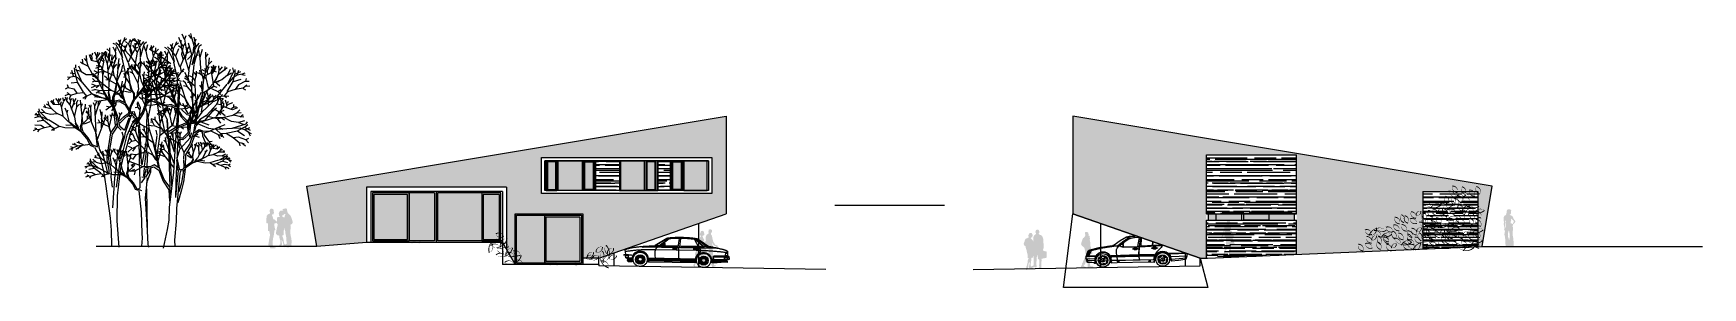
# Model space of a CAD drawing. Header units: millimetres. Extents: x 589 to 1175, y -455 to -172.
# Drawn here: x 636 to 714.7, y -222.7 to -210.7 of the extents above; entities that cross this region are included whole.
import ezdxf
from ezdxf.xclip import XClip

# ---------------------------------------------------------------- set-up
doc = ezdxf.new("R2010")
doc.units = ezdxf.units.MM
doc.header["$XCLIPFRAME"] = 2
doc.layers.add('FLOATINGWINDOWS', color=2, linetype='Continuous', plot=False)
for name, color, linetype in [('pohled', 4, 'Continuous'), ('SRAFA', 251, 'Continuous'), ('srafa fasada', 253, 'Continuous'), ('stafaz', 252, 'Continuous'), ('ZDIVO', 1, 'Continuous')]:
    doc.layers.add(name, color=color, linetype=linetype)
pattern_1 = [(50, (0, 0), (0.18218467, -0.015939086), [0.01905, -0.20955]), (355, (0, 0), (-0.035242826, 0.191056643), [0.01524, -0.16764]), (100.451, (0.01518, -0.00133), (0.1469425, 0.175116688), [0.01619, -0.17809]), (46.1842, (0, 0.0508), (0.27107904, -0.04204233), [0.028575, -0.314325]), (96.6356, (0.0226, 0.0473), (0.23740423, 0.24742556), [0.024285, -0.267135]), (351.184, (0, 0.0508), (0.23740461, 0.24742512), [0.02286, -0.25146]), (21, (0.0254, 0.0381), (0.15161488, -0.10226552), [0.01905, -0.20955]), (326, (0.0254, 0.0381), (0.06180203, 0.184187966), [0.01524, -0.16764]), (71.4514, (0.03803, 0.02958), (0.21341649, 0.081922858), [0.01619, -0.17809]), (37.5, (0, 0), (0.003088603, 0.084555039), [0, -0.165608, 0, -0.17018, 0, -0.168275]), (7.5, (0, 0), (0.066819663, 0.100180575), [0, -0.097028, 0, -0.161798, 0, -0.064135]), (327.5, (-0.05664, 0), (0.135590595, -0.005728744), [0, -0.0635, 0, -0.19812, 0, -0.26289]), (317.5, (-0.08204, 0), (0.148129181, 0.025426491), [0, -0.08255, 0, -0.131572, 0, -0.18669])]

# ---------------------------------------------------------------- blocks, each defined once
blk = doc.blocks.new('SYM_AUTO_MERCEDES_MBE-B')
at = {"linetype": 'Continuous'}
for points in [[(9.7, 50.8), (12.5, 63.3), (17.1, 75), (21.7, 79), (28, 80.8), (70.5, 90.2), (112.4, 95.6), (120.8, 96.8), (124.8, 97.3), (162.2, 96.3), (171.1, 96.3)], [(20.1, 72.9), (25.2, 77.5), (33.4, 80.3), (82.9, 90.2)], [(20.4, 55.9), (22.2, 62), (28, 73.4), (32.1, 79), (30.6, 72.9), (24.5, 61.5), (20.4, 55.9)], [(31.8, 76.2), (58.5, 83.1), (86.5, 88.2), (149.5, 96.3)], [(120, 96.8), (121.8, 95.3), (114.9, 94), (111.4, 95.6)], [(131.4, 97.1), (135.5, 99.6), (140.8, 99.9), (148.2, 96.8)], [(478.3, 84.9), (479.6, 85.9), (479.8, 87.4), (478, 93.8), (476, 96.8), (469.9, 98.4), (434.1, 101.4), (396.7, 120.7), (377.9, 129.1), (359.6, 135.4), (346.4, 138.2), (327.1, 140.5), (278.3, 142.8), (230, 141.5), (211.5, 139.5), (199.5, 136.2), (169.8, 119.4), (140.8, 99.9)], [(144.1, 98.9), (161.2, 96.8)], [(156.1, 27.7), (152, 48.8), (151, 69.1), (152, 79.8), (154.3, 86.4), (161.2, 94), (164, 96.3), (188.9, 116.4), (200.8, 124.5), (212.5, 130.6), (232.6, 134.9), (262, 136.2), (264.1, 136.2), (264.8, 134.7), (258.7, 92.5), (255.4, 59.2), (256.2, 42.5), (259.3, 27.5)], [(158.4, 97.6), (187.3, 119.9), (200.8, 128.8), (210.5, 133.7), (199.5, 136.2)], [(181, 91.7), (173.9, 92), (171.6, 93.8), (171.1, 96.3), (172.3, 102.7), (174.4, 103.9), (177.4, 104.2), (182, 103.9), (183, 98.1), (182.5, 94), (181, 91.7)], [(184.8, 110.3), (180.5, 92), (252.4, 92.8), (261.5, 134.4), (237.4, 133.9), (220.4, 131.1), (209.7, 127.3), (198.3, 120.4), (177.4, 104.2)], [(179.2, 91.7), (181, 90.5), (183.5, 90), (258.5, 91)], [(201.8, 137.2), (212.8, 134.7), (210.5, 133.7)], [(353.5, 133.7), (340.6, 136.7), (323, 139), (280.1, 141.3), (238.2, 140), (221.6, 138), (210.7, 135.2)], [(249.6, 82.6), (253.4, 82.1), (253.4, 79.8), (249.6, 79.3), (231.8, 79.3), (227.7, 79.8), (227.7, 82.1), (231.8, 82.6), (249.6, 82.6)], [(233.1, 82.6), (234.3, 84.9), (236.6, 85.9), (244, 85.9), (246, 84.6), (247.3, 82.9)], [(247.3, 79.3), (246.3, 77.8), (244, 76.2), (236.9, 76.2), (234.3, 78), (233.6, 79.3)], [(252.4, 92.8), (258.2, 93)], [(261.3, 27.5), (258.2, 42.5), (257.5, 58.7), (260.3, 91.5), (266.4, 134.9), (267.6, 136.2), (291.8, 135.9), (312.4, 133.2), (326.3, 127.6), (342.9, 117.4), (358.4, 104.9), (366, 95.3), (365.5, 90.5), (362.2, 85.4), (349.7, 72.9), (341.3, 64.8), (334.5, 55.4), (328.9, 43.5), (324.8, 27.5)], [(260.8, 91), (366, 94.8)], [(260.8, 93), (267.4, 93)], [(267.4, 93), (270.2, 134.7), (294.8, 133.9), (307.8, 132.4), (320, 128.6), (337.5, 118.2), (353, 105.2), (356.6, 100.4), (356.1, 96.3), (267.4, 93)], [(340.3, 85.1), (344.4, 84.6), (344.4, 82.3), (340.3, 81.6), (322.5, 81.6), (318.5, 82.3), (318.5, 84.6), (322.5, 85.1), (340.3, 85.1)], [(322, 95), (323.8, 126.3)], [(323.8, 95), (325.6, 125)], [(324, 85.1), (325.1, 87.2), (327.3, 88.4), (334.7, 88.4), (337, 86.9), (338.3, 85.1)], [(338, 81.6), (337.3, 80.3), (334.7, 78.8), (327.6, 78.8), (325.1, 80.6), (324.3, 81.6)], [(478.3, 84.9), (475.7, 93.5), (473.7, 95.8), (470.2, 96.6), (418.1, 100.4), (409.2, 101.6), (400.3, 105.5), (356.6, 130.9), (354.3, 132.1), (353.5, 133.7), (358.4, 135.7)], [(434.1, 101.4), (422.9, 101.4), (412.7, 102.7), (402.6, 106), (358.4, 131.1), (356.6, 132.1), (356.3, 133.2), (360.9, 135.2)], [(416.5, 102.2), (419.1, 106.2), (422.9, 107.2)], [(479.8, 65.1), (478.5, 63), (468.4, 63.5), (461.5, 64.5), (458.7, 66.6), (457.4, 69.4), (458.2, 72.4), (461, 75.2), (477.3, 84.1), (478.8, 84.4), (479.6, 83.1), (479.8, 65.1)], [(467.4, 79), (478.8, 79)], [(473.5, 82.1), (478.8, 82.1)], [(50.6, 48.3), (6.7, 48.3), (5.9, 47.8), (5.9, 39.6), (6.7, 39.1), (46.6, 37.9), (49.9, 39.9), (52.2, 46.3), (51.9, 47.8), (50.6, 48.3)], [(127.1, 16.8), (125.6, 17.3), (122.8, 38.4), (119.8, 46.8), (115.2, 53.9), (109.8, 59.7), (103.2, 63.8), (95.6, 66.3), (87.2, 67.1), (72.7, 64.5), (66.6, 61), (61.3, 55.7), (57, 48.5), (53.7, 39.6), (51.7, 28.7), (51.1, 15.3), (48.6, 15.3), (42.8, 18), (34.4, 19.6), (14.6, 20.1), (12.8, 21.4), (11, 25.7), (12.5, 27.5), (10, 28.2), (11.5, 30.3), (9, 30.8), (10.7, 32.8), (8.2, 33.5), (9.7, 35.3), (8.2, 35.6), (7.2, 36.4), (6.7, 39.1)], [(9.7, 50.8), (6.9, 49.8), (6.7, 48.3)], [(17.6, 75), (19.9, 73.7), (19.6, 71.4), (13.5, 52.1), (12, 51.1), (9.7, 50.8)], [(11, 25.7), (14, 25.7), (15.6, 26.2), (15.8, 27.7), (14, 33.3), (12.3, 35.3), (9.7, 35.3)], [(10.7, 32.8), (14, 32.8)], [(11.5, 30.3), (49.4, 30.3)], [(12.5, 27.5), (15.8, 27.5)], [(21.9, 66.6), (18.9, 62.8), (16.3, 55.4), (16.3, 53.9), (13.5, 51.8), (53.7, 51.8), (55, 53.1)], [(17.9, 56.4), (18.9, 60.5), (22.9, 68.1), (25.7, 71.9), (24.7, 67.9), (17.9, 56.4)], [(48.6, 15.3), (49.4, 29.2), (51.7, 40.7), (55.2, 50.1), (60.3, 57.4), (66.1, 63), (72.7, 66.8), (80.1, 69.1), (88, 69.6), (96.6, 68.9), (104.3, 66.1), (111.1, 61.5), (116.7, 55.4), (121, 47.8), (124.3, 38.9), (127.1, 16.8), (153, 18.3), (300.4, 18.3), (327.6, 16.3), (329.9, 16.3), (331.4, 26.4), (332.9, 30), (337.3, 45), (344.4, 56.2), (349.2, 60), (354.8, 63), (368.8, 65.3), (377.2, 64.8), (384.8, 62), (391.4, 57.7), (397, 51.8), (401.3, 45.2), (404.6, 37.9), (407.9, 22.4), (410.2, 22.6), (442.5, 25.2), (473.7, 29.5), (478.5, 31), (483.6, 44.5), (484.6, 49.1), (484.4, 53.1), (482.4, 55.9), (478.8, 56.9)], [(87, -3), (74.3, -0.5), (64.1, 6.6), (57.2, 16.8), (54.7, 29.2), (57.2, 41.9), (64.1, 52.4), (74.3, 59.2), (87, 61.8), (99.4, 59.2), (109.6, 52.4), (116.7, 41.9), (119.2, 29.2), (116.7, 16.8), (109.6, 6.6), (99.4, -0.5), (87, -3)], [(87, 7.1), (78.3, 8.9), (71.2, 13.7), (66.4, 20.8), (64.9, 29.2), (66.4, 38.1), (71.2, 45.2), (78.3, 50.1), (87, 51.6), (95.6, 50.1), (102.7, 45.2), (107.6, 38.1), (109.3, 29.2), (107.6, 20.8), (102.7, 13.7), (95.6, 8.9), (87, 7.1)], [(66.1, 29.2), (67.9, 30.5), (69.9, 30), (73.2, 25.2), (75.3, 18.3), (75.3, 11.9)], [(81.6, 50.1), (81.1, 46.3), (76.8, 41.2), (71.2, 37.4), (67.2, 36.9)], [(69.9, 42.7), (70.7, 40.7), (73.2, 40.4), (79.9, 44.2)], [(71.7, 14.5), (73.5, 16.3), (73.8, 20.1), (72, 27.2)], [(87.2, 21.1), (83.7, 21.9), (80.9, 23.6), (79.1, 26.4), (78.6, 29.5), (79.1, 33), (80.9, 35.8), (83.7, 37.6), (87.2, 38.1), (90.3, 37.6), (93.1, 35.8), (95.1, 33), (95.9, 29.5), (95.1, 26.4), (93.1, 23.6), (90.3, 21.9), (87.2, 21.1)], [(80.1, 9.4), (79.6, 11.4), (81.1, 12.7), (87.5, 14.5), (95.1, 14.2), (100.4, 12.5)], [(87.2, 38.1), (87.2, 29.7), (81.1, 24.1)], [(83.9, 13.5), (92.6, 12.7), (95.1, 11.4), (95.1, 9.7)], [(87, 51.3), (89, 47.3), (95.6, 41.9), (102.5, 38.9), (104.5, 39.1), (105.3, 40.9)], [(87.2, 29.7), (93.6, 25.2)], [(93.6, 50.3), (91.5, 48.3), (93.8, 44.7), (101.7, 39.1)], [(107.8, 35.6), (105.3, 32.5), (103, 26.4), (102.2, 20.3), (103, 18.3), (104.8, 17.3)], [(108.8, 29.5), (107.3, 31), (105.5, 30), (102.5, 23.1)], [(255.9, 44.7), (128.6, 44), (125.8, 46), (124.3, 50.1), (124.3, 51.6), (125.8, 52.1), (255.7, 53.6)], [(125.1, 30), (332.9, 30)], [(125.3, 49.1), (255.2, 50.6)], [(331.4, 27.2), (329.9, 27.2), (125.3, 27.2)], [(158.6, 19.6), (155.6, 21.4), (155.8, 24.7), (158.6, 26.2), (161.7, 24.7), (161.7, 21.4), (158.6, 19.6)], [(257.2, 53.6), (329.1, 54.4), (329.6, 51.8), (327.6, 47.5), (324.8, 45.2), (258.2, 44.7)], [(257.7, 50.6), (329.1, 51.3)], [(307, 19.3), (304, 21.1), (304, 24.4), (306.8, 26.2), (309.8, 24.4), (309.8, 21.1), (307, 19.3)], [(327.6, 16.3), (329.9, 27.2), (330.7, 30), (333.4, 41.7), (339.8, 54.1), (344.9, 59.5), (351.2, 64), (358.9, 66.8), (368.3, 67.9), (379.7, 66.6), (385.8, 64), (391.9, 60), (397.7, 54.1), (402.8, 46), (406.9, 35.6), (410.2, 22.6)], [(368.8, -3.3), (356.1, -0.8), (345.6, 6.4), (338.8, 16.5), (336.2, 29), (338.8, 41.7), (345.6, 52.1), (356.1, 59), (368.8, 61.5), (381.2, 59), (391.4, 52.1), (398.5, 41.7), (401, 29), (398.5, 16.5), (391.4, 6.4), (381.2, -0.8), (368.8, -3.3)], [(368.8, 6.9), (359.9, 8.7), (352.8, 13.5), (347.9, 20.6), (346.4, 29), (347.9, 37.9), (352.8, 45), (359.9, 49.8), (368.8, 51.3), (377.2, 49.8), (384.3, 45), (389.1, 37.9), (390.9, 29), (389.1, 20.6), (384.3, 13.5), (377.2, 8.7), (368.8, 6.9)], [(347.9, 28), (349.7, 29.2), (351.7, 28.5), (355, 23.9), (357.1, 17), (357.1, 10.7)], [(363.4, 48.5), (362.9, 44.7), (358.6, 39.9), (353, 36.1), (348.9, 35.6)], [(351.7, 41.2), (352.5, 39.1), (355.3, 38.9), (358.6, 40.2), (361.9, 42.7)], [(353.8, 13.2), (355.3, 15), (355.8, 18.6), (354, 25.9)], [(369.3, 19.6), (365.7, 20.3), (362.9, 22.1), (360.9, 24.9), (360.4, 28.2), (360.9, 31.5), (362.9, 34.3), (365.7, 36.4), (369.3, 36.9), (372.3, 36.4), (375.1, 34.3), (376.9, 31.5), (377.7, 28.2), (376.9, 24.9), (375.1, 22.1), (372.3, 20.3), (369.3, 19.6)], [(361.9, 7.9), (361.4, 9.9), (362.9, 11.4), (369.3, 13), (376.9, 13), (382.2, 11.2)], [(369.3, 36.9), (369.3, 28.2), (362.9, 22.9)], [(365.7, 11.9), (374.4, 11.4), (377.2, 9.9), (377.2, 8.1)], [(369, 50.1), (371.1, 46), (377.7, 40.7), (384.5, 37.4), (386.6, 37.6), (387.3, 39.6)], [(369.3, 28.2), (375.6, 23.9)], [(375.6, 48.8), (373.6, 47), (375.6, 43.5), (383.8, 37.6)], [(389.6, 34.1), (387.3, 31), (385, 24.9), (384.3, 18.8), (385, 16.8), (386.8, 15.8)], [(390.9, 28.2), (389.4, 29.5), (387.6, 28.7), (384.5, 21.9)], [(392.1, 57.7), (477.3, 59), (478.5, 63)], [(483.1, 54.9), (403.6, 53.6), (402.1, 52.1), (403.6, 47.3), (405.9, 43.5), (408.7, 41.9), (483.6, 44.5)], [(407.1, 27.7), (408.4, 29.5), (410.4, 30), (480.1, 35.3)], [(457.7, 69.9), (478.8, 69.9)], [(458.7, 72.9), (478.8, 72.9)], [(458.7, 67.1), (478.8, 67.1)], [(462.5, 76), (478.8, 76)], [(478.8, 56.9), (479.8, 65.3)]]:
    blk.add_lwpolyline(points, dxfattribs=at)
blk = doc.blocks.new('A$C6856461F')
for points in [[(-367, 56.6), (-371.6, 74.8), (-371.6, 75.5), (-371.6, 76.2), (-371.4, 76.9), (-371.1, 77.4), (-370.7, 77.9), (-370.2, 78.3), (-369.6, 78.7), (-369.1, 79)], [(-369.1, 79), (-365.3, 80.4), (-361.5, 81.7), (-357.6, 82.9), (-353.7, 84.2), (-349.7, 85.3), (-345.6, 86.3), (-341.5, 87.3), (-337.4, 88.2), (-333.1, 89), (-328.9, 89.9), (-324.6, 90.6), (-320.2, 91.2), (-315.8, 91.9), (-311.5, 92.5), (-307, 93.1), (-302.5, 93.6), (-298.1, 94.1), (-293.5, 94.5), (-289, 94.9), (-284.5, 95.4), (-280, 95.7), (-275.4, 96.1), (-270.8, 96.5), (-266.2, 96.7), (-261.7, 97.1), (-257.1, 97.3), (-252.6, 97.7), (-248, 98), (-243.5, 98.3), (-239, 98.6), (-234.5, 98.9), (-230, 99.3), (-175.8, 134.3), (-175.1, 134.9), (-174.3, 135.5), (-173.3, 136), (-172.1, 136.4), (-170.7, 136.7), (-169.4, 137.1), (-168, 137.3), (-166.6, 137.5), (-162.8, 138), (-159, 138.4), (-155.1, 138.8), (-151.2, 139.2), (-147.3, 139.5), (-143.3, 139.8), (-139.3, 140.1), (-135.2, 140.4), (-131.2, 140.5), (-127.1, 140.7), (-122.9, 140.8), (-118.8, 140.9), (-114.7, 141), (-110.5, 141), (-106.4, 141), (-102.2, 141), (-98.1, 141), (-94, 140.9), (-89.9, 140.8), (-85.8, 140.6), (-81.7, 140.5), (-77.7, 140.3), (-73.7, 140.1), (-69.7, 139.9), (-65.7, 139.6), (-61.9, 139.3), (-58, 139), (-54.2, 138.7), (-50.4, 138.3), (-46.8, 138), (-43.2, 137.5), (-39.6, 137.1), (-38.4, 137), (-37.4, 136.8), (-36.4, 136.7), (-35.5, 136.4), (-34.6, 136.2), (-33.8, 136), (-33.1, 135.8), (-32.2, 135.6), (-31.6, 135.3), (-30.8, 134.9), (-30, 134.6), (-29.3, 134.2), (-28.5, 133.7), (-27.6, 133.2), (-26.8, 132.6), (-25.8, 132), (23.5, 99.2), (26.1, 98.9), (28.7, 98.6), (31.2, 98.2), (33.8, 97.9), (36.4, 97.6), (39, 97.2), (41.5, 96.9), (44, 96.5), (46.6, 96.1), (49.1, 95.7), (51.7, 95.3), (54.3, 94.8), (56.7, 94.4), (59.3, 93.9), (61.8, 93.4), (64.4, 93), (66.8, 92.5), (69.4, 92), (71.8, 91.4), (74.3, 90.9), (76.8, 90.3), (79.2, 89.8), (81.7, 89.2), (84.2, 88.6), (86.6, 88.1), (89, 87.5), (91.4, 86.8), (93.8, 86.2), (96.2, 85.5), (98.6, 84.8), (101, 84.1), (103.3, 83.4), (105.6, 82.7), (107.5, 81.8), (109, 81), (110.1, 80), (110.9, 78.8), (111.3, 77.3), (111.6, 75.5), (111.7, 73.4), (111.7, 55.3)], [(109.3, 72.2), (104.8, 72.6), (100.2, 73), (95.7, 73.4), (91.2, 73.8), (86.7, 74.2), (82.3, 74.6), (77.8, 74.9), (73.3, 75.3), (68.9, 75.7), (64.5, 76), (60, 76.3), (55.6, 76.6), (51.1, 76.9), (46.7, 77.2), (42.3, 77.4), (37.8, 77.7), (33.3, 78), (28.9, 78.2), (24.4, 78.4), (19.9, 78.6), (15.4, 78.8), (10.8, 79), (6.3, 79.1), (1.7, 79.2), (-2.9, 79.3), (-7.5, 79.4), (-12.1, 79.5), (-16.8, 79.5), (-21.5, 79.6), (-26.3, 79.6), (-31, 79.6), (-35.8, 79.5), (-224.5, 79.5), (-229.1, 79.5), (-233.6, 79.5), (-238.1, 79.4), (-242.6, 79.4), (-247.2, 79.4), (-251.6, 79.3), (-256.1, 79.2), (-260.6, 79.2), (-265, 79), (-269.5, 79), (-273.9, 78.8), (-278.4, 78.6), (-282.8, 78.4), (-287.2, 78.2), (-291.6, 77.9), (-296.1, 77.7), (-300.5, 77.4), (-304.9, 77), (-309.3, 76.7), (-313.8, 76.4), (-318.2, 75.9), (-322.7, 75.5), (-327.2, 74.9), (-331.6, 74.4), (-336.2, 73.8), (-340.7, 73.3), (-345.2, 72.6), (-349.7, 71.9), (-354.3, 71.1), (-358.9, 70.4), (-363.5, 69.6), (-368.1, 68.7)], [(109.3, 72.2), (104.8, 72.6), (100.2, 73), (95.7, 73.4), (91.2, 73.8), (86.7, 74.2), (82.3, 74.6), (77.8, 74.9), (73.3, 75.3), (68.9, 75.7), (64.5, 76), (60, 76.3), (55.6, 76.6), (51.1, 76.9), (46.7, 77.2), (42.3, 77.4), (37.8, 77.7), (33.3, 78), (28.9, 78.2), (24.4, 78.4), (19.9, 78.6), (15.4, 78.8), (10.8, 79), (6.3, 79.1), (1.7, 79.2), (-2.9, 79.3), (-7.5, 79.4), (-12.1, 79.5), (-16.8, 79.5), (-21.5, 79.6), (-26.3, 79.6), (-31, 79.6), (-35.8, 79.5), (-224.5, 79.5), (-229.1, 79.5), (-233.6, 79.5), (-238.1, 79.4), (-242.6, 79.4), (-247.2, 79.4), (-251.6, 79.3), (-256.1, 79.2), (-260.6, 79.2), (-265, 79), (-269.5, 79), (-273.9, 78.8), (-278.4, 78.6), (-282.8, 78.4), (-287.2, 78.2), (-291.6, 77.9), (-296.1, 77.7), (-300.5, 77.4), (-304.9, 77), (-309.3, 76.7), (-313.8, 76.4), (-318.2, 75.9), (-322.7, 75.5), (-327.2, 74.9), (-331.6, 74.4), (-336.2, 73.8), (-340.7, 73.3), (-345.2, 72.6), (-349.7, 71.9), (-354.3, 71.1), (-358.9, 70.4), (-363.5, 69.6), (-368.1, 68.7)], [(56.3, 94), (57, 93.8), (57.8, 93.7), (58.5, 93.6), (59.3, 93.4), (60, 93.3), (60.8, 93.2), (61.5, 93), (62.3, 92.9), (63, 92.7), (63.7, 92.6), (64.5, 92.5), (65.2, 92.3), (66, 92.2), (66.8, 92), (67.5, 91.9), (68.3, 91.7), (-289.3, 91.7), (-287, 91.9), (-284.7, 92.1), (-282.4, 92.2), (-280.1, 92.3), (-277.8, 92.5), (-275.5, 92.6), (-273.2, 92.7), (-270.9, 92.8), (-268.6, 92.9), (-266.3, 93), (-264, 93.1), (-261.7, 93.2), (-259.4, 93.2), (-257.1, 93.3), (-254.8, 93.4), (-252.5, 93.4), (-250.1, 93.5), (-247.9, 93.6), (-245.5, 93.6), (-243.3, 93.6), (-240.9, 93.6), (-238.6, 93.7), (-236.3, 93.7), (-234, 93.7), (-231.7, 93.8), (-229.5, 93.8), (-227.1, 93.8), (-224.9, 93.8), (-222.6, 93.8), (-220.3, 93.8), (-218.1, 93.8), (-215.8, 93.8), (-5, 93.8), (-4.2, 93.8), (-3.4, 93.8), (-2.5, 93.8), (-1.7, 93.8), (-0.9, 93.8), (-0.1, 93.9), (0.7, 93.9), (1.4, 94), (56.3, 94)], [(-217.1, 93.7), (-218.3, 92.9), (-219.5, 92), (-220.6, 91.1), (-221.7, 90.2), (-222.8, 89.3), (-223.8, 88.4), (-224.8, 87.5), (-225.7, 86.4), (-226.5, 85.5), (-227.3, 84.4), (-228, 83.3), (-228.6, 82.2), (-229.1, 80.9), (-229.5, 79.7), (-229.8, 78.5), (-230, 77.1), (-230.4, 71.5), (-230.5, 66.1), (-230.5, 60.5), (-230.4, 55), (-230.1, 49.5), (-229.7, 43.9), (-229.3, 38.4), (-228.9, 32.9)], [(-230, 99.3), (-229.6, 98.6), (-229.1, 98.1), (-228.5, 97.6), (-227.9, 97.1), (-227.2, 96.7), (-226.5, 96.3), (-225.7, 96), (-224.9, 95.6), (-224.1, 95.4), (-223.2, 95.1), (-222.4, 94.9), (-221.5, 94.8), (-220.7, 94.7), (-219.8, 94.7), (-219, 94.7), (-218.2, 94.7), (-173.7, 128), (-172.3, 129.3), (-171.7, 130.5), (-171.7, 131.4), (-172.3, 132.2), (-173.1, 132.9), (-174, 133.4), (-175.1, 133.8), (-176, 134.2), (-230, 99.3)], [(-224.8, 98.1), (-223.9, 97.7), (-223, 97.3), (-221.9, 97), (-221, 96.8), (-219.9, 96.7), (-218.9, 96.6), (-217.9, 96.5), (-217, 96.6), (-215, 98.1), (-224.8, 98.1)], [(-216.8, 94.4), (-6.7, 94.4), (-5.4, 94.5), (-4.1, 94.9), (-2.9, 95.6), (-1.9, 96.5), (-1.2, 97.4), (-0.9, 98.5), (-1.2, 99.7), (-2.1, 101), (-35.8, 129.7), (-36.5, 130.1), (-37.1, 130.5), (-37.8, 130.8), (-38.5, 131.1), (-39.2, 131.4), (-39.9, 131.6), (-40.5, 131.9), (-41.2, 132.1), (-42, 132.2), (-42.7, 132.4), (-43.4, 132.5), (-44.2, 132.6), (-44.9, 132.7), (-45.7, 132.9), (-46.4, 132.9), (-47.3, 133), (-50.8, 133.4), (-54.3, 133.6), (-57.9, 134), (-61.5, 134.3), (-65, 134.5), (-68.5, 134.7), (-72, 134.9), (-75.6, 135.1), (-79.2, 135.4), (-82.7, 135.5), (-86.2, 135.6), (-89.7, 135.8), (-93.3, 135.8), (-96.8, 135.9), (-100.4, 136), (-103.9, 136), (-107.4, 136), (-110.9, 136), (-114.4, 136), (-118, 136), (-121.5, 135.9), (-125, 135.8), (-128.6, 135.7), (-132.1, 135.6), (-135.6, 135.4), (-139.1, 135.3), (-142.6, 135.1), (-146.1, 134.9), (-149.6, 134.6), (-153.1, 134.4), (-156.6, 134), (-160.1, 133.8), (-161, 133.7), (-161.8, 133.6), (-162.7, 133.5), (-163.5, 133.4), (-164.2, 133.2), (-164.9, 132.9), (-165.6, 132.6), (-166.3, 132.2), (-216.8, 94.4)], [(-212.4, 94.8), (-10.6, 94.8), (-9.4, 94.9), (-8.2, 95.4), (-6.9, 96), (-6, 96.8), (-5.3, 97.8), (-5, 98.9), (-5.3, 100), (-6.2, 101.3), (-38.6, 129.5), (-39.2, 129.9), (-39.9, 130.3), (-40.5, 130.5), (-41.1, 130.9), (-41.8, 131.1), (-42.5, 131.4), (-43.1, 131.6), (-43.8, 131.8), (-44.5, 131.9), (-45.2, 132.1), (-45.9, 132.3), (-46.6, 132.3), (-47.3, 132.5), (-48.1, 132.6), (-48.8, 132.7), (-49.6, 132.7), (-53, 133.1), (-56.4, 133.4), (-59.8, 133.6), (-63.2, 133.9), (-66.6, 134.2), (-70, 134.4), (-73.4, 134.7), (-76.8, 134.8), (-80.2, 135), (-83.6, 135.1), (-87, 135.3), (-90.3, 135.4), (-93.8, 135.5), (-97.1, 135.6), (-100.6, 135.6), (-103.9, 135.7), (-107.4, 135.7), (-110.7, 135.7), (-114.1, 135.7), (-117.5, 135.6), (-120.9, 135.6), (-124.2, 135.5), (-127.7, 135.4), (-131, 135.3), (-134.4, 135.1), (-137.8, 134.9), (-141.1, 134.8), (-144.5, 134.5), (-147.9, 134.3), (-151.3, 134), (-154.6, 133.8), (-158, 133.5), (-158.8, 133.4), (-159.6, 133.4), (-160.4, 133.2), (-161.1, 133.1), (-161.9, 132.9), (-162.6, 132.6), (-163.3, 132.3), (-163.9, 131.9), (-212.4, 94.8)], [(-195.2, 98.1), (-205.6, 98.1), (-207.5, 96.7), (-124.2, 96.7), (-124, 98.1), (-184.3, 98.1), (-184.3, 98.1), (-195.2, 98.1)], [(-194.8, 97.3), (-197.4, 102.3), (-192.4, 102.3), (-189.1, 97.8), (-194.8, 97.3)], [(-188.2, 108.9), (-192.5, 103.2), (-197.2, 103.2), (-194.6, 107.8), (-194.3, 108.1), (-194.1, 108.5), (-193.9, 108.7), (-193.5, 108.9), (-193.3, 109.1), (-192.9, 109.3), (-192.4, 109.4), (-191.9, 109.4), (-188.2, 108.9)], [(-191.7, 110), (-186, 109.2), (-185.6, 109), (-185.4, 108.7), (-185.3, 108.3), (-185.4, 107.8), (-185.4, 99), (-185.6, 98.4), (-185.8, 98), (-186.4, 97.6), (-187.1, 97.3), (-186, 97.5), (-185.2, 97.8), (-184.5, 98), (-183.9, 98.3), (-183.4, 98.6), (-183.2, 99), (-183, 99.5), (-182.9, 100), (-182.9, 107.6), (-183, 108.3), (-183.2, 108.9), (-183.4, 109.3), (-183.8, 109.6), (-184.3, 109.8), (-184.8, 110), (-185.4, 110), (-186.1, 110), (-191.7, 110)], [(-186.5, 107.7), (-186.5, 98.2), (-188, 98.2), (-191.5, 103), (-188.2, 107.7), (-186.5, 107.7)], [(-185.8, 98), (-189.3, 98.1), (-189.3, 98.1), (-185.8, 98)], [(-143.4, 82.5), (-129.5, 82.5), (-126.8, 85.3), (-126.8, 88.8), (-146.1, 88.8), (-146.1, 85.3), (-143.4, 82.5)], [(-144, 85.7), (-144, 88.2), (-131.9, 88.2), (-131.9, 85.6)], [(-144, 85.6), (-142.5, 83.6), (-130.3, 83.6), (-129, 85.6), (-144, 85.6)], [(-121.4, 94.8), (-115.5, 135.6)], [(-118.3, 93.6), (-119.5, 88.4), (-120.1, 82), (-120.1, 74.6), (-119.8, 66.5), (-119.4, 57.9), (-118.9, 49.3), (-118.5, 40.8), (-118.3, 32.9)], [(-113.1, 94.8), (-110.3, 135.6)], [(-109.5, 98.1), (-109.6, 96.7), (-29.2, 96.7), (-29.9, 98.1), (-109.5, 98.1)], [(-46.9, 82.5), (-32.9, 82.5), (-30.3, 85.3), (-30.3, 88.8), (-49.5, 88.8), (-49.5, 85.3), (-46.9, 82.5)], [(-47.4, 85.7), (-47.4, 88.2), (-32.4, 88.2), (-32.4, 85.6)], [(-47.4, 85.6), (-45.9, 83.6), (-33.7, 83.6), (-32.4, 85.6), (-47.4, 85.6)], [(-45.1, 132), (-24.4, 94.7)], [(-23.3, 93.6), (-22.1, 92.3), (-20.9, 90.8), (-19.8, 89.4), (-18.8, 87.9), (-17.9, 86.4), (-17.1, 84.9), (-16.5, 83.4), (-16.1, 81.8), (-15.9, 80.3), (-15.9, 78.6), (-16.2, 77), (-16.7, 75.3), (-17.6, 73.7), (-18.7, 72), (-20.2, 70.2), (-22.1, 68.5), (-24.3, 66.8), (-26.3, 65), (-28.2, 63.2), (-30, 61.3), (-31.6, 59.3), (-33.1, 57.2), (-34.5, 55.1), (-35.7, 52.8), (-36.8, 50.6), (-37.8, 48.2), (-38.6, 45.8), (-39.3, 43.3), (-39.8, 40.7), (-40.2, 38.2), (-40.4, 35.5), (-40.5, 32.9)], [(23.5, 99.3), (22.8, 99), (22.2, 98.7), (21.4, 98.5), (20.6, 98.4), (19.7, 98.3), (18.8, 98.3), (17.8, 98.3), (16.9, 98.4), (15.9, 98.5), (15, 98.7), (14, 99), (13.1, 99.3), (12.2, 99.6), (11.4, 100), (10.6, 100.5), (9.9, 101), (-29.6, 130.4), (-30.1, 130.8), (-30.3, 131.2), (-30.2, 131.6), (-30, 132.1), (-29.6, 132.5), (-29.1, 132.9), (-28.6, 133.3), (-28.1, 133.6), (23.5, 99.3)], [(-26.3, 98.1), (-25.5, 96.7), (-14.6, 96.7), (-14, 96.8), (-13.4, 96.9), (-13, 97.1), (-12.4, 97.2), (-12, 97.4), (-11.6, 97.6), (-11.3, 97.8), (-10.9, 98.1), (-26.3, 98.1)], [(-1.4, 100.4), (10.7, 100.4), (11.3, 100.1), (11.7, 99.9), (12.3, 99.6), (12.8, 99.4), (13.3, 99.2), (13.9, 99), (14.4, 98.8), (15, 98.6), (-0.6, 98.6), (-0.8, 99.1), (-1, 99.5), (-1.2, 100), (-1.4, 100.4)], [(42.7, 96.2), (41.4, 96.5), (40, 96.7), (38.6, 96.9), (37.3, 97), (36, 97.2), (34.8, 97.3), (33.5, 97.5), (32.3, 97.7), (31.1, 97.8), (29.9, 98), (28.7, 98), (27.6, 98.2), (26.6, 98.2), (25.5, 98.4), (24.4, 98.4), (23.5, 98.5), (22.6, 98.2), (21.8, 97.9), (21, 97.6), (20.1, 97.3), (19.2, 97.1), (18.3, 96.8), (17.4, 96.5), (16.5, 96.2), (42.7, 96.2)], [(-340.5, 51), (-378.1, 51.1), (-377.5, 52.8), (-376.3, 54.1), (-374.7, 54.8), (-372.9, 55.3), (-371.1, 55.6), (-369.4, 55.8), (-368, 56.1), (-367.2, 56.6), (-341.9, 54.1), (-341.4, 53.8), (-341, 53.2), (-340.7, 52.3), (-340.5, 51)], [(-357.8, 49), (-366.9, 49), (-367.5, 49), (-368.1, 48.8), (-368.5, 48.6), (-368.9, 48.4), (-369.3, 48), (-369.6, 47.7), (-369.7, 47.3), (-369.8, 46.8), (-369.8, 42.8), (-369.7, 42.3), (-369.6, 41.9), (-369.3, 41.5), (-368.9, 41.2), (-368.5, 40.9), (-368.1, 40.7), (-367.5, 40.6), (-366.9, 40.5), (-357.8, 40.5), (-357.2, 40.6), (-356.7, 40.7), (-356.2, 40.9), (-355.7, 41.2), (-355.4, 41.5), (-355.1, 41.9), (-354.9, 42.3), (-354.9, 42.8), (-354.9, 46.8), (-354.9, 47.3), (-355.1, 47.7), (-355.4, 48), (-355.7, 48.4), (-356.2, 48.6), (-356.7, 48.8), (-357.2, 49), (-357.8, 49)], [(-365.1, 49), (-365.6, 51.1)], [(-359.6, 34.7), (-359.9, 35.1), (-360.2, 35.4), (-360.4, 35.7), (-360.7, 36), (-361.1, 36.3), (-361.4, 36.6), (-361.7, 36.9), (-362.1, 37.2), (-363, 40.7), (-336.1, 40.7), (-336.4, 39.3), (-336.6, 37.8), (-336.9, 36.2), (-337.1, 34.7), (-359.6, 34.7)], [(108.2, 38.6), (107.9, 38.3), (106.5, 36.9), (105, 35.6), (103.3, 34.4), (101.5, 33.3), (99.5, 32.2), (97.3, 31.3), (95.2, 30.5), (92.8, 29.8), (90.4, 29.2), (87.9, 28.5), (85.3, 28), (82.7, 27.6), (80, 27.2), (77.3, 26.8), (74.6, 26.5), (71.8, 26.2), (69, 26), (66.3, 25.9), (63.5, 25.7), (60.7, 25.5), (58, 25.4), (55.4, 25.3), (52.8, 25.2), (50.1, 25.2), (47.7, 25.1), (45.3, 25), (42.9, 24.9), (40.8, 24.8), (40.6, 28.5), (40.1, 32.2), (39.3, 35.9), (38.1, 39.6), (36.7, 43.3), (34.9, 46.9), (32.8, 50.3), (30.5, 53.5), (27.7, 56.6), (24.8, 59.3), (21.5, 61.8), (18, 63.9), (14.2, 65.6), (10.1, 66.9), (5.8, 67.7), (1.2, 68), (-3.8, 67.8), (-8.4, 67.4), (-12.7, 66.6), (-16.6, 65.4), (-20.1, 64), (-23.3, 62.2), (-26.1, 60), (-28.5, 57.6), (-30.7, 54.6), (-32.6, 51.3), (-34.2, 47.6), (-35.4, 43.5), (-36.4, 39), (-37, 34), (-37.4, 28.6), (-37.5, 22.8), (-260.9, 22.8), (-261, 26.1), (-261.1, 29.6), (-261.4, 33.3), (-262, 37.2), (-262.8, 41.2), (-263.9, 45.1), (-265.3, 48.9), (-267.1, 52.6), (-269.3, 56.2), (-272, 59.4), (-275.2, 62.4), (-278.9, 64.9), (-283.2, 67), (-288.1, 68.6), (-293.7, 69.6), (-299.9, 69.9), (-305, 69.7), (-309.6, 69), (-313.9, 67.8), (-317.7, 66.3), (-321.1, 64.4), (-324.3, 62.2), (-327, 59.5), (-329.4, 56.5), (-331.5, 53.2), (-333.3, 49.6), (-334.7, 45.7), (-335.9, 41.6), (-336.8, 37.2), (-337.4, 32.6), (-337.7, 27.8), (-337.9, 22.8), (-353.2, 23), (-354.7, 23), (-356, 23.1), (-356.9, 23.5), (-357.7, 23.9), (-358.2, 24.6), (-358.5, 25.4), (-358.5, 26.5), (-358.3, 27.8), (-358.1, 29.4), (-358.1, 30.7), (-358.3, 32), (-358.7, 33.1), (-359.3, 34.2), (-360.1, 35.3), (-361, 36.2), (-362.1, 37.2), (-362.9, 40.5)], [(-358.2, 31.7), (-337.7, 31.7), (-338, 22.8), (-354.5, 23), (-356.6, 23.3), (-357.8, 23.9), (-358.4, 25), (-358.5, 26.3), (-358.4, 27.6), (-358.1, 29.1), (-358, 30.5), (-358.2, 31.7)], [(-358.2, 28.7), (-358.2, 28.5), (-358.2, 28.3), (-358.2, 28.1), (-358.3, 27.8), (-358.5, 26.5), (-358.5, 25.4), (-358.2, 24.6), (-357.7, 23.9), (-356.9, 23.5), (-356, 23.1), (-354.7, 23), (-353.2, 23), (-337.9, 22.8), (-337.9, 24.3), (-337.8, 25.8), (-337.8, 27.3), (-337.7, 28.7), (-358.2, 28.7)], [(-357.2, 40.6), (-357.2, 40.6)], [(-267.4, 23.5), (-259.9, 23.5), (-259.9, 29.6), (-260.3, 35.3), (-261.1, 40.5), (-262.4, 45.3), (-264, 49.6), (-266, 53.5), (-268.4, 57), (-271, 60.1), (-273.9, 62.8), (-277.1, 65.1), (-280.4, 67), (-284, 68.5), (-287.7, 69.6), (-291.5, 70.4), (-295.5, 70.8), (-299.4, 70.9), (-305.1, 70.7), (-310.2, 70.1), (-314.8, 69), (-319, 67.4), (-322.7, 65.4), (-325.9, 63), (-328.8, 60.2), (-331.3, 57.1), (-333.3, 53.7), (-335.1, 50), (-336.4, 46), (-337.4, 41.8), (-338.1, 37.5), (-338.6, 32.9), (-338.7, 28.3), (-338.6, 23.5)], [(-338.6, 23.5), (-331.5, 23.5)], [(-299.4, 67.2), (-296, 67), (-292.7, 66.5), (-289.5, 65.7), (-286.4, 64.6), (-283.5, 63.2), (-280.7, 61.5), (-278.1, 59.5), (-275.7, 57.3), (-273.5, 54.9), (-271.6, 52.4), (-269.9, 49.6), (-268.5, 46.6), (-267.3, 43.6), (-266.5, 40.4), (-266, 37), (-265.8, 33.6), (-266, 30.2), (-266.5, 26.8), (-267.3, 23.7), (-268.5, 20.6), (-269.9, 17.6), (-271.6, 14.8), (-273.5, 12.3), (-275.7, 9.9), (-278.1, 7.7), (-280.7, 5.8), (-283.5, 4), (-286.4, 2.7), (-289.5, 1.5), (-292.7, 0.7), (-296, 0.2), (-299.4, 0), (-302.9, 0.2), (-306.2, 0.7), (-309.4, 1.5), (-312.5, 2.7), (-315.4, 4), (-318.2, 5.8), (-320.8, 7.7), (-323.2, 9.9), (-325.4, 12.3), (-327.3, 14.8), (-329, 17.6), (-330.4, 20.6), (-331.6, 23.7), (-332.4, 26.8), (-332.9, 30.2), (-333.1, 33.6), (-332.9, 37), (-332.4, 40.4), (-331.6, 43.6), (-330.4, 46.6), (-329, 49.6), (-327.3, 52.4), (-325.4, 54.9), (-323.2, 57.3), (-320.8, 59.5), (-318.2, 61.5), (-315.4, 63.2), (-312.5, 64.6), (-309.4, 65.7), (-306.2, 66.5), (-302.9, 67), (-299.4, 67.2)], [(-318.2, 33.6), (-318.2, 34.1), (-318, 34.5), (-317.8, 34.9), (-317.5, 35.3), (-317.1, 35.5), (-316.7, 35.7), (-316.2, 35.9), (-315.6, 35.9), (-315, 35.9), (-314.3, 35.8), (-313.6, 35.6), (-312.8, 35.3), (-312.1, 35), (-311.5, 34.6), (-311.1, 34.2), (-311, 33.7), (-311.1, 33.3), (-311.5, 32.8), (-312.1, 32.4), (-312.8, 32), (-313.6, 31.7), (-314.3, 31.5), (-315, 31.3), (-315.6, 31.3), (-316.2, 31.3), (-316.7, 31.5), (-317.1, 31.7), (-317.5, 32), (-317.8, 32.3), (-318, 32.7), (-318.2, 33.1), (-318.2, 33.6)], [(-315.7, 43), (-315.4, 43.4), (-315.1, 43.7), (-314.7, 43.9), (-314.2, 44), (-313.8, 44.1), (-313.3, 44.1), (-312.8, 44), (-312.3, 43.8), (-311.9, 43.4), (-311.2, 42.9), (-310.7, 42.4), (-310.2, 41.8), (-309.7, 41.2), (-309.4, 40.5), (-309.3, 40), (-309.4, 39.5), (-309.7, 39.2), (-310.3, 39), (-311, 38.9), (-311.8, 39), (-312.6, 39), (-313.4, 39.2), (-314.1, 39.4), (-314.6, 39.7), (-315.4, 40.4), (-315.8, 41.2), (-316, 42.1), (-315.7, 43)], [(-315.7, 24.1), (-316, 25), (-315.8, 26), (-315.4, 26.9), (-314.6, 27.5), (-314.1, 27.8), (-313.4, 28), (-312.6, 28.3), (-311.8, 28.4), (-311, 28.5), (-310.4, 28.4), (-309.8, 28.3), (-309.5, 27.9), (-309.3, 27.4), (-309.5, 26.9), (-309.8, 26.2), (-310.2, 25.5), (-310.7, 24.9), (-311.3, 24.3), (-311.9, 23.8), (-312.3, 23.5), (-312.8, 23.3), (-313.3, 23.1), (-313.8, 23.1), (-314.3, 23.2), (-314.7, 23.3), (-315.1, 23.5), (-315.4, 23.8), (-315.7, 24.1)], [(-308.8, 49.9), (-308.4, 50.1), (-308, 50.2), (-307.5, 50.2), (-307.1, 50.1), (-306.6, 49.9), (-306.2, 49.6), (-305.8, 49.3), (-305.5, 48.8), (-305, 47.6), (-304.6, 46.1), (-304.6, 44.6), (-305.1, 43.7), (-305.6, 43.6), (-306.1, 43.7), (-306.8, 44), (-307.5, 44.4), (-308.1, 44.9), (-308.7, 45.5), (-309.2, 46), (-309.5, 46.5), (-309.9, 47.5), (-309.9, 48.4), (-309.5, 49.3), (-308.8, 49.9)], [(-308.8, 17.3), (-309.5, 18), (-309.9, 18.8), (-309.9, 19.8), (-309.5, 20.7), (-309.2, 21.2), (-308.7, 21.8), (-308.2, 22.4), (-307.5, 22.9), (-306.9, 23.3), (-306.3, 23.6), (-305.8, 23.7), (-305.3, 23.6), (-304.7, 22.7), (-304.7, 21.2), (-305, 19.6), (-305.5, 18.4), (-305.8, 18), (-306.2, 17.6), (-306.6, 17.4), (-307, 17.1), (-307.5, 17), (-307.9, 17), (-308.4, 17.1), (-308.8, 17.3)], [(-299.4, 43.2), (-297.5, 43), (-295.7, 42.5), (-294.1, 41.6), (-292.7, 40.4), (-291.6, 39), (-290.7, 37.4), (-290.1, 35.6), (-289.9, 33.7), (-290.1, 31.8), (-290.7, 30), (-291.6, 28.3), (-292.7, 27), (-294.1, 25.8), (-295.7, 24.9), (-297.5, 24.3), (-299.4, 24.1), (-301.4, 24.3), (-303.2, 24.9), (-304.8, 25.8), (-306.2, 27), (-307.3, 28.3), (-308.2, 30), (-308.8, 31.8), (-309, 33.7), (-308.8, 35.6), (-308.2, 37.4), (-307.3, 39), (-306.2, 40.4), (-304.8, 41.6), (-303.2, 42.5), (-301.4, 43), (-299.4, 43.2)], [(-299.4, 52.5), (-298.9, 52.4), (-298.5, 52.3), (-298.1, 52.1), (-297.7, 51.7), (-297.5, 51.3), (-297.3, 50.9), (-297.1, 50.4), (-297, 49.9), (-297.1, 49.3), (-297.2, 48.6), (-297.4, 47.7), (-297.7, 47), (-298, 46.3), (-298.4, 45.8), (-298.8, 45.3), (-299.2, 45.2), (-299.7, 45.3), (-300.2, 45.8), (-300.6, 46.3), (-301, 47), (-301.3, 47.7), (-301.5, 48.6), (-301.6, 49.3), (-301.7, 49.9), (-301.6, 50.4), (-301.5, 50.9), (-301.3, 51.3), (-301, 51.7), (-300.7, 52.1), (-300.3, 52.3), (-299.9, 52.4), (-299.4, 52.5)], [(-299.4, 14.7), (-299.9, 14.8), (-300.3, 15), (-300.7, 15.2), (-301, 15.6), (-301.3, 15.9), (-301.5, 16.3), (-301.6, 16.8), (-301.7, 17.4), (-301.6, 18), (-301.6, 18.7), (-301.4, 19.5), (-301.1, 20.2), (-300.8, 20.9), (-300.4, 21.5), (-300, 21.9), (-299.5, 22), (-299, 21.9), (-298.6, 21.5), (-298.1, 20.9), (-297.8, 20.2), (-297.5, 19.5), (-297.3, 18.7), (-297.1, 18), (-297, 17.4), (-297.1, 16.8), (-297.3, 16.3), (-297.5, 15.9), (-297.7, 15.6), (-298.1, 15.2), (-298.5, 15), (-298.9, 14.8), (-299.4, 14.7)], [(-290, 17.4), (-290.4, 17.1), (-290.9, 17.1), (-291.4, 17.1), (-291.8, 17.1), (-292.2, 17.4), (-292.6, 17.6), (-292.9, 18), (-293.2, 18.4), (-293.8, 19.6), (-294.2, 21.2), (-294.2, 22.6), (-293.7, 23.5), (-293.2, 23.7), (-292.7, 23.5), (-292, 23.3), (-291.4, 22.8), (-290.7, 22.3), (-290.1, 21.7), (-289.6, 21.2), (-289.2, 20.7), (-288.9, 19.8), (-289, 18.8), (-289.3, 18), (-290, 17.4)], [(-290, 49.9), (-289.3, 49.3), (-289, 48.4), (-289, 47.5), (-289.3, 46.5), (-289.6, 46), (-290.1, 45.4), (-290.7, 44.9), (-291.2, 44.3), (-291.9, 43.8), (-292.5, 43.6), (-293.1, 43.4), (-293.5, 43.6), (-294, 44.5), (-294, 46), (-293.8, 47.5), (-293.3, 48.8), (-293, 49.2), (-292.7, 49.5), (-292.2, 49.8), (-291.8, 50), (-291.4, 50.1), (-290.9, 50.1), (-290.5, 50.1), (-290, 49.9)], [(-283.1, 24.2), (-283.3, 23.9), (-283.7, 23.5), (-284.1, 23.3), (-284.6, 23.2), (-285, 23.1), (-285.5, 23.2), (-286, 23.3), (-286.5, 23.5), (-287, 23.9), (-287.6, 24.3), (-288.1, 24.8), (-288.7, 25.4), (-289.1, 26.1), (-289.4, 26.7), (-289.5, 27.2), (-289.4, 27.7), (-289.1, 28.1), (-288.5, 28.3), (-287.8, 28.3), (-287, 28.3), (-286.2, 28.2), (-285.4, 28), (-284.7, 27.8), (-284.1, 27.5), (-283.4, 26.9), (-282.9, 26), (-282.8, 25.1), (-283.1, 24.2)], [(-283.1, 43), (-282.8, 42.1), (-282.9, 41.2), (-283.4, 40.3), (-284.1, 39.7), (-284.7, 39.4), (-285.4, 39.2), (-286.1, 39), (-287, 38.8), (-287.7, 38.8), (-288.4, 38.8), (-289, 39), (-289.3, 39.3), (-289.4, 39.8), (-289.3, 40.3), (-289, 41), (-288.6, 41.6), (-288.1, 42.3), (-287.5, 42.9), (-287, 43.4), (-286.5, 43.7), (-286, 43.9), (-285.5, 44), (-285, 44.1), (-284.6, 44), (-284.1, 43.9), (-283.7, 43.7), (-283.4, 43.4), (-283.1, 43)], [(-280.6, 33.6), (-280.7, 33.1), (-280.8, 32.7), (-281, 32.3), (-281.3, 32), (-281.7, 31.7), (-282.2, 31.5), (-282.6, 31.3), (-283.1, 31.3), (-283.7, 31.3), (-284.5, 31.4), (-285.2, 31.6), (-286, 31.9), (-286.7, 32.2), (-287.3, 32.6), (-287.6, 33), (-287.8, 33.5), (-287.6, 34), (-287.2, 34.4), (-286.7, 34.8), (-286, 35.2), (-285.2, 35.5), (-284.5, 35.7), (-283.8, 35.9), (-283.2, 35.9), (-282.6, 35.9), (-282.2, 35.7), (-281.7, 35.5), (-281.3, 35.3), (-281, 34.9), (-280.8, 34.5), (-280.7, 34.1), (-280.6, 33.6)], [(-261.6, 34.7), (-261.8, 36.2), (-262.1, 37.7), (-262.3, 39.2), (-262.7, 40.7), (-36, 40.8), (-36.3, 39.4), (-36.5, 37.9), (-36.7, 36.3), (-36.9, 34.7), (-261.6, 34.7)], [(-261, 28.7), (-261, 27.2), (-260.9, 25.7), (-260.9, 24.2), (-260.9, 22.8), (-37.5, 22.8), (-37.5, 24.3), (-37.5, 25.8), (-37.5, 27.3), (-37.4, 28.7), (-261, 28.7)], [(-260.3, 32.9), (-37.7, 32.9)], [(32.7, 26.1), (42.2, 26.3), (41.4, 31.5), (40.3, 36.3), (39, 40.7), (37.3, 44.9), (35.4, 48.7), (33.2, 52.1), (30.8, 55.4), (28.1, 58.2), (25.2, 60.6), (22, 62.8), (18.6, 64.7), (15, 66.3), (11.2, 67.4), (7.1, 68.3), (2.9, 68.9), (-1.6, 69.1), (-6.7, 68.9), (-11.3, 68.3), (-15.5, 67.2), (-19.3, 65.6), (-22.7, 63.8), (-25.7, 61.6), (-28.4, 59), (-30.7, 56.1), (-32.7, 53), (-34.3, 49.5), (-35.7, 45.8), (-36.7, 41.8), (-37.5, 37.6), (-38, 33.3), (-38.3, 28.7), (-38.3, 24)], [(-38.3, 24), (-32.2, 24.2)], [(0, 67.2), (3.4, 67), (6.8, 66.5), (9.9, 65.7), (13, 64.6), (16, 63.2), (18.8, 61.5), (21.3, 59.5), (23.7, 57.3), (25.9, 54.9), (27.9, 52.4), (29.6, 49.6), (30.9, 46.6), (32.1, 43.6), (32.9, 40.4), (33.4, 37), (33.6, 33.6), (33.4, 30.2), (32.9, 26.8), (32.1, 23.7), (30.9, 20.6), (29.6, 17.6), (27.9, 14.8), (25.9, 12.3), (23.7, 9.9), (21.3, 7.7), (18.8, 5.8), (16, 4), (13, 2.7), (9.9, 1.5), (6.8, 0.7), (3.4, 0.2), (0, 0), (-3.4, 0.2), (-6.8, 0.7), (-9.9, 1.5), (-13, 2.7), (-16, 4), (-18.8, 5.8), (-21.3, 7.7), (-23.7, 9.9), (-25.9, 12.3), (-27.9, 14.8), (-29.6, 17.6), (-30.9, 20.6), (-32.1, 23.7), (-32.9, 26.8), (-33.4, 30.2), (-33.6, 33.6), (-33.4, 37), (-32.9, 40.4), (-32.1, 43.6), (-30.9, 46.6), (-29.6, 49.6), (-27.9, 52.4), (-25.9, 54.9), (-23.7, 57.3), (-21.3, 59.5), (-18.8, 61.5), (-16, 63.2), (-13, 64.6), (-9.9, 65.7), (-6.8, 66.5), (-3.4, 67), (0, 67.2)], [(-18.8, 33.6), (-18.7, 34.1), (-18.6, 34.5), (-18.4, 34.9), (-18, 35.3), (-17.6, 35.5), (-17.2, 35.7), (-16.7, 35.9), (-16.2, 35.9), (-15.6, 35.9), (-14.9, 35.8), (-14.1, 35.6), (-13.3, 35.3), (-12.6, 35), (-12.1, 34.6), (-11.7, 34.2), (-11.5, 33.7), (-11.7, 33.3), (-12.1, 32.8), (-12.6, 32.4), (-13.3, 32), (-14.1, 31.7), (-14.9, 31.5), (-15.6, 31.3), (-16.2, 31.3), (-16.7, 31.3), (-17.2, 31.5), (-17.6, 31.7), (-18, 32), (-18.4, 32.3), (-18.6, 32.7), (-18.7, 33.1), (-18.8, 33.6)], [(-16.3, 43), (-16, 43.4), (-15.6, 43.7), (-15.2, 43.9), (-14.7, 44), (-14.3, 44.1), (-13.9, 44.1), (-13.4, 44), (-12.9, 43.8), (-12.4, 43.4), (-11.8, 42.9), (-11.3, 42.4), (-10.7, 41.8), (-10.2, 41.2), (-9.9, 40.5), (-9.8, 40), (-9.9, 39.5), (-10.3, 39.2), (-10.8, 39), (-11.5, 38.9), (-12.3, 39), (-13.1, 39), (-13.9, 39.2), (-14.6, 39.4), (-15.2, 39.7), (-15.9, 40.4), (-16.4, 41.2), (-16.5, 42.1), (-16.3, 43)], [(-16.3, 24.1), (-16.5, 25), (-16.4, 26), (-15.9, 26.9), (-15.2, 27.5), (-14.6, 27.8), (-13.9, 28), (-13.2, 28.3), (-12.3, 28.4), (-11.6, 28.5), (-10.9, 28.4), (-10.4, 28.3), (-10, 27.9), (-9.9, 27.4), (-10, 26.9), (-10.4, 26.2), (-10.8, 25.5), (-11.3, 24.9), (-11.9, 24.3), (-12.4, 23.8), (-12.9, 23.5), (-13.4, 23.3), (-13.9, 23.1), (-14.3, 23.1), (-14.8, 23.2), (-15.2, 23.3), (-15.6, 23.5), (-16, 23.8), (-16.3, 24.1)], [(-9.4, 49.9), (-9, 50.1), (-8.5, 50.2), (-8, 50.2), (-7.6, 50.1), (-7.1, 49.9), (-6.7, 49.6), (-6.4, 49.3), (-6, 48.8), (-5.6, 47.6), (-5.1, 46.1), (-5.1, 44.6), (-5.6, 43.7), (-6.1, 43.6), (-6.7, 43.7), (-7.3, 44), (-8, 44.4), (-8.6, 44.9), (-9.3, 45.5), (-9.7, 46), (-10.1, 46.5), (-10.4, 47.5), (-10.4, 48.4), (-10.1, 49.3), (-9.4, 49.9)], [(-9.3, 17.3), (-10, 18), (-10.4, 18.8), (-10.4, 19.8), (-10.1, 20.7), (-9.7, 21.2), (-9.3, 21.8), (-8.7, 22.4), (-8.1, 22.9), (-7.5, 23.3), (-6.9, 23.6), (-6.3, 23.7), (-5.8, 23.6), (-5.3, 22.7), (-5.3, 21.2), (-5.6, 19.6), (-6, 18.4), (-6.4, 18), (-6.7, 17.6), (-7.1, 17.4), (-7.5, 17.1), (-8, 17), (-8.4, 17), (-8.9, 17.1), (-9.3, 17.3)], [(0, 43.2), (1.9, 43), (3.7, 42.5), (5.4, 41.6), (6.7, 40.4), (7.9, 39), (8.8, 37.4), (9.3, 35.6), (9.5, 33.7), (9.3, 31.8), (8.8, 30), (7.9, 28.3), (6.7, 27), (5.4, 25.8), (3.7, 24.9), (1.9, 24.3), (0, 24.1), (-1.9, 24.3), (-3.7, 24.9), (-5.4, 25.8), (-6.7, 27), (-7.9, 28.3), (-8.8, 30), (-9.3, 31.8), (-9.5, 33.7), (-9.3, 35.6), (-8.8, 37.4), (-7.9, 39), (-6.7, 40.4), (-5.4, 41.6), (-3.7, 42.5), (-1.9, 43), (0, 43.2)], [(0.1, 52.5), (0.5, 52.4), (1, 52.3), (1.4, 52.1), (1.7, 51.7), (2, 51.3), (2.2, 50.9), (2.3, 50.4), (2.4, 49.9), (2.3, 49.3), (2.3, 48.6), (2.1, 47.7), (1.8, 47), (1.4, 46.3), (1.1, 45.8), (0.7, 45.3), (0.2, 45.2), (-0.3, 45.3), (-0.8, 45.8), (-1.2, 46.3), (-1.5, 47), (-1.9, 47.7), (-2.1, 48.6), (-2.2, 49.3), (-2.3, 49.9), (-2.2, 50.4), (-2.1, 50.9), (-1.9, 51.3), (-1.6, 51.7), (-1.2, 52.1), (-0.8, 52.3), (-0.4, 52.4), (0.1, 52.5)], [(0.1, 14.7), (-0.4, 14.8), (-0.8, 15), (-1.2, 15.2), (-1.6, 15.6), (-1.9, 15.9), (-2.1, 16.3), (-2.2, 16.8), (-2.3, 17.4), (-2.2, 18), (-2.1, 18.7), (-1.9, 19.5), (-1.6, 20.2), (-1.3, 20.9), (-1, 21.5), (-0.5, 21.9), (-0.1, 22), (0.4, 21.9), (0.9, 21.5), (1.3, 20.9), (1.6, 20.2), (2, 19.5), (2.2, 18.7), (2.3, 18), (2.4, 17.4), (2.3, 16.8), (2.2, 16.3), (2, 15.9), (1.7, 15.6), (1.4, 15.2), (1, 15), (0.5, 14.8), (0.1, 14.7)], [(9.5, 17.4), (9.1, 17.1), (8.6, 17.1), (8.1, 17.1), (7.7, 17.1), (7.3, 17.4), (6.9, 17.6), (6.5, 18), (6.2, 18.4), (5.7, 19.6), (5.3, 21.2), (5.3, 22.6), (5.8, 23.5), (6.2, 23.7), (6.8, 23.5), (7.5, 23.3), (8.1, 22.8), (8.8, 22.3), (9.3, 21.7), (9.9, 21.2), (10.2, 20.7), (10.6, 19.8), (10.5, 18.8), (10.2, 18), (9.5, 17.4)], [(9.5, 49.9), (10.2, 49.3), (10.5, 48.4), (10.5, 47.5), (10.2, 46.5), (9.8, 46), (9.3, 45.4), (8.8, 44.9), (8.2, 44.3), (7.5, 43.8), (6.9, 43.6), (6.4, 43.4), (5.9, 43.6), (5.4, 44.5), (5.4, 46), (5.7, 47.5), (6.2, 48.8), (6.4, 49.2), (6.8, 49.5), (7.2, 49.8), (7.6, 50), (8.1, 50.1), (8.6, 50.1), (9, 50.1), (9.5, 49.9)], [(16.4, 24.2), (16.1, 23.9), (15.8, 23.5), (15.4, 23.3), (14.9, 23.2), (14.4, 23.1), (13.9, 23.2), (13.4, 23.3), (13, 23.5), (12.5, 23.9), (11.9, 24.3), (11.3, 24.8), (10.8, 25.4), (10.4, 26.1), (10, 26.7), (9.9, 27.2), (10, 27.7), (10.4, 28.1), (11, 28.3), (11.7, 28.3), (12.5, 28.3), (13.2, 28.2), (14.1, 28), (14.7, 27.8), (15.3, 27.5), (16.1, 26.9), (16.5, 26), (16.7, 25.1), (16.4, 24.2)], [(16.3, 43), (16.6, 42.1), (16.5, 41.2), (16.1, 40.3), (15.3, 39.7), (14.7, 39.4), (14.1, 39.2), (13.3, 39), (12.5, 38.8), (11.7, 38.8), (11, 38.8), (10.5, 39), (10.2, 39.3), (10, 39.8), (10.2, 40.3), (10.4, 41), (10.8, 41.6), (11.3, 42.3), (11.9, 42.9), (12.5, 43.4), (13, 43.7), (13.4, 43.9), (13.9, 44), (14.4, 44.1), (14.9, 44), (15.3, 43.9), (15.7, 43.7), (16.1, 43.4), (16.3, 43)], [(18.9, 33.6), (18.8, 33.1), (18.7, 32.7), (18.5, 32.3), (18.1, 32), (17.7, 31.7), (17.3, 31.5), (16.8, 31.3), (16.3, 31.3), (15.7, 31.3), (15, 31.4), (14.2, 31.6), (13.4, 31.9), (12.8, 32.2), (12.1, 32.6), (11.8, 33), (11.7, 33.5), (11.8, 34), (12.2, 34.4), (12.8, 34.8), (13.4, 35.2), (14.2, 35.5), (15, 35.7), (15.6, 35.9), (16.3, 35.9), (16.8, 35.9), (17.3, 35.7), (17.7, 35.5), (18.1, 35.3), (18.5, 34.9), (18.7, 34.5), (18.8, 34.1), (18.9, 33.6)], [(39.6, 34.7), (39.2, 36.2), (38.8, 37.7), (38.3, 39.2), (37.7, 40.7), (47.5, 40.7)], [(108.2, 38.6), (107.9, 38.3), (107.2, 37.5), (106.4, 36.7), (105.6, 36), (104.7, 35.3), (103.8, 34.7), (39.6, 34.7)], [(40.5, 28.7), (40.6, 27.8), (40.7, 26.8), (40.8, 25.8), (40.8, 24.8), (42, 24.9), (43.3, 25), (44.6, 25), (46, 25), (47.3, 25.1), (48.8, 25.2), (50.2, 25.2), (51.7, 25.2), (53.1, 25.2), (54.6, 25.3), (56.1, 25.4), (57.7, 25.4), (59.2, 25.5), (60.8, 25.6), (62.4, 25.7), (63.9, 25.7), (65.5, 25.8), (67.1, 25.9), (68.7, 26), (70.2, 26.1), (71.9, 26.3), (73.5, 26.4), (75.1, 26.5), (76.6, 26.7), (78.2, 26.9), (79.7, 27.1), (81.3, 27.4), (82.8, 27.6), (84.3, 27.8), (85.8, 28.1), (87.3, 28.4), (88.7, 28.7), (40.5, 28.7)], [(120.3, 47.3), (120.4, 46.3), (120.3, 43.5), (119.8, 41), (119, 39.3), (117.9, 38.6), (50.2, 38.6), (48.6, 39.3), (47.3, 41), (46.1, 43.5), (45.3, 46.3), (44.9, 49.1), (44.9, 51.6), (45.5, 53.3), (46.7, 54), (46.7, 54), (46.7, 53.9)], [(45.1, 51), (119.9, 51.1), (119.4, 52.8), (118.5, 53.8), (117.5, 54.4), (116.3, 54.7), (115.1, 54.7), (113.9, 54.8), (112.7, 54.9), (111.7, 55.3), (48, 54.1), (47.3, 54), (46.9, 53.8), (46.4, 53.6), (46.1, 53.2), (45.8, 52.8), (45.6, 52.3), (45.3, 51.7), (45.1, 51)], [(48, 54.1), (46.8, 54.1), (46.6, 53.6), (46.6, 53.6)], [(76.6, 28.7), (73.5, 28.3)], [(86.9, 28.3), (109.3, 28.3), (110, 27.6), (110.6, 27.2), (111.1, 27.2), (111.5, 27.5), (111.9, 28.1), (112.2, 28.7), (112.3, 29.5), (112.4, 30.2), (112.3, 30.9), (112.1, 31.7), (111.8, 32.3), (111.3, 32.9), (110.9, 33.1), (110.3, 33.1), (109.7, 32.9), (109, 32.1), (102.2, 32.1), (97.8, 31.5)], [(100.4, 49), (109.6, 49), (110.2, 49), (110.7, 48.8), (111.2, 48.6), (111.6, 48.4), (112, 48), (112.2, 47.7), (112.4, 47.3), (112.4, 46.8), (112.4, 42.8), (112.4, 42.3), (112.2, 41.9), (112, 41.5), (111.6, 41.2), (111.2, 40.9), (110.7, 40.7), (110.2, 40.6), (109.6, 40.5), (100.4, 40.5), (99.9, 40.6), (99.3, 40.7), (98.9, 40.9), (98.4, 41.2), (98, 41.5), (97.8, 41.9), (97.6, 42.3), (97.6, 42.8), (97.6, 46.8), (97.6, 47.3), (97.8, 47.7), (98, 48), (98.4, 48.4), (98.9, 48.6), (99.3, 48.8), (99.9, 49), (100.4, 49)], [(99.9, 40.6), (99.9, 40.6)], [(111.7, 56.7), (103.6, 56.9), (103, 57.1), (102.6, 57.6), (102.5, 58.2), (102.6, 58.9), (103.7, 68.9), (104, 69.5), (104.4, 69.9), (105, 70.2), (105.6, 70.2), (111.7, 70.2), (111.7, 56.7)], [(120.4, 46.8), (120.4, 46.8), (120.3, 47.9), (120.3, 49.3), (120, 50.4), (119.8, 51), (119.8, 51.1)]]:
    blk.add_lwpolyline(points)
for centre in [(-299.4, 32.7), (0, 32.7)]:
    blk.add_circle(centre, 21.7)

msp = doc.modelspace()

# ---------------------------------------------------------------- hatches: boundary and pattern name
at = {"layer": 'SRAFA'}
h = msp.add_hatch(dxfattribs=at)
h.set_pattern_fill('AR-CONC,_O', color=256, scale=0.001)
h.set_pattern_definition(pattern_1)
h.paths.add_polyline_path([(659.973, -218.281), (659.973, -216.581), (667.998, -216.581), (667.998, -218.281)], flags=16)
h.paths.add_polyline_path([(660.123, -218.131), (660.123, -216.731), (662.523, -216.731), (667.848, -216.731), (667.848, -218.131), (666.048, -218.131)], flags=0)
h.paths.add_polyline_path([(663.648, -218.131), (663.648, -216.731), (665.448, -216.731), (665.448, -218.131)], flags=0)
h.paths.add_polyline_path([(664.883, -218.131), (664.883, -216.731), (664.813, -216.731), (664.813, -218.131), (663.718, -218.131), (663.718, -216.731), (664.813, -216.731), (665.103, -216.731), (665.378, -216.731), (665.378, -218.131)], flags=0)
h.paths.add_polyline_path([(664.933, -218.081), (664.933, -216.781), (665.328, -216.781), (665.328, -218.081)], flags=0)
h.paths.add_polyline_path([(666.118, -218.131), (666.118, -216.731), (666.613, -216.731), (667.778, -216.731), (667.778, -218.131), (666.683, -218.131), (666.683, -216.731), (666.613, -216.731), (666.613, -218.131)], flags=0)
h.paths.add_polyline_path([(666.168, -218.081), (666.168, -216.781), (666.563, -216.781), (666.563, -218.081)], flags=0)
h.paths.add_polyline_path([(662.453, -218.131), (661.958, -218.131), (661.958, -216.731), (661.888, -216.731), (661.888, -218.131), (660.76, -218.131), (660.76, -216.731), (660.69, -216.731), (660.69, -218.131), (660.195, -218.131), (660.195, -216.731), (662.453, -216.731)], flags=0)
h.paths.add_polyline_path([(662.403, -218.081), (662.008, -218.081), (662.008, -216.781), (662.403, -216.781)], flags=0)
h.paths.add_polyline_path([(660.64, -218.081), (660.245, -218.081), (660.245, -216.781), (660.64, -216.781)], flags=0)
h.paths.add_polyline_path([(661.923, -221.331), (662.673, -221.331), (668.673, -219.231), (668.673, -214.634), (648.898, -217.93), (649.373, -220.781), (651.723, -220.581), (651.723, -217.981), (658.323, -217.981), (658.323, -220.931), (658.723, -221.631), (658.723, -219.231), (661.923, -219.231)])
h = msp.add_hatch(dxfattribs=at)
h.set_pattern_fill('AR-CONC,_O', color=256, scale=0.001)
h.set_pattern_definition(pattern_1)
h.paths.add_polyline_path([(695.526, -221.155), (701.526, -220.9), (701.526, -218.181), (704.126, -218.181), (704.126, -220.794), (704.326, -220.781), (704.801, -217.93), (685.026, -214.634), (685.026, -219.231), (691.026, -221.331), (691.376, -221.331), (691.376, -219.931), (691.326, -219.931), (691.326, -216.448), (695.576, -216.448), (695.576, -219.931), (695.526, -219.931)])
h = msp.add_hatch(dxfattribs=at)
h.set_pattern_fill('AR-RROOF', color=256, scale=0.01, style=0)
h.paths.add_polyline_path([(695.576, -219.231), (695.576, -216.448), (691.326, -216.448), (691.326, -219.231)])
h.paths.add_polyline_path([(691.326, -219.531), (691.326, -221.331), (691.376, -221.331), (695.576, -221.153), (695.576, -219.531)])
h = msp.add_hatch(dxfattribs=at)
h.set_pattern_fill('AR-RROOF', color=256, scale=0.01, style=0)
h.paths.add_polyline_path([(662.523, -218.131), (663.648, -218.131), (663.648, -216.731), (662.523, -216.731)])
h.paths.add_polyline_path([(666.048, -216.731), (665.448, -216.731), (665.448, -218.131), (666.048, -218.131)])
h = msp.add_hatch(dxfattribs=at)
h.set_pattern_fill('AR-RROOF', color=256, scale=0.01, style=0)
h.paths.add_polyline_path([(704.126, -218.181), (701.526, -218.181), (701.526, -220.9), (704.126, -220.789)])
at = {"layer": 'srafa fasada'}
h = msp.add_hatch(color=254, dxfattribs=at)
h.paths.add_polyline_path([(660.64, -216.781), (660.245, -216.781), (660.245, -218.081), (660.64, -218.081)])
h.paths.add_polyline_path([(661.888, -216.731), (660.76, -216.731), (660.76, -218.131), (661.888, -218.131)])
h.paths.add_polyline_path([(662.403, -216.781), (662.008, -216.781), (662.008, -218.081), (662.403, -218.081)])
h.paths.add_polyline_path([(664.813, -216.731), (663.718, -216.731), (663.718, -218.131), (664.813, -218.131)])
h.paths.add_polyline_path([(665.328, -216.781), (664.933, -216.781), (664.933, -218.081), (665.328, -218.081)])
h.paths.add_polyline_path([(666.563, -216.781), (666.168, -216.781), (666.168, -218.081), (666.563, -218.081)])
h.paths.add_polyline_path([(667.778, -216.731), (666.683, -216.731), (666.683, -218.131), (667.778, -218.131)])
h = msp.add_hatch(color=254, dxfattribs=at)
h.paths.add_polyline_path([(653.653, -218.321), (652.063, -218.321), (652.063, -220.441), (653.653, -220.441)])
h.paths.add_polyline_path([(654.927, -218.251), (653.723, -218.251), (653.723, -220.511), (654.927, -220.511)])
h.paths.add_polyline_path([(657.153, -218.251), (655.067, -218.251), (655.067, -220.511), (657.153, -220.511)])
h.paths.add_polyline_path([(657.983, -218.321), (657.223, -218.321), (657.223, -220.441), (657.983, -220.441)])
h.paths.add_polyline_path([(660.123, -219.301), (658.793, -219.301), (658.793, -221.561), (660.123, -221.561)])
h.paths.add_polyline_path([(661.783, -219.371), (660.193, -219.371), (660.193, -221.491), (661.783, -221.491)])
h = msp.add_hatch(color=254, dxfattribs=at)
h.paths.add_polyline_path([(691.426, -219.231), (691.426, -219.531), (691.776, -219.531), (691.776, -219.231)])
h.paths.add_polyline_path([(691.776, -219.231), (691.776, -219.531), (692.976, -219.531), (692.976, -219.231)])
h.paths.add_polyline_path([(694.276, -219.531), (694.276, -219.231), (693.076, -219.231), (693.076, -219.531)])
h.paths.add_polyline_path([(695.476, -219.531), (695.476, -219.231), (694.276, -219.231), (694.276, -219.531)])
at = {"layer": 'stafaz'}
h = msp.add_hatch(color=256, dxfattribs=at)
h.paths.add_polyline_path([(648.217, -219.552), (648.213, -219.535), (648.207, -219.516), (648.202, -219.498), (648.198, -219.483), (648.192, -219.464), (648.185, -219.439), (648.176, -219.415), (648.169, -219.396), (648.162, -219.375), (648.154, -219.357), (648.148, -219.346), (648.139, -219.334), (648.122, -219.313), (648.107, -219.299), (648.096, -219.286), (648.085, -219.274), (648.073, -219.263), (648.06, -219.251), (648.049, -219.241), (648.035, -219.224), (648.022, -219.209), (648.011, -219.194), (648.003, -219.182), (647.991, -219.167), (647.989, -219.156), (647.984, -219.141), (647.981, -219.126), (647.977, -219.101), (647.976, -219.089), (647.975, -219.067), (647.972, -219.048), (647.97, -219.038), (647.964, -219.02), (647.958, -219.003), (647.947, -218.988), (647.936, -218.98), (647.92, -218.98), (647.9, -218.982), (647.888, -218.986), (647.875, -218.987), (647.858, -218.989), (647.843, -218.99), (647.817, -218.997), (647.805, -219), (647.794, -219.006), (647.778, -219.014), (647.766, -219.029), (647.756, -219.044), (647.752, -219.057), (647.805, -219.087), (647.778, -219.083), (647.766, -219.079), (647.755, -219.079), (647.745, -219.079), (647.729, -219.079), (647.717, -219.082), (647.714, -219.082), (647.704, -219.083), (647.694, -219.083), (647.679, -219.083), (647.666, -219.084), (647.653, -219.091), (647.643, -219.103), (647.632, -219.114), (647.618, -219.13), (647.608, -219.143), (647.598, -219.16), (647.59, -219.18), (647.588, -219.2), (647.587, -219.212), (647.581, -219.223), (647.575, -219.235), (647.581, -219.245), (647.586, -219.26), (647.588, -219.274), (647.588, -219.284), (647.583, -219.296), (647.582, -219.308), (647.584, -219.321), (647.596, -219.324), (647.612, -219.33), (647.625, -219.339), (647.626, -219.354), (647.624, -219.366), (647.619, -219.378), (647.607, -219.381), (647.596, -219.381), (647.586, -219.382), (647.574, -219.382), (647.558, -219.383), (647.542, -219.386), (647.524, -219.394), (647.512, -219.402), (647.506, -219.413), (647.504, -219.423), (647.503, -219.436), (647.501, -219.448), (647.5, -219.462), (647.498, -219.483), (647.497, -219.504), (647.497, -219.519), (647.497, -219.533), (647.496, -219.549), (647.494, -219.561), (647.493, -219.58), (647.492, -219.593), (647.49, -219.606), (647.477, -219.599), (647.467, -219.588), (647.458, -219.577), (647.45, -219.563), (647.439, -219.556), (647.427, -219.551), (647.416, -219.545), (647.411, -219.535), (647.401, -219.522), (647.39, -219.512), (647.378, -219.504), (647.366, -219.5), (647.351, -219.498), (647.34, -219.498), (647.324, -219.498), (647.319, -219.48), (647.316, -219.462), (647.314, -219.452), (647.313, -219.441), (647.309, -219.43), (647.307, -219.411), (647.302, -219.398), (647.294, -219.382), (647.29, -219.37), (647.283, -219.356), (647.275, -219.338), (647.267, -219.318), (647.263, -219.301), (647.265, -219.287), (647.269, -219.273), (647.278, -219.254), (647.292, -219.256), (647.306, -219.262), (647.319, -219.264), (647.334, -219.257), (647.337, -219.247), (647.34, -219.231), (647.344, -219.22), (647.346, -219.204), (647.351, -219.19), (647.352, -219.174), (647.351, -219.162), (647.347, -219.147), (647.344, -219.136), (647.34, -219.122), (647.34, -219.108), (647.343, -219.094), (647.345, -219.083), (647.347, -219.072), (647.345, -219.06), (647.339, -219.05), (647.329, -219.039), (647.313, -219.025), (647.301, -219.014), (647.287, -219.003), (647.275, -218.994), (647.262, -218.99), (647.249, -218.989), (647.237, -218.989), (647.224, -218.993), (647.21, -218.997), (647.198, -219.003), (647.181, -219.015), (647.166, -219.032), (647.161, -219.044), (647.155, -219.058), (647.144, -219.071), (647.144, -219.083), (647.147, -219.101), (647.152, -219.123), (647.155, -219.135), (647.16, -219.15), (647.162, -219.165), (647.163, -219.18), (647.163, -219.193), (647.161, -219.205), (647.159, -219.216), (647.156, -219.226), (647.144, -219.233), (647.134, -219.238), (647.123, -219.241), (647.112, -219.244), (647.097, -219.25), (647.085, -219.257), (647.071, -219.265), (647.057, -219.274), (647.042, -219.286), (647.034, -219.297), (647.024, -219.311), (647.019, -219.322), (647.015, -219.333), (647.013, -219.348), (647.009, -219.363), (647.007, -219.377), (647.006, -219.391), (647.005, -219.402), (647.002, -219.416), (647.001, -219.432), (647, -219.449), (646.997, -219.46), (646.996, -219.475), (646.995, -219.491), (646.994, -219.503), (646.992, -219.522), (646.992, -219.536), (646.992, -219.557), (646.992, -219.574), (646.992, -219.589), (646.993, -219.611), (646.996, -219.634), (646.997, -219.647), (647, -219.665), (647.01, -219.681), (647.021, -219.682), (647.038, -219.684), (647.059, -219.686), (647.072, -219.69), (647.073, -219.702), (647.073, -219.714), (647.073, -219.733), (647.073, -219.747), (647.072, -219.773), (647.072, -219.787), (647.072, -219.807), (647.072, -219.818), (647.072, -219.836), (647.072, -219.853), (647.072, -219.875), (647.072, -219.896), (647.072, -219.911), (647.072, -219.921), (647.071, -219.933), (647.07, -219.95), (647.067, -219.971), (647.067, -219.984), (647.067, -220.009), (647.067, -220.024), (647.075, -220.036), (647.088, -220.043), (647.103, -220.043), (647.121, -220.039), (647.129, -220.054), (647.134, -220.066), (647.137, -220.078), (647.14, -220.09), (647.142, -220.104), (647.147, -220.117), (647.15, -220.131), (647.152, -220.142), (647.153, -220.156), (647.155, -220.17), (647.158, -220.186), (647.159, -220.198), (647.161, -220.214), (647.162, -220.232), (647.162, -220.247), (647.161, -220.263), (647.16, -220.276), (647.156, -220.295), (647.154, -220.307), (647.15, -220.323), (647.148, -220.339), (647.143, -220.357), (647.14, -220.373), (647.135, -220.398), (647.131, -220.427), (647.128, -220.438), (647.126, -220.451), (647.122, -220.464), (647.118, -220.482), (647.118, -220.501), (647.116, -220.517), (647.114, -220.531), (647.112, -220.545), (647.108, -220.568), (647.103, -220.588), (647.099, -220.604), (647.098, -220.616), (647.096, -220.634), (647.093, -220.649), (647.09, -220.663), (647.088, -220.677), (647.089, -220.69), (647.091, -220.703), (647.096, -220.722), (647.096, -220.736), (647.099, -220.75), (647.105, -220.761), (647.117, -220.761), (647.131, -220.762), (647.143, -220.767), (647.154, -220.772), (647.165, -220.782), (647.165, -220.795), (647.163, -220.806), (647.161, -220.817), (647.16, -220.833), (647.163, -220.845), (647.192, -220.856), (647.209, -220.856), (647.226, -220.856), (647.238, -220.857), (647.255, -220.859), (647.268, -220.865), (647.282, -220.869), (647.3, -220.869), (647.312, -220.868), (647.322, -220.868), (647.337, -220.868), (647.348, -220.866), (647.359, -220.865), (647.38, -220.863), (647.391, -220.862), (647.404, -220.856), (647.43, -220.85), (647.44, -220.839), (647.437, -220.824), (647.418, -220.817), (647.403, -220.814), (647.39, -220.813), (647.376, -220.811), (647.364, -220.806), (647.345, -220.788), (647.331, -220.776), (647.341, -220.772), (647.354, -220.769), (647.365, -220.764), (647.372, -220.751), (647.356, -220.742), (647.345, -220.738), (647.332, -220.734), (647.311, -220.728), (647.294, -220.716), (647.284, -220.699), (647.286, -220.678), (647.286, -220.667), (647.286, -220.647), (647.286, -220.633), (647.286, -220.621), (647.287, -220.61), (647.288, -220.597), (647.292, -220.569), (647.293, -220.556), (647.294, -220.538), (647.295, -220.514), (647.299, -220.488), (647.302, -220.463), (647.302, -220.449), (647.305, -220.437), (647.307, -220.415), (647.309, -220.399), (647.313, -220.385), (647.315, -220.373), (647.318, -220.357), (647.32, -220.343), (647.325, -220.329), (647.331, -220.311), (647.334, -220.296), (647.338, -220.282), (647.341, -220.268), (647.345, -220.257), (647.347, -220.24), (647.351, -220.221), (647.352, -220.207), (647.354, -220.192), (647.357, -220.17), (647.358, -220.153), (647.36, -220.142), (647.362, -220.131), (647.364, -220.106), (647.367, -220.086), (647.369, -220.074), (647.369, -220.055), (647.371, -220.028), (647.373, -220.01), (647.384, -220.011), (647.398, -220.007), (647.415, -219.994), (647.415, -219.981), (647.413, -219.963), (647.409, -219.951), (647.401, -219.926), (647.396, -219.909), (647.391, -219.89), (647.389, -219.873), (647.385, -219.85), (647.382, -219.832), (647.379, -219.822), (647.377, -219.811), (647.376, -219.8), (647.373, -219.787), (647.371, -219.773), (647.371, -219.762), (647.371, -219.751), (647.373, -219.739), (647.375, -219.723), (647.376, -219.713), (647.383, -219.694), (647.394, -219.691), (647.407, -219.688), (647.418, -219.684), (647.429, -219.681), (647.445, -219.668), (647.453, -219.652), (647.464, -219.654), (647.477, -219.668), (647.485, -219.679), (647.496, -219.695), (647.51, -219.708), (647.524, -219.714), (647.537, -219.727), (647.533, -219.737), (647.529, -219.749), (647.526, -219.76), (647.523, -219.775), (647.52, -219.787), (647.514, -219.809), (647.512, -219.822), (647.51, -219.834), (647.507, -219.844), (647.504, -219.858), (647.5, -219.874), (647.497, -219.885), (647.491, -219.904), (647.487, -219.922), (647.482, -219.938), (647.479, -219.949), (647.478, -219.959), (647.475, -219.97), (647.474, -219.983), (647.472, -219.995), (647.468, -220.013), (647.466, -220.023), (647.462, -220.041), (647.46, -220.062), (647.456, -220.078), (647.456, -220.09), (647.456, -220.103), (647.456, -220.113), (647.455, -220.124), (647.455, -220.135), (647.454, -220.148), (647.454, -220.16), (647.455, -220.175), (647.465, -220.198), (647.474, -220.209), (647.488, -220.221), (647.503, -220.234), (647.518, -220.242), (647.536, -220.247), (647.547, -220.253), (647.562, -220.257), (647.587, -220.258), (647.6, -220.263), (647.611, -220.275), (647.612, -220.29), (647.612, -220.301), (647.612, -220.311), (647.612, -220.336), (647.612, -220.353), (647.613, -220.365), (647.614, -220.376), (647.619, -220.392), (647.624, -220.41), (647.628, -220.428), (647.635, -220.453), (647.647, -220.48), (647.652, -220.494), (647.652, -220.51), (647.656, -220.534), (647.658, -220.551), (647.66, -220.569), (647.66, -220.579), (647.66, -220.596), (647.658, -220.609), (647.652, -220.625), (647.643, -220.645), (647.637, -220.658), (647.632, -220.668), (647.627, -220.679), (647.621, -220.695), (647.613, -220.71), (647.602, -220.724), (647.595, -220.737), (647.6, -220.75), (647.613, -220.754), (647.625, -220.754), (647.635, -220.753), (647.654, -220.748), (647.666, -220.744), (647.686, -220.738), (647.698, -220.728), (647.711, -220.711), (647.722, -220.709), (647.728, -220.687), (647.73, -220.674), (647.733, -220.664), (647.739, -220.647), (647.739, -220.633), (647.736, -220.622), (647.73, -220.61), (647.724, -220.594), (647.72, -220.578), (647.716, -220.563), (647.714, -220.552), (647.714, -220.539), (647.714, -220.511), (647.715, -220.499), (647.717, -220.481), (647.721, -220.468), (647.729, -220.486), (647.734, -220.499), (647.74, -220.51), (647.747, -220.521), (647.756, -220.538), (647.764, -220.55), (647.768, -220.569), (647.774, -220.588), (647.778, -220.606), (647.784, -220.63), (647.79, -220.658), (647.792, -220.676), (647.794, -220.687), (647.794, -220.711), (647.797, -220.735), (647.798, -220.746), (647.799, -220.761), (647.801, -220.773), (647.805, -220.783), (647.812, -220.797), (647.822, -220.808), (647.835, -220.815), (647.845, -220.81), (647.856, -220.802), (647.869, -220.787), (647.875, -220.776), (647.881, -220.764), (647.886, -220.754), (647.895, -220.737), (647.913, -220.736), (647.93, -220.735), (647.943, -220.732), (647.953, -220.73), (647.964, -220.728), (647.984, -220.729), (647.994, -220.742), (647.988, -220.755), (647.976, -220.76), (647.963, -220.766), (647.949, -220.778), (647.944, -220.793), (647.95, -220.806), (647.96, -220.812), (647.972, -220.817), (647.984, -220.817), (648.001, -220.815), (648.011, -220.815), (648.029, -220.815), (648.043, -220.813), (648.064, -220.808), (648.074, -220.802), (648.086, -220.794), (648.103, -220.791), (648.116, -220.797), (648.128, -220.805), (648.138, -220.806), (648.157, -220.802), (648.169, -220.794), (648.181, -220.775), (648.181, -220.764), (648.181, -220.746), (648.183, -220.735), (648.181, -220.724), (648.179, -220.711), (648.179, -220.697), (648.179, -220.683), (648.179, -220.66), (648.179, -220.634), (648.18, -220.623), (648.181, -220.61), (648.183, -220.596), (648.183, -220.584), (648.183, -220.569), (648.183, -220.551), (648.183, -220.533), (648.183, -220.523), (648.182, -220.501), (648.181, -220.474), (648.177, -220.438), (648.175, -220.419), (648.169, -220.385), (648.166, -220.367), (648.16, -220.34), (648.15, -220.304), (648.149, -220.292), (648.142, -220.274), (648.139, -220.258), (648.138, -220.244), (648.135, -220.227), (648.134, -220.213), (648.132, -220.199), (648.13, -220.18), (648.129, -220.167), (648.128, -220.156), (648.128, -220.142), (648.128, -220.126), (648.128, -220.11), (648.128, -220.086), (648.128, -220.075), (648.128, -220.064), (648.129, -220.046), (648.13, -220.026), (648.13, -220.013), (648.132, -219.998), (648.132, -219.984), (648.132, -219.972), (648.134, -219.96), (648.135, -219.943), (648.135, -219.928), (648.138, -219.915), (648.138, -219.892), (648.139, -219.875), (648.139, -219.864), (648.139, -219.845), (648.138, -219.822), (648.136, -219.798), (648.134, -219.786), (648.131, -219.775), (648.125, -219.74), (648.147, -219.741), (648.158, -219.739), (648.175, -219.732), (648.186, -219.726), (648.196, -219.719), (648.207, -219.71), (648.215, -219.7), (648.22, -219.689), (648.226, -219.675), (648.23, -219.662), (648.231, -219.645), (648.231, -219.632), (648.23, -219.607), (648.227, -219.596), (648.226, -219.586), (648.222, -219.574)])
h.paths.add_polyline_path([(647.822, -219.404), (647.803, -219.395), (647.792, -219.389), (647.778, -219.383), (647.764, -219.378), (647.748, -219.367), (647.742, -219.356), (647.74, -219.338), (647.737, -219.327), (647.742, -219.314), (647.759, -219.305), (647.771, -219.305), (647.783, -219.303), (647.797, -219.297), (647.811, -219.28), (647.818, -219.265), (647.842, -219.248), (647.852, -219.239), (647.864, -219.239), (647.876, -219.242), (647.887, -219.243), (647.888, -219.257), (647.885, -219.27), (647.881, -219.289), (647.871, -219.312), (647.868, -219.322), (647.863, -219.333), (647.861, -219.346), (647.858, -219.364), (647.857, -219.379), (647.856, -219.39), (647.849, -219.401), (647.835, -219.408)], flags=16)
h.paths.add_polyline_path([(647.849, -219.907), (647.871, -219.997), (647.875, -220.011), (647.877, -220.022), (647.883, -220.049), (647.886, -220.062), (647.887, -220.078), (647.889, -220.104), (647.892, -220.135), (647.894, -220.15), (647.898, -220.174), (647.9, -220.193), (647.906, -220.221), (647.913, -220.251), (647.919, -220.276), (647.922, -220.292), (647.926, -220.311), (647.928, -220.328), (647.93, -220.34), (647.932, -220.359), (647.934, -220.392), (647.936, -220.408), (647.936, -220.425), (647.937, -220.447), (647.938, -220.464), (647.939, -220.486), (647.94, -220.502), (647.941, -220.518), (647.944, -220.533), (647.945, -220.549), (647.949, -220.574), (647.952, -220.595), (647.952, -220.61), (647.952, -220.628), (647.95, -220.642), (647.944, -220.654), (647.933, -220.661), (647.922, -220.668), (647.906, -220.677), (647.888, -220.685), (647.876, -220.687), (647.856, -220.666), (647.845, -220.645), (647.834, -220.628), (647.825, -220.61), (647.822, -220.59), (647.822, -220.576), (647.818, -220.553), (647.816, -220.543), (647.813, -220.525), (647.811, -220.512), (647.807, -220.487), (647.805, -220.472), (647.804, -220.459), (647.8, -220.445), (647.798, -220.434), (647.796, -220.419), (647.792, -220.405), (647.786, -220.381), (647.781, -220.371), (647.777, -220.359), (647.767, -220.34), (647.76, -220.326), (647.752, -220.311), (647.746, -220.296), (647.745, -220.281), (647.745, -220.266), (647.745, -220.252), (647.758, -220.253), (647.769, -220.253), (647.783, -220.253), (647.794, -220.246), (647.805, -220.237), (647.804, -220.2), (647.804, -220.183), (647.803, -220.164), (647.803, -220.149), (647.803, -220.129), (647.803, -220.105), (647.803, -220.086), (647.803, -220.075), (647.804, -220.06), (647.807, -220.042), (647.815, -220.028), (647.82, -220.015), (647.825, -220.004), (647.834, -219.987), (647.841, -219.964), (647.844, -219.949), (647.845, -219.938)], flags=16)
h = msp.add_hatch(color=256, dxfattribs=at)
h.paths.add_polyline_path([(654.374, -219.775), (654.373, -219.763), (654.373, -219.751), (654.384, -219.753), (654.397, -219.751), (654.41, -219.747), (654.421, -219.744), (654.433, -219.742), (654.447, -219.731), (654.461, -219.722), (654.474, -219.714), (654.472, -219.698), (654.467, -219.682), (654.462, -219.67), (654.458, -219.652), (654.453, -219.634), (654.45, -219.621), (654.447, -219.606), (654.443, -219.591), (654.44, -219.572), (654.439, -219.559), (654.439, -219.547), (654.434, -219.537), (654.426, -219.525), (654.425, -219.506), (654.425, -219.492), (654.426, -219.48), (654.423, -219.466), (654.42, -219.45), (654.416, -219.433), (654.413, -219.42), (654.41, -219.409), (654.408, -219.398), (654.406, -219.387), (654.419, -219.386), (654.416, -219.371), (654.413, -219.359), (654.411, -219.348), (654.407, -219.336), (654.402, -219.325), (654.4, -219.311), (654.397, -219.293), (654.395, -219.277), (654.393, -219.265), (654.391, -219.254), (654.387, -219.241), (654.383, -219.23), (654.378, -219.217), (654.37, -219.202), (654.359, -219.186), (654.351, -219.176), (654.339, -219.164), (654.323, -219.157), (654.312, -219.154), (654.301, -219.152), (654.287, -219.139), (654.279, -219.125), (654.274, -219.114), (654.267, -219.096), (654.262, -219.078), (654.258, -219.067), (654.253, -219.049), (654.249, -219.031), (654.244, -219.015), (654.242, -219.001), (654.24, -218.987), (654.238, -218.976), (654.234, -218.961), (654.231, -218.949), (654.228, -218.937), (654.221, -218.925), (654.211, -218.913), (654.198, -218.9), (654.185, -218.898), (654.174, -218.898), (654.15, -218.899), (654.107, -218.899), (654.094, -218.903), (654.081, -218.913), (654.074, -218.924), (654.069, -218.938), (654.068, -218.949), (654.07, -218.961), (654.073, -218.971), (654.072, -218.982), (654.065, -218.994), (654.063, -219.005), (654.063, -219.016), (654.067, -219.029), (654.068, -219.04), (654.07, -219.052), (654.072, -219.063), (654.078, -219.079), (654.081, -219.091), (654.085, -219.103), (654.093, -219.114), (654.104, -219.116), (654.117, -219.116), (654.126, -219.127), (654.125, -219.137), (654.111, -219.144), (654.1, -219.15), (654.09, -219.162), (654.079, -219.163), (654.067, -219.169), (654.054, -219.178), (654.043, -219.188), (654.03, -219.195), (654.02, -219.202), (654.013, -219.215), (654.006, -219.233), (654, -219.246), (653.997, -219.257), (653.993, -219.267), (653.991, -219.28), (653.989, -219.297), (653.988, -219.308), (653.987, -219.32), (653.985, -219.335), (653.984, -219.346), (653.98, -219.361), (653.977, -219.374), (653.977, -219.387), (653.985, -219.399), (653.984, -219.422), (653.981, -219.437), (653.977, -219.452), (653.973, -219.469), (653.969, -219.488), (653.968, -219.509), (653.967, -219.521), (653.967, -219.532), (653.967, -219.548), (653.968, -219.563), (653.968, -219.579), (653.969, -219.597), (653.969, -219.613), (653.969, -219.629), (653.969, -219.645), (653.969, -219.657), (653.968, -219.677), (653.967, -219.69), (653.966, -219.703), (653.966, -219.723), (653.966, -219.734), (653.965, -219.748), (653.965, -219.763), (653.965, -219.777), (653.966, -219.791), (653.968, -219.81), (653.972, -219.825), (653.974, -219.836), (653.977, -219.848), (653.983, -219.865), (653.987, -219.876), (654, -219.891), (654, -219.902), (654.001, -219.914), (654.003, -219.933), (654.003, -219.944), (654.003, -219.959), (654.003, -219.969), (654.001, -219.985), (653.994, -219.998), (653.99, -220.008), (653.99, -220.024), (653.989, -220.034), (653.989, -220.054), (653.99, -220.064), (653.994, -220.083), (653.996, -220.101), (653.997, -220.112), (653.997, -220.127), (653.997, -220.138), (653.997, -220.155), (653.997, -220.167), (653.994, -220.187), (653.99, -220.201), (653.985, -220.221), (653.982, -220.234), (653.976, -220.25), (653.969, -220.268), (653.965, -220.279), (653.974, -220.291), (653.984, -220.297), (653.982, -220.311), (653.98, -220.326), (653.977, -220.344), (653.974, -220.362), (653.972, -220.377), (653.971, -220.391), (653.968, -220.406), (653.964, -220.418), (653.961, -220.432), (653.958, -220.447), (653.951, -220.463), (653.946, -220.473), (653.937, -220.487), (653.929, -220.498), (653.918, -220.513), (653.907, -220.532), (653.898, -220.546), (653.889, -220.557), (653.878, -220.57), (653.864, -220.584), (653.853, -220.593), (653.842, -220.6), (653.826, -220.607), (653.834, -220.619), (653.852, -220.622), (653.864, -220.622), (653.879, -220.622), (653.896, -220.62), (653.912, -220.615), (653.926, -220.609), (653.941, -220.601), (653.952, -220.594), (653.965, -220.583), (653.977, -220.572), (653.988, -220.57), (653.991, -220.583), (654.001, -220.599), (654.012, -220.607), (654.008, -220.596), (654.008, -220.583), (654.013, -220.57), (654.027, -220.56), (654.039, -220.547), (654.043, -220.531), (654.043, -220.517), (654.042, -220.505), (654.039, -220.494), (654.037, -220.473), (654.036, -220.46), (654.036, -220.444), (654.038, -220.43), (654.039, -220.418), (654.042, -220.401), (654.045, -220.387), (654.046, -220.375), (654.051, -220.358), (654.054, -220.344), (654.06, -220.33), (654.066, -220.317), (654.072, -220.3), (654.09, -220.293), (654.104, -220.291), (654.117, -220.291), (654.136, -220.289), (654.155, -220.288), (654.172, -220.286), (654.185, -220.284), (654.198, -220.282), (654.214, -220.281), (654.224, -220.281), (654.231, -220.291), (654.234, -220.304), (654.235, -220.314), (654.235, -220.327), (654.235, -220.339), (654.235, -220.362), (654.235, -220.378), (654.234, -220.391), (654.232, -220.407), (654.231, -220.419), (654.228, -220.432), (654.224, -220.45), (654.219, -220.463), (654.215, -220.476), (654.208, -220.488), (654.203, -220.507), (654.196, -220.532), (654.191, -220.544), (654.184, -220.556), (654.175, -220.57), (654.165, -220.582), (654.164, -220.593), (654.17, -220.606), (654.18, -220.618), (654.195, -220.622), (654.21, -220.622), (654.224, -220.622), (654.238, -220.619), (654.252, -220.611), (654.263, -220.602), (654.277, -220.594), (654.282, -220.583), (654.278, -220.57), (654.273, -220.557), (654.272, -220.546), (654.27, -220.531), (654.27, -220.514), (654.27, -220.501), (654.27, -220.49), (654.272, -220.475), (654.273, -220.461), (654.275, -220.445), (654.277, -220.432), (654.28, -220.417), (654.283, -220.4), (654.287, -220.384), (654.289, -220.367), (654.293, -220.352), (654.298, -220.336), (654.302, -220.323), (654.304, -220.307), (654.306, -220.296), (654.307, -220.284), (654.311, -220.268), (654.318, -220.248), (654.321, -220.237), (654.323, -220.219), (654.328, -220.197), (654.331, -220.182), (654.333, -220.163), (654.335, -220.141), (654.337, -220.125), (654.341, -220.143), (654.341, -220.156), (654.341, -220.167), (654.341, -220.189), (654.341, -220.202), (654.341, -220.213), (654.341, -220.223), (654.34, -220.236), (654.338, -220.249), (654.336, -220.26), (654.351, -220.268), (654.364, -220.273), (654.38, -220.274), (654.391, -220.272), (654.403, -220.263), (654.407, -220.246), (654.408, -220.232), (654.408, -220.216), (654.409, -220.203), (654.408, -220.188), (654.407, -220.173), (654.407, -220.153), (654.407, -220.142), (654.406, -220.128), (654.406, -220.112), (654.406, -220.101), (654.404, -220.082), (654.402, -220.057), (654.402, -220.047), (654.4, -220.03), (654.4, -220.014), (654.4, -219.996), (654.4, -219.977), (654.4, -219.954), (654.4, -219.932), (654.396, -219.907), (654.394, -219.896), (654.389, -219.876), (654.387, -219.864), (654.386, -219.848), (654.385, -219.836), (654.383, -219.82), (654.381, -219.805), (654.377, -219.79)])
h.paths.add_polyline_path([(654.039, -219.72), (654.033, -219.738), (654.027, -219.75), (654.012, -219.751), (654.01, -219.74), (654.009, -219.729), (654.007, -219.716), (654.007, -219.703), (654.007, -219.691), (654.007, -219.672), (654.007, -219.657), (654.01, -219.635), (654.015, -219.615), (654.023, -219.592), (654.028, -219.572), (654.033, -219.557), (654.036, -219.545), (654.038, -219.533), (654.038, -219.522), (654.038, -219.511), (654.038, -219.5), (654.036, -219.486), (654.036, -219.475), (654.033, -219.46), (654.029, -219.445), (654.03, -219.433), (654.033, -219.419), (654.039, -219.407), (654.051, -219.407), (654.068, -219.406), (654.074, -219.419), (654.08, -219.434), (654.081, -219.446), (654.08, -219.456), (654.079, -219.473), (654.081, -219.488), (654.089, -219.5), (654.091, -219.512), (654.081, -219.525), (654.071, -219.537), (654.065, -219.55), (654.059, -219.565), (654.057, -219.585), (654.055, -219.608), (654.053, -219.627), (654.051, -219.646), (654.05, -219.659), (654.047, -219.678), (654.045, -219.69), (654.042, -219.705)], flags=16)
h.paths.add_polyline_path([(654.338, -219.496), (654.324, -219.491), (654.312, -219.48), (654.31, -219.469), (654.31, -219.455), (654.315, -219.443), (654.325, -219.424), (654.328, -219.407), (654.329, -219.395), (654.341, -219.391), (654.351, -219.404), (654.354, -219.418), (654.358, -219.431), (654.363, -219.446), (654.364, -219.457), (654.364, -219.475), (654.364, -219.502), (654.349, -219.495)], flags=16)
for points in [[(692.252, -220.374), (692.252, -220.364), (692.252, -220.353), (692.241, -220.347), (692.229, -220.349), (692.218, -220.349), (692.207, -220.344), (692.194, -220.339), (692.184, -220.333), (692.189, -220.321), (692.189, -220.305), (692.191, -220.294), (692.191, -220.283), (692.191, -220.271), (692.189, -220.257), (692.189, -220.247), (692.19, -220.231), (692.192, -220.218), (692.192, -220.204), (692.193, -220.188), (692.193, -220.175), (692.193, -220.162), (692.193, -220.147), (692.194, -220.136), (692.196, -220.125), (692.197, -220.112), (692.199, -220.101), (692.2, -220.091), (692.203, -220.078), (692.206, -220.064), (692.21, -220.052), (692.212, -220.04), (692.208, -220.027), (692.198, -220.024), (692.186, -220.036), (692.182, -220.049), (692.178, -220.062), (692.173, -220.075), (692.17, -220.087), (692.17, -220.098), (692.173, -220.108), (692.173, -220.119), (692.17, -220.13), (692.168, -220.141), (692.163, -220.154), (692.157, -220.168), (692.152, -220.181), (692.148, -220.193), (692.143, -220.205), (692.139, -220.217), (692.136, -220.228), (692.132, -220.242), (692.128, -220.257), (692.123, -220.269), (692.12, -220.279), (692.11, -220.282), (692.099, -220.281), (692.092, -220.291), (692.086, -220.304), (692.077, -220.317), (692.073, -220.328), (692.07, -220.339), (692.065, -220.349), (692.066, -220.362), (692.071, -220.373), (692.06, -220.383), (692.057, -220.394), (692.053, -220.405), (692.049, -220.417), (692.041, -220.405), (692.038, -220.394), (692.038, -220.383), (692.036, -220.373), (692.032, -220.362), (692.031, -220.349), (692.033, -220.339), (692.036, -220.328), (692.041, -220.317), (692.045, -220.307), (692.049, -220.296), (692.053, -220.286), (692.057, -220.275), (692.057, -220.264), (692.054, -220.254), (692.06, -220.242), (692.065, -220.229), (692.07, -220.218), (692.075, -220.205), (692.081, -220.193), (692.088, -220.183), (692.093, -220.172), (692.098, -220.161), (692.104, -220.151), (692.108, -220.138), (692.112, -220.127), (692.117, -220.117), (692.121, -220.105), (692.125, -220.094), (692.127, -220.083), (692.127, -220.072), (692.13, -220.062), (692.139, -220.05), (692.146, -220.037), (692.147, -220.024), (692.149, -220.011), (692.154, -219.999), (692.156, -219.989), (692.157, -219.978), (692.16, -219.966), (692.163, -219.953), (692.17, -219.939), (692.17, -219.929), (692.165, -219.917), (692.168, -219.904), (692.172, -219.892), (692.176, -219.882), (692.178, -219.871), (692.181, -219.861), (692.181, -219.845), (692.182, -219.834), (692.184, -219.822), (692.194, -219.814), (692.206, -219.813), (692.219, -219.811), (692.231, -219.805), (692.241, -219.794), (692.25, -219.783), (692.255, -219.773), (692.261, -219.761), (692.272, -219.75), (692.282, -219.745), (692.295, -219.744), (692.306, -219.741), (692.315, -219.73), (692.313, -219.72), (692.302, -219.715), (692.29, -219.71), (692.279, -219.701), (692.268, -219.693), (692.258, -219.684), (692.258, -219.671), (692.26, -219.661), (692.273, -219.652), (692.284, -219.644), (692.292, -219.631), (692.298, -219.62), (692.297, -219.61), (692.29, -219.599), (692.289, -219.584), (692.288, -219.571), (692.284, -219.558), (692.288, -219.548), (692.299, -219.547), (692.31, -219.541), (692.319, -219.531), (692.329, -219.518), (692.339, -219.51), (692.351, -219.503), (692.363, -219.502), (692.376, -219.502), (692.386, -219.501), (692.398, -219.504), (692.408, -219.51), (692.419, -219.514), (692.429, -219.525), (692.434, -219.535), (692.435, -219.547), (692.435, -219.558), (692.435, -219.57), (692.434, -219.583), (692.434, -219.594), (692.435, -219.605), (692.441, -219.618), (692.451, -219.629), (692.461, -219.637), (692.447, -219.638), (692.436, -219.637), (692.432, -219.653), (692.437, -219.663), (692.442, -219.675), (692.453, -219.676), (692.464, -219.669), (692.467, -219.683), (692.467, -219.693), (692.463, -219.703), (692.453, -219.71), (692.442, -219.716), (692.429, -219.721), (692.417, -219.724), (692.406, -219.727), (692.396, -219.729), (692.39, -219.739), (692.398, -219.75), (692.408, -219.758), (692.416, -219.764), (692.43, -219.773), (692.437, -219.784), (692.43, -219.794), (692.429, -219.804), (692.44, -219.811), (692.453, -219.814), (692.465, -219.819), (692.474, -219.83), (692.475, -219.84), (692.476, -219.85), (692.479, -219.863), (692.481, -219.874), (692.482, -219.888), (692.483, -219.9), (692.487, -219.911), (692.49, -219.923), (692.493, -219.935), (692.495, -219.945), (692.497, -219.956), (692.498, -219.967), (692.498, -219.977), (692.498, -219.991), (692.498, -220.003), (692.505, -220.014), (692.508, -220.025), (692.509, -220.038), (692.512, -220.048), (692.517, -220.062), (692.522, -220.073), (692.527, -220.084), (692.533, -220.094), (692.54, -220.104), (692.546, -220.114), (692.554, -220.127), (692.559, -220.138), (692.567, -220.151), (692.574, -220.162), (692.585, -220.178), (692.593, -220.19), (692.601, -220.203), (692.608, -220.214), (692.611, -220.225), (692.602, -220.236), (692.603, -220.248), (692.61, -220.258), (692.614, -220.268), (692.615, -220.278), (692.618, -220.291), (692.622, -220.303), (692.627, -220.315), (692.632, -220.326), (692.633, -220.336), (692.63, -220.347), (692.619, -220.355), (692.616, -220.368), (692.617, -220.384), (692.619, -220.394), (692.606, -220.383), (692.602, -220.371), (692.598, -220.36), (692.593, -220.35), (692.586, -220.34), (692.575, -220.349), (692.57, -220.359), (692.564, -220.369), (692.568, -220.386), (692.571, -220.399), (692.573, -220.409), (692.576, -220.42), (692.579, -220.431), (692.582, -220.442), (692.586, -220.452), (692.59, -220.465), (692.595, -220.481), (692.598, -220.494), (692.603, -220.505), (692.606, -220.516), (692.609, -220.528), (692.614, -220.541), (692.619, -220.555), (692.623, -220.568), (692.629, -220.584), (692.633, -220.594), (692.638, -220.605), (692.647, -220.621), (692.651, -220.632), (692.658, -220.644), (692.664, -220.666), (692.654, -220.677), (692.644, -220.683), (692.633, -220.69), (692.619, -220.697), (692.605, -220.704), (692.593, -220.709), (692.578, -220.713), (692.563, -220.716), (692.551, -220.719), (692.537, -220.721), (692.519, -220.725), (692.499, -220.727), (692.486, -220.729), (692.486, -220.743), (692.487, -220.757), (692.488, -220.774), (692.489, -220.787), (692.489, -220.797), (692.487, -220.811), (692.485, -220.822), (692.483, -220.834), (692.482, -220.846), (692.481, -220.857), (692.479, -220.867), (692.479, -220.881), (692.479, -220.895), (692.478, -220.906), (692.476, -220.919), (692.474, -220.929), (692.473, -220.939), (692.47, -220.954), (692.469, -220.965), (692.466, -220.978), (692.466, -220.988), (692.464, -221.001), (692.46, -221.018), (692.457, -221.032), (692.453, -221.048), (692.45, -221.062), (692.445, -221.075), (692.444, -221.085), (692.442, -221.096), (692.44, -221.107), (692.445, -221.117), (692.448, -221.127), (692.449, -221.141), (692.45, -221.152), (692.452, -221.163), (692.455, -221.173), (692.459, -221.184), (692.464, -221.194), (692.469, -221.205), (692.474, -221.218), (692.476, -221.229), (692.477, -221.239), (692.479, -221.25), (692.48, -221.262), (692.481, -221.276), (692.479, -221.29), (692.466, -221.295), (692.455, -221.297), (692.444, -221.298), (692.437, -221.288), (692.432, -221.277), (692.429, -221.265), (692.424, -221.253), (692.418, -221.239), (692.414, -221.229), (692.412, -221.218), (692.413, -221.205), (692.409, -221.195), (692.402, -221.182), (692.4, -221.169), (692.4, -221.157), (692.397, -221.146), (692.394, -221.132), (692.396, -221.122), (692.398, -221.109), (692.399, -221.098), (692.4, -221.088), (692.403, -221.075), (692.404, -221.064), (692.405, -221.053), (692.406, -221.04), (692.408, -221.029), (692.409, -221.017), (692.41, -221.006), (692.411, -220.993), (692.412, -220.981), (692.412, -220.971), (692.412, -220.957), (692.411, -220.941), (692.41, -220.931), (692.409, -220.918), (692.409, -220.907), (692.409, -220.891), (692.408, -220.875), (692.408, -220.863), (692.408, -220.852), (692.411, -220.838), (692.411, -220.825), (692.412, -220.814), (692.412, -220.802), (692.413, -220.786), (692.415, -220.774), (692.415, -220.759), (692.415, -220.749), (692.405, -220.75), (692.394, -220.751), (692.381, -220.751), (692.367, -220.751), (692.357, -220.749), (692.345, -220.745), (692.335, -220.743), (692.325, -220.745), (692.321, -220.757), (692.318, -220.767), (692.316, -220.777), (692.312, -220.791), (692.31, -220.801), (692.306, -220.814), (692.303, -220.825), (692.3, -220.839), (692.299, -220.851), (692.297, -220.863), (692.295, -220.874), (692.29, -220.885), (692.285, -220.898), (692.279, -220.909), (692.273, -220.922), (692.266, -220.935), (692.258, -220.945), (692.254, -220.956), (692.248, -220.967), (692.241, -220.982), (692.236, -220.994), (692.231, -221.008), (692.225, -221.024), (692.221, -221.04), (692.216, -221.054), (692.214, -221.072), (692.211, -221.083), (692.207, -221.099), (692.205, -221.112), (692.2, -221.127), (692.197, -221.14), (692.195, -221.151), (692.193, -221.161), (692.191, -221.173), (692.186, -221.188), (692.184, -221.198), (692.18, -221.208), (692.176, -221.218), (692.171, -221.232), (692.168, -221.244), (692.165, -221.258), (692.165, -221.271), (692.165, -221.284), (692.164, -221.296), (692.163, -221.306), (692.161, -221.317), (692.161, -221.333), (692.16, -221.343), (692.149, -221.35), (692.136, -221.351), (692.123, -221.353), (692.112, -221.35), (692.11, -221.339), (692.107, -221.328), (692.105, -221.316), (692.104, -221.302), (692.104, -221.288), (692.104, -221.277), (692.106, -221.265), (692.11, -221.255), (692.116, -221.244), (692.121, -221.231), (692.123, -221.22), (692.125, -221.21), (692.126, -221.199), (692.127, -221.188), (692.133, -221.178), (692.139, -221.165), (692.143, -221.154), (692.146, -221.143), (692.148, -221.129), (692.15, -221.117), (692.152, -221.105), (692.155, -221.093), (692.157, -221.082), (692.158, -221.069), (692.161, -221.054), (692.162, -221.041), (692.163, -221.031), (692.163, -221.02), (692.163, -221.009), (692.168, -220.996), (692.171, -220.986), (692.173, -220.974), (692.177, -220.962), (692.18, -220.951), (692.183, -220.938), (692.184, -220.927), (692.188, -220.915), (692.192, -220.903), (692.195, -220.893), (692.2, -220.882), (692.205, -220.871), (692.21, -220.861), (692.215, -220.849), (692.22, -220.837), (692.224, -220.826), (692.228, -220.816), (692.231, -220.806), (692.235, -220.795), (692.239, -220.782), (692.247, -220.769), (692.252, -220.753), (692.252, -220.743), (692.243, -220.733), (692.239, -220.72), (692.244, -220.709), (692.247, -220.698), (692.251, -220.687), (692.251, -220.676), (692.252, -220.665), (692.252, -220.647), (692.252, -220.632), (692.252, -220.621), (692.252, -220.61), (692.252, -220.6), (692.252, -220.589), (692.252, -220.577), (692.251, -220.563), (692.25, -220.552), (692.25, -220.542), (692.25, -220.529), (692.25, -220.516), (692.25, -220.5), (692.25, -220.489), (692.25, -220.476), (692.25, -220.463), (692.251, -220.452), (692.252, -220.44), (692.252, -220.429), (692.254, -220.418), (692.255, -220.406), (692.255, -220.395), (692.255, -220.385)], [(697.82, -220.177), (697.823, -220.16), (697.825, -220.144), (697.826, -220.125), (697.827, -220.105), (697.828, -220.084), (697.831, -220.069), (697.833, -220.055), (697.836, -220.04), (697.838, -220.026), (697.84, -220.011), (697.844, -219.998), (697.849, -219.983), (697.857, -219.969), (697.864, -219.957), (697.851, -219.947), (697.84, -219.938), (697.83, -219.923), (697.828, -219.909), (697.832, -219.892), (697.834, -219.881), (697.839, -219.867), (697.84, -219.856), (697.84, -219.844), (697.841, -219.828), (697.845, -219.815), (697.847, -219.803), (697.847, -219.787), (697.847, -219.77), (697.847, -219.757), (697.847, -219.745), (697.848, -219.734), (697.85, -219.714), (697.852, -219.703), (697.857, -219.69), (697.86, -219.675), (697.862, -219.663), (697.87, -219.649), (697.875, -219.637), (697.883, -219.621), (697.892, -219.603), (697.899, -219.586), (697.906, -219.574), (697.913, -219.562), (697.919, -219.548), (697.924, -219.536), (697.937, -219.534), (697.944, -219.522), (697.932, -219.518), (697.918, -219.514), (697.904, -219.512), (697.89, -219.5), (697.876, -219.488), (697.864, -219.479), (697.854, -219.466), (697.852, -219.449), (697.85, -219.432), (697.85, -219.42), (697.851, -219.407), (697.862, -219.395), (697.871, -219.381), (697.877, -219.368), (697.887, -219.355), (697.898, -219.34), (697.911, -219.326), (697.924, -219.315), (697.937, -219.31), (697.952, -219.304), (697.963, -219.301), (697.975, -219.297), (697.988, -219.294), (697.992, -219.294), (698.03, -219.291), (698.042, -219.293), (698.053, -219.296), (698.066, -219.301), (698.078, -219.31), (698.087, -219.322), (698.094, -219.339), (698.1, -219.35), (698.108, -219.365), (698.11, -219.378), (698.11, -219.392), (698.107, -219.404), (698.104, -219.416), (698.104, -219.427), (698.107, -219.44), (698.11, -219.451), (698.109, -219.463), (698.102, -219.474), (698.097, -219.486), (698.092, -219.498), (698.09, -219.511), (698.088, -219.523), (698.075, -219.53), (698.061, -219.531), (698.048, -219.531), (698.039, -219.543), (698.031, -219.556), (698.026, -219.569), (698.019, -219.581), (698.017, -219.593), (698.018, -219.607), (698.022, -219.621), (698.025, -219.635), (698.029, -219.647), (698.034, -219.66), (698.037, -219.672), (698.049, -219.678), (698.063, -219.682), (698.075, -219.685), (698.087, -219.675), (698.098, -219.679), (698.112, -219.684), (698.117, -219.698), (698.13, -219.709), (698.143, -219.714), (698.156, -219.72), (698.169, -219.726), (698.181, -219.732), (698.193, -219.745), (698.194, -219.758), (698.187, -219.773), (698.182, -219.784), (698.178, -219.798), (698.174, -219.81), (698.172, -219.823), (698.167, -219.836), (698.162, -219.848), (698.155, -219.86), (698.159, -219.872), (698.162, -219.886), (698.159, -219.898), (698.152, -219.913), (698.147, -219.924), (698.14, -219.936), (698.125, -219.944), (698.114, -219.945), (698.105, -219.957), (698.101, -219.968), (698.096, -219.98), (698.092, -219.992), (698.084, -220.004), (698.072, -220.006), (698.061, -220.011), (698.06, -220.026), (698.062, -220.04), (698.062, -220.052), (698.067, -220.068), (698.072, -220.086), (698.074, -220.102), (698.075, -220.116), (698.079, -220.132), (698.082, -220.145), (698.087, -220.162), (698.09, -220.178), (698.094, -220.19), (698.098, -220.201), (698.102, -220.216), (698.107, -220.228), (698.116, -220.242), (698.13, -220.251), (698.141, -220.262), (698.154, -220.272), (698.157, -220.285), (698.156, -220.297), (698.158, -220.309), (698.156, -220.325), (698.16, -220.337), (698.164, -220.348), (698.171, -220.364), (698.177, -220.379), (698.182, -220.395), (698.187, -220.415), (698.19, -220.428), (698.194, -220.44), (698.198, -220.451), (698.201, -220.463), (698.203, -220.476), (698.203, -220.491), (698.199, -220.503), (698.194, -220.516), (698.19, -220.53), (698.188, -220.544), (698.186, -220.558), (698.185, -220.571), (698.185, -220.59), (698.185, -220.603), (698.185, -220.616), (698.184, -220.631), (698.182, -220.647), (698.18, -220.66), (698.177, -220.673), (698.177, -220.685), (698.175, -220.704), (698.173, -220.716), (698.169, -220.73), (698.167, -220.741), (698.167, -220.756), (698.167, -220.77), (698.167, -220.786), (698.167, -220.798), (698.169, -220.81), (698.172, -220.827), (698.175, -220.841), (698.177, -220.854), (698.184, -220.87), (698.193, -220.885), (698.2, -220.899), (698.213, -220.906), (698.226, -220.913), (698.239, -220.922), (698.252, -220.928), (698.264, -220.934), (698.277, -220.936), (698.288, -220.938), (698.302, -220.939), (698.314, -220.944), (698.325, -220.959), (698.326, -220.971), (698.314, -220.981), (698.301, -220.985), (698.288, -220.988), (698.276, -220.992), (698.262, -220.995), (698.251, -220.999), (698.236, -221.004), (698.222, -221.006), (698.21, -221.008), (698.198, -221.009), (698.184, -221.009), (698.169, -221.009), (698.157, -221.011), (698.146, -221.012), (698.133, -221.014), (698.12, -221.014), (698.105, -221.012), (698.094, -220.998), (698.092, -220.986), (698.089, -220.972), (698.089, -220.96), (698.092, -220.944), (698.096, -220.93), (698.099, -220.918), (698.102, -220.906), (698.104, -220.893), (698.105, -220.882), (698.107, -220.87), (698.107, -220.858), (698.108, -220.843), (698.109, -220.828), (698.108, -220.817), (698.107, -220.802), (698.105, -220.782), (698.102, -220.769), (698.1, -220.756), (698.096, -220.74), (698.094, -220.725), (698.091, -220.709), (698.086, -220.694), (698.081, -220.681), (698.079, -220.668), (698.079, -220.656), (698.078, -220.643), (698.078, -220.631), (698.081, -220.616), (698.084, -220.603), (698.087, -220.589), (698.089, -220.574), (698.091, -220.561), (698.093, -220.546), (698.095, -220.533), (698.084, -220.535), (698.068, -220.536), (698.05, -220.538), (698.038, -220.544), (698.027, -220.551), (698.014, -220.555), (697.997, -220.56), (697.982, -220.563), (697.97, -220.565), (697.959, -220.57), (697.946, -220.576), (697.934, -220.578), (697.93, -220.59), (697.926, -220.603), (697.921, -220.617), (697.918, -220.631), (697.915, -220.644), (697.913, -220.658), (697.909, -220.67), (697.903, -220.686), (697.898, -220.699), (697.894, -220.717), (697.892, -220.73), (697.889, -220.743), (697.885, -220.758), (697.88, -220.77), (697.876, -220.782), (697.87, -220.797), (697.867, -220.812), (697.866, -220.825), (697.864, -220.836), (697.863, -220.849), (697.862, -220.862), (697.864, -220.881), (697.867, -220.896), (697.872, -220.913), (697.878, -220.93), (697.884, -220.945), (697.891, -220.957), (697.896, -220.971), (697.909, -220.982), (697.923, -220.993), (697.934, -221.007), (697.947, -221.015), (697.959, -221.021), (697.973, -221.029), (697.988, -221.036), (698.001, -221.043), (698.006, -221.055), (698.012, -221.068), (697.999, -221.076), (697.986, -221.078), (697.973, -221.079), (697.958, -221.08), (697.943, -221.081), (697.929, -221.082), (697.916, -221.082), (697.903, -221.082), (697.886, -221.082), (697.872, -221.079), (697.86, -221.073), (697.844, -221.068), (697.83, -221.067), (697.818, -221.066), (697.807, -221.065), (697.792, -221.064), (697.779, -221.062), (697.767, -221.058), (697.764, -221.044), (697.769, -221.032), (697.767, -221.014), (697.767, -221.001), (697.769, -220.99), (697.771, -220.972), (697.771, -220.957), (697.784, -220.952), (697.791, -220.94), (697.793, -220.922), (697.794, -220.911), (697.798, -220.897), (697.8, -220.881), (697.801, -220.867), (697.802, -220.852), (697.802, -220.838), (697.803, -220.823), (697.802, -220.809), (697.8, -220.793), (697.8, -220.781), (697.8, -220.764), (697.8, -220.746), (697.8, -220.735), (697.8, -220.722), (697.8, -220.706), (697.802, -220.693), (697.806, -220.679), (697.809, -220.665), (697.813, -220.652), (697.818, -220.64), (697.823, -220.627), (697.827, -220.614), (697.83, -220.601), (697.833, -220.588), (697.818, -220.58), (697.806, -220.579), (697.791, -220.577), (697.788, -220.562), (697.789, -220.549), (697.792, -220.537), (697.797, -220.526), (697.803, -220.514), (697.806, -220.502), (697.808, -220.489), (697.808, -220.474), (697.808, -220.46), (697.808, -220.443), (697.808, -220.422), (697.808, -220.403), (697.807, -220.384), (697.807, -220.359), (697.808, -220.335), (697.81, -220.316), (697.813, -220.299), (697.815, -220.288), (697.818, -220.274), (697.818, -220.252), (697.818, -220.24), (697.818, -220.224), (697.818, -220.206), (697.818, -220.192)], [(660.199, -220.901), (660.199, -220.883), (660.199, -220.87), (660.199, -220.857), (660.199, -220.843), (660.199, -220.826), (660.198, -220.808), (660.197, -220.794), (660.202, -220.782), (660.205, -220.77), (660.203, -220.761), (660.201, -220.75), (660.196, -220.737), (660.194, -220.722), (660.192, -220.712), (660.189, -220.702), (660.187, -220.69), (660.185, -220.68), (660.183, -220.669), (660.181, -220.658), (660.18, -220.645), (660.179, -220.634), (660.181, -220.624), (660.183, -220.614), (660.193, -220.615), (660.205, -220.621), (660.216, -220.621), (660.227, -220.619), (660.237, -220.618), (660.248, -220.612), (660.256, -220.602), (660.266, -220.604), (660.278, -220.617), (660.285, -220.628), (660.293, -220.643), (660.3, -220.656), (660.306, -220.669), (660.313, -220.682), (660.311, -220.672), (660.305, -220.662), (660.302, -220.652), (660.299, -220.641), (660.297, -220.632), (660.293, -220.621), (660.29, -220.611), (660.285, -220.6), (660.275, -220.588), (660.268, -220.573), (660.264, -220.562), (660.254, -220.551), (660.243, -220.542), (660.232, -220.533), (660.22, -220.523), (660.208, -220.518), (660.196, -220.508), (660.192, -220.498), (660.19, -220.487), (660.186, -220.475), (660.184, -220.462), (660.181, -220.445), (660.181, -220.434), (660.182, -220.422), (660.182, -220.409), (660.184, -220.395), (660.187, -220.38), (660.183, -220.367), (660.17, -220.351), (660.163, -220.334), (660.161, -220.323), (660.159, -220.303), (660.159, -220.29), (660.159, -220.279), (660.156, -220.266), (660.155, -220.248), (660.154, -220.233), (660.153, -220.22), (660.152, -220.209), (660.153, -220.199), (660.162, -220.188), (660.167, -220.177), (660.168, -220.164), (660.169, -220.155), (660.161, -220.144), (660.149, -220.136), (660.137, -220.129), (660.132, -220.119), (660.137, -220.105), (660.139, -220.093), (660.139, -220.079), (660.139, -220.068), (660.135, -220.055), (660.127, -220.042), (660.113, -220.033), (660.102, -220.024), (660.102, -220.009), (660.105, -219.996), (660.105, -219.981), (660.106, -219.967), (660.106, -219.957), (660.102, -219.944), (660.096, -219.931), (660.089, -219.92), (660.078, -219.907), (660.072, -219.897), (660.063, -219.886), (660.047, -219.854), (660.033, -219.844), (660.017, -219.838), (660.008, -219.835), (659.998, -219.833), (659.983, -219.831), (659.969, -219.832), (659.956, -219.835), (659.943, -219.839), (659.933, -219.844), (659.923, -219.85), (659.911, -219.861), (659.898, -219.876), (659.889, -219.89), (659.883, -219.908), (659.879, -219.921), (659.874, -219.934), (659.869, -219.952), (659.865, -219.965), (659.859, -219.979), (659.854, -219.995), (659.851, -220.007), (659.848, -220.018), (659.842, -220.029), (659.834, -220.044), (659.828, -220.056), (659.818, -220.069), (659.808, -220.083), (659.8, -220.094), (659.791, -220.105), (659.786, -220.12), (659.782, -220.13), (659.777, -220.14), (659.771, -220.149), (659.776, -220.164), (659.775, -220.183), (659.768, -220.199), (659.761, -220.216), (659.757, -220.231), (659.755, -220.244), (659.754, -220.253), (659.753, -220.267), (659.751, -220.283), (659.748, -220.299), (659.746, -220.308), (659.743, -220.319), (659.738, -220.336), (659.736, -220.346), (659.729, -220.362), (659.724, -220.374), (659.72, -220.386), (659.717, -220.395), (659.717, -220.405), (659.717, -220.421), (659.717, -220.436), (659.722, -220.451), (659.73, -220.465), (659.734, -220.48), (659.738, -220.489), (659.752, -220.499), (659.766, -220.505), (659.778, -220.508), (659.788, -220.508), (659.788, -220.524), (659.787, -220.542), (659.787, -220.559), (659.788, -220.57), (659.787, -220.58), (659.783, -220.595), (659.779, -220.607), (659.776, -220.617), (659.773, -220.631), (659.77, -220.65), (659.768, -220.663), (659.767, -220.679), (659.767, -220.696), (659.767, -220.707), (659.765, -220.717), (659.761, -220.73), (659.763, -220.743), (659.776, -220.754), (659.786, -220.759), (659.796, -220.761), (659.796, -220.77), (659.795, -220.783), (659.793, -220.802), (659.793, -220.817), (659.795, -220.835), (659.797, -220.848), (659.801, -220.859), (659.805, -220.876), (659.805, -220.89), (659.805, -220.906), (659.805, -220.918), (659.806, -220.929), (659.807, -220.94), (659.809, -220.952), (659.812, -220.966), (659.815, -220.989), (659.817, -221.014), (659.818, -221.029), (659.819, -221.038), (659.819, -221.049), (659.819, -221.059), (659.819, -221.069), (659.819, -221.083), (659.819, -221.095), (659.817, -221.107), (659.816, -221.116), (659.813, -221.128), (659.811, -221.141), (659.808, -221.151), (659.806, -221.165), (659.804, -221.18), (659.802, -221.192), (659.8, -221.203), (659.798, -221.216), (659.797, -221.229), (659.795, -221.243), (659.794, -221.258), (659.792, -221.27), (659.79, -221.284), (659.788, -221.296), (659.785, -221.309), (659.783, -221.321), (659.782, -221.335), (659.78, -221.349), (659.778, -221.359), (659.777, -221.371), (659.776, -221.38), (659.775, -221.392), (659.773, -221.404), (659.772, -221.427), (659.771, -221.443), (659.769, -221.458), (659.768, -221.469), (659.767, -221.481), (659.767, -221.492), (659.766, -221.504), (659.766, -221.517), (659.777, -221.526), (659.791, -221.532), (659.804, -221.536), (659.819, -221.541), (659.829, -221.544), (659.839, -221.547), (659.838, -221.56), (659.836, -221.573), (659.837, -221.584), (659.843, -221.594), (659.855, -221.598), (659.867, -221.6), (659.878, -221.604), (659.888, -221.605), (659.901, -221.605), (659.913, -221.602), (659.922, -221.598), (659.927, -221.589), (659.928, -221.576), (659.926, -221.565), (659.92, -221.554), (659.924, -221.543), (659.933, -221.534), (659.936, -221.522), (659.937, -221.509), (659.938, -221.494), (659.939, -221.473), (659.94, -221.461), (659.941, -221.441), (659.942, -221.43), (659.943, -221.414), (659.943, -221.396), (659.944, -221.376), (659.945, -221.366), (659.944, -221.353), (659.943, -221.336), (659.941, -221.318), (659.941, -221.302), (659.941, -221.286), (659.941, -221.273), (659.941, -221.256), (659.942, -221.247), (659.943, -221.237), (659.943, -221.222), (659.943, -221.206), (659.943, -221.19), (659.943, -221.176), (659.943, -221.158), (659.944, -221.148), (659.945, -221.138), (659.946, -221.121), (659.946, -221.103), (659.948, -221.086), (659.948, -221.072), (659.95, -221.052), (659.952, -221.04), (659.954, -221.027), (659.954, -221.016), (659.955, -221.005), (659.956, -220.989), (659.957, -220.979), (659.959, -220.962), (659.961, -220.948), (659.963, -220.936), (659.965, -220.92), (659.967, -220.909), (659.969, -220.888), (659.972, -220.871), (659.974, -220.854), (659.975, -220.841), (659.978, -220.826), (659.98, -220.815), (659.99, -220.816), (659.993, -220.828), (659.996, -220.839), (659.999, -220.85), (660.002, -220.86), (660.006, -220.871), (660.01, -220.883), (660.015, -220.9), (660.02, -220.918), (660.022, -220.927), (660.024, -220.94), (660.028, -220.953), (660.032, -220.965), (660.036, -220.976), (660.041, -220.988), (660.043, -221), (660.041, -221.016), (660.043, -221.029), (660.047, -221.038), (660.054, -221.051), (660.061, -221.065), (660.063, -221.079), (660.064, -221.092), (660.065, -221.109), (660.065, -221.119), (660.065, -221.13), (660.065, -221.142), (660.065, -221.152), (660.065, -221.168), (660.066, -221.184), (660.066, -221.202), (660.066, -221.215), (660.067, -221.227), (660.067, -221.244), (660.067, -221.253), (660.067, -221.273), (660.067, -221.284), (660.066, -221.297), (660.066, -221.308), (660.065, -221.317), (660.065, -221.334), (660.065, -221.345), (660.065, -221.357), (660.065, -221.376), (660.067, -221.393), (660.068, -221.414), (660.068, -221.427), (660.069, -221.439), (660.069, -221.451), (660.071, -221.467), (660.072, -221.48), (660.072, -221.495), (660.072, -221.508), (660.072, -221.527), (660.074, -221.538), (660.078, -221.547), (660.087, -221.553), (660.098, -221.555), (660.106, -221.565), (660.112, -221.578), (660.118, -221.589), (660.122, -221.598), (660.133, -221.608), (660.144, -221.609), (660.153, -221.604), (660.167, -221.594), (660.177, -221.589), (660.177, -221.578), (660.174, -221.568), (660.173, -221.553), (660.176, -221.543), (660.187, -221.542), (660.197, -221.543), (660.207, -221.549), (660.218, -221.552), (660.227, -221.553), (660.239, -221.548), (660.251, -221.543), (660.261, -221.539), (660.272, -221.534), (660.285, -221.532), (660.294, -221.541), (660.301, -221.551), (660.307, -221.564), (660.303, -221.574), (660.301, -221.586), (660.298, -221.598), (660.299, -221.608), (660.304, -221.62), (660.312, -221.63), (660.325, -221.632), (660.335, -221.634), (660.345, -221.634), (660.342, -221.646), (660.338, -221.661), (660.349, -221.667), (660.36, -221.667), (660.373, -221.669), (660.384, -221.674), (660.394, -221.676), (660.403, -221.669), (660.411, -221.659), (660.417, -221.645), (660.429, -221.64), (660.44, -221.638), (660.452, -221.637), (660.463, -221.637), (660.474, -221.634), (660.488, -221.636), (660.499, -221.639), (660.512, -221.641), (660.524, -221.641), (660.534, -221.634), (660.543, -221.625), (660.54, -221.615), (660.536, -221.604), (660.536, -221.594), (660.543, -221.581), (660.555, -221.569), (660.566, -221.56), (660.574, -221.55), (660.586, -221.537), (660.593, -221.528), (660.597, -221.518), (660.601, -221.504), (660.602, -221.494), (660.597, -221.484), (660.59, -221.475), (660.581, -221.468), (660.571, -221.462), (660.562, -221.459), (660.565, -221.429), (660.569, -221.41), (660.573, -221.4), (660.577, -221.39), (660.588, -221.382), (660.593, -221.395), (660.595, -221.409), (660.598, -221.425), (660.599, -221.437), (660.602, -221.454), (660.605, -221.472), (660.607, -221.488), (660.608, -221.5), (660.61, -221.51), (660.612, -221.521), (660.614, -221.53), (660.62, -221.54), (660.63, -221.556), (660.635, -221.567), (660.639, -221.577), (660.643, -221.594), (660.647, -221.604), (660.652, -221.614), (660.656, -221.624), (660.66, -221.634), (660.662, -221.649), (660.663, -221.662), (660.674, -221.668), (660.684, -221.671), (660.694, -221.676), (660.704, -221.679), (660.715, -221.681), (660.725, -221.68), (660.734, -221.666), (660.734, -221.649), (660.722, -221.637), (660.711, -221.63), (660.704, -221.617), (660.699, -221.602), (660.696, -221.59), (660.695, -221.578), (660.689, -221.563), (660.685, -221.553), (660.679, -221.534), (660.678, -221.525), (660.678, -221.512), (660.677, -221.495), (660.675, -221.479), (660.673, -221.466), (660.671, -221.455), (660.67, -221.445), (660.669, -221.423), (660.667, -221.408), (660.666, -221.394), (660.662, -221.377), (660.659, -221.366), (660.654, -221.349), (660.649, -221.336), (660.644, -221.318), (660.642, -221.308), (660.641, -221.294), (660.639, -221.281), (660.638, -221.271), (660.638, -221.26), (660.635, -221.242), (660.634, -221.231), (660.634, -221.221), (660.637, -221.208), (660.636, -221.193), (660.633, -221.176), (660.63, -221.164), (660.627, -221.154), (660.622, -221.138), (660.617, -221.128), (660.607, -221.114), (660.596, -221.105), (660.606, -221.096), (660.618, -221.091), (660.63, -221.089), (660.641, -221.098), (660.648, -221.088), (660.654, -221.075), (660.656, -221.065), (660.656, -221.055), (660.648, -221.044), (660.637, -221.032), (660.63, -221.022), (660.621, -221.011), (660.617, -221), (660.617, -220.989), (660.618, -220.979), (660.617, -220.969), (660.612, -220.956), (660.606, -220.944), (660.598, -220.935), (660.588, -220.93), (660.576, -220.928), (660.566, -220.928), (660.556, -220.929), (660.546, -220.929), (660.535, -220.931), (660.523, -220.931), (660.514, -220.931), (660.502, -220.932), (660.491, -220.934), (660.482, -220.937), (660.471, -220.94), (660.46, -220.945), (660.449, -220.95), (660.438, -220.958), (660.429, -220.967), (660.418, -220.979), (660.411, -220.995), (660.407, -221.007), (660.407, -221.016), (660.407, -221.026), (660.412, -221.035), (660.427, -221.046), (660.439, -221.048), (660.449, -221.054), (660.459, -221.061), (660.458, -221.075), (660.457, -221.085), (660.45, -221.099), (660.446, -221.109), (660.441, -221.122), (660.434, -221.138), (660.427, -221.152), (660.422, -221.165), (660.418, -221.175), (660.413, -221.19), (660.41, -221.202), (660.41, -221.212), (660.412, -221.224), (660.415, -221.236), (660.416, -221.247), (660.414, -221.262), (660.41, -221.273), (660.405, -221.286), (660.401, -221.297), (660.398, -221.31), (660.396, -221.32), (660.396, -221.334), (660.396, -221.347), (660.396, -221.356), (660.393, -221.366), (660.381, -221.371), (660.367, -221.376), (660.356, -221.38), (660.342, -221.387), (660.332, -221.395), (660.32, -221.41), (660.316, -221.423), (660.314, -221.432), (660.312, -221.442), (660.309, -221.457), (660.306, -221.468), (660.295, -221.469), (660.288, -221.459), (660.29, -221.449), (660.29, -221.439), (660.288, -221.428), (660.285, -221.412), (660.283, -221.401), (660.281, -221.391), (660.279, -221.38), (660.276, -221.366), (660.272, -221.352), (660.268, -221.336), (660.264, -221.318), (660.261, -221.302), (660.259, -221.287), (660.256, -221.273), (660.253, -221.263), (660.251, -221.244), (660.248, -221.232), (660.246, -221.22), (660.245, -221.208), (660.241, -221.192), (660.238, -221.177), (660.235, -221.162), (660.233, -221.153), (660.23, -221.14), (660.227, -221.127), (660.225, -221.114), (660.222, -221.101), (660.22, -221.089), (660.217, -221.068), (660.216, -221.057), (660.213, -221.044), (660.209, -221.033), (660.205, -221.02), (660.202, -221.005), (660.2, -220.994), (660.199, -220.981), (660.199, -220.966), (660.199, -220.95), (660.199, -220.932), (660.199, -220.911)], [(685.914, -220.946), (685.91, -220.933), (685.907, -220.922), (685.903, -220.908), (685.9, -220.894), (685.897, -220.884), (685.895, -220.873), (685.89, -220.862), (685.886, -220.848), (685.881, -220.833), (685.877, -220.82), (685.871, -220.803), (685.867, -220.79), (685.862, -220.779), (685.857, -220.76), (685.852, -220.743), (685.851, -220.729), (685.85, -220.711), (685.85, -220.691), (685.848, -220.673), (685.848, -220.653), (685.847, -220.64), (685.847, -220.63), (685.847, -220.609), (685.847, -220.598), (685.846, -220.581), (685.845, -220.57), (685.844, -220.557), (685.843, -220.547), (685.841, -220.536), (685.839, -220.526), (685.836, -220.509), (685.832, -220.493), (685.829, -220.482), (685.827, -220.47), (685.827, -220.451), (685.83, -220.435), (685.831, -220.424), (685.832, -220.409), (685.832, -220.396), (685.833, -220.383), (685.834, -220.372), (685.835, -220.361), (685.823, -220.353), (685.812, -220.35), (685.805, -220.338), (685.819, -220.328), (685.826, -220.315), (685.828, -220.305), (685.822, -220.292), (685.811, -220.28), (685.795, -220.27), (685.782, -220.263), (685.769, -220.255), (685.758, -220.247), (685.767, -220.231), (685.769, -220.212), (685.769, -220.202), (685.769, -220.19), (685.757, -220.18), (685.752, -220.169), (685.752, -220.153), (685.752, -220.141), (685.751, -220.131), (685.751, -220.118), (685.69, -220.094), (685.677, -220.093), (685.66, -220.093), (685.649, -220.093), (685.636, -220.093), (685.62, -220.099), (685.609, -220.113), (685.602, -220.129), (685.598, -220.143), (685.594, -220.158), (685.593, -220.173), (685.594, -220.186), (685.602, -220.198), (685.609, -220.208), (685.609, -220.22), (685.613, -220.232), (685.617, -220.244), (685.615, -220.257), (685.608, -220.268), (685.596, -220.282), (685.59, -220.297), (685.589, -220.312), (685.579, -220.327), (685.569, -220.337), (685.558, -220.346), (685.544, -220.357), (685.527, -220.37), (685.515, -220.38), (685.504, -220.397), (685.499, -220.407), (685.491, -220.425), (685.483, -220.444), (685.478, -220.459), (685.472, -220.475), (685.468, -220.489), (685.462, -220.503), (685.457, -220.517), (685.451, -220.53), (685.445, -220.545), (685.436, -220.568), (685.434, -220.579), (685.429, -220.593), (685.425, -220.604), (685.423, -220.617), (685.42, -220.63), (685.42, -220.643), (685.419, -220.661), (685.42, -220.676), (685.422, -220.692), (685.425, -220.703), (685.435, -220.714), (685.449, -220.726), (685.466, -220.744), (685.483, -220.761), (685.502, -220.779), (685.513, -220.788), (685.523, -220.795), (685.533, -220.802), (685.543, -220.81), (685.56, -220.826), (685.57, -220.834), (685.576, -220.851), (685.579, -220.865), (685.583, -220.877), (685.587, -220.894), (685.589, -220.905), (685.59, -220.916), (685.593, -220.929), (685.595, -220.942), (685.597, -220.953), (685.6, -220.967), (685.603, -220.983), (685.607, -221.003), (685.61, -221.023), (685.613, -221.041), (685.618, -221.063), (685.62, -221.078), (685.622, -221.091), (685.624, -221.103), (685.626, -221.116), (685.628, -221.127), (685.631, -221.142), (685.636, -221.152), (685.647, -221.163), (685.64, -221.181), (685.636, -221.193), (685.632, -221.204), (685.626, -221.219), (685.619, -221.234), (685.615, -221.244), (685.609, -221.257), (685.602, -221.271), (685.597, -221.283), (685.592, -221.296), (685.585, -221.308), (685.579, -221.322), (685.572, -221.342), (685.564, -221.362), (685.557, -221.38), (685.549, -221.398), (685.541, -221.42), (685.532, -221.439), (685.526, -221.455), (685.518, -221.469), (685.513, -221.481), (685.506, -221.496), (685.5, -221.511), (685.494, -221.524), (685.489, -221.537), (685.483, -221.547), (685.474, -221.565), (685.468, -221.575), (685.458, -221.59), (685.468, -221.599), (685.471, -221.615), (685.463, -221.627), (685.453, -221.643), (685.445, -221.656), (685.437, -221.669), (685.43, -221.682), (685.419, -221.697), (685.414, -221.709), (685.411, -221.723), (685.41, -221.734), (685.423, -221.746), (685.439, -221.751), (685.459, -221.751), (685.47, -221.751), (685.483, -221.743), (685.494, -221.737), (685.506, -221.737), (685.519, -221.743), (685.536, -221.754), (685.546, -221.761), (685.562, -221.768), (685.577, -221.774), (685.596, -221.779), (685.615, -221.782), (685.633, -221.782), (685.645, -221.781), (685.647, -221.769), (685.648, -221.757), (685.641, -221.745), (685.628, -221.738), (685.613, -221.731), (685.596, -221.725), (685.581, -221.719), (685.57, -221.713), (685.558, -221.701), (685.55, -221.69), (685.545, -221.678), (685.542, -221.662), (685.543, -221.645), (685.545, -221.631), (685.557, -221.625), (685.57, -221.629), (685.584, -221.632), (685.595, -221.626), (685.601, -221.607), (685.606, -221.594), (685.611, -221.579), (685.615, -221.567), (685.619, -221.557), (685.628, -221.536), (685.631, -221.524), (685.64, -221.503), (685.645, -221.485), (685.648, -221.475), (685.656, -221.454), (685.659, -221.444), (685.662, -221.432), (685.668, -221.41), (685.673, -221.396), (685.677, -221.383), (685.682, -221.372), (685.687, -221.36), (685.69, -221.35), (685.697, -221.334), (685.704, -221.316), (685.716, -221.332), (685.72, -221.349), (685.722, -221.371), (685.722, -221.383), (685.722, -221.394), (685.722, -221.408), (685.722, -221.424), (685.722, -221.442), (685.722, -221.457), (685.722, -221.473), (685.722, -221.491), (685.723, -221.507), (685.723, -221.52), (685.723, -221.532), (685.723, -221.55), (685.724, -221.561), (685.724, -221.573), (685.725, -221.586), (685.725, -221.598), (685.726, -221.609), (685.726, -221.629), (685.726, -221.643), (685.726, -221.657), (685.726, -221.669), (685.726, -221.679), (685.726, -221.697), (685.726, -221.709), (685.724, -221.725), (685.722, -221.736), (685.72, -221.748), (685.719, -221.763), (685.719, -221.776), (685.73, -221.779), (685.746, -221.779), (685.768, -221.781), (685.782, -221.782), (685.792, -221.782), (685.803, -221.782), (685.813, -221.776), (685.819, -221.763), (685.825, -221.75), (685.843, -221.748), (685.853, -221.757), (685.858, -221.771), (685.872, -221.769), (685.882, -221.766), (685.893, -221.764), (685.913, -221.763), (685.926, -221.762), (685.944, -221.761), (685.963, -221.759), (685.978, -221.754), (685.989, -221.752), (685.989, -221.742), (685.989, -221.729), (685.98, -221.718), (685.963, -221.716), (685.948, -221.716), (685.927, -221.716), (685.91, -221.716), (685.893, -221.714), (685.873, -221.707), (685.858, -221.701), (685.848, -221.693), (685.85, -221.677), (685.846, -221.662), (685.842, -221.651), (685.839, -221.64), (685.837, -221.628), (685.835, -221.614), (685.833, -221.599), (685.833, -221.58), (685.833, -221.567), (685.834, -221.554), (685.835, -221.535), (685.835, -221.52), (685.835, -221.504), (685.836, -221.487), (685.837, -221.466), (685.837, -221.454), (685.838, -221.435), (685.839, -221.423), (685.839, -221.407), (685.839, -221.387), (685.841, -221.374), (685.841, -221.36), (685.842, -221.346), (685.842, -221.329), (685.842, -221.314), (685.842, -221.3), (685.842, -221.285), (685.842, -221.268), (685.842, -221.248), (685.842, -221.232), (685.842, -221.217), (685.84, -221.204), (685.839, -221.193), (685.838, -221.179), (685.835, -221.159), (685.848, -221.148), (685.859, -221.145), (685.871, -221.141), (685.882, -221.138), (685.893, -221.137), (685.903, -221.137), (685.919, -221.136), (685.934, -221.134), (685.946, -221.13), (685.95, -221.116), (685.95, -221.104), (685.95, -221.087), (685.95, -221.074), (685.948, -221.052), (685.946, -221.042), (685.94, -221.025), (685.932, -221.003), (685.928, -220.989), (685.926, -220.979), (685.922, -220.969)], [(661.658, -221.045), (661.654, -221.035), (661.651, -221.02), (661.646, -221.002), (661.645, -220.986), (661.645, -220.97), (661.645, -220.955), (661.646, -220.942), (661.646, -220.932), (661.64, -220.917), (661.637, -220.907), (661.631, -220.893), (661.62, -220.875), (661.614, -220.865), (661.607, -220.851), (661.606, -220.84), (661.618, -220.817), (661.619, -220.806), (661.619, -220.792), (661.619, -220.782), (661.617, -220.767), (661.611, -220.754), (661.603, -220.737), (661.598, -220.724), (661.589, -220.708), (661.582, -220.695), (661.575, -220.683), (661.562, -220.671), (661.545, -220.668), (661.533, -220.668), (661.518, -220.669), (661.5, -220.673), (661.479, -220.683), (661.463, -220.691), (661.452, -220.698), (661.437, -220.713), (661.427, -220.724), (661.425, -220.737), (661.427, -220.748), (661.43, -220.764), (661.433, -220.783), (661.451, -220.799), (661.462, -220.8), (661.473, -220.809), (661.475, -220.82), (661.476, -220.832), (661.482, -220.848), (661.488, -220.861), (661.495, -220.871), (661.506, -220.874), (661.518, -220.871), (661.521, -220.897), (661.517, -220.908), (661.513, -220.929), (661.511, -220.941), (661.509, -220.954), (661.506, -220.968), (661.501, -220.982), (661.498, -221.002), (661.494, -221.021), (661.491, -221.032), (661.488, -221.047), (661.482, -221.057), (661.472, -221.067), (661.456, -221.076), (661.438, -221.086), (661.427, -221.095), (661.413, -221.103), (661.401, -221.111), (661.39, -221.113), (661.375, -221.115), (661.362, -221.119), (661.349, -221.124), (661.347, -221.136), (661.355, -221.146), (661.369, -221.15), (661.382, -221.15), (661.396, -221.148), (661.412, -221.14), (661.426, -221.137), (661.441, -221.133), (661.456, -221.128), (661.474, -221.123), (661.488, -221.118), (661.501, -221.118), (661.512, -221.12), (661.523, -221.123), (661.522, -221.137), (661.516, -221.149), (661.512, -221.162), (661.508, -221.173), (661.502, -221.187), (661.497, -221.201), (661.489, -221.218), (661.483, -221.23), (661.477, -221.244), (661.469, -221.262), (661.464, -221.274), (661.46, -221.285), (661.456, -221.297), (661.452, -221.31), (661.45, -221.325), (661.463, -221.336), (661.474, -221.336), (661.488, -221.336), (661.49, -221.348), (661.493, -221.367), (661.499, -221.392), (661.505, -221.411), (661.509, -221.424), (661.516, -221.452), (661.519, -221.465), (661.525, -221.482), (661.529, -221.495), (661.536, -221.51), (661.54, -221.521), (661.546, -221.535), (661.55, -221.546), (661.554, -221.557), (661.561, -221.573), (661.572, -221.593), (661.578, -221.607), (661.586, -221.629), (661.589, -221.645), (661.574, -221.657), (661.559, -221.667), (661.548, -221.673), (661.54, -221.685), (661.542, -221.697), (661.557, -221.703), (661.573, -221.703), (661.587, -221.698), (661.602, -221.694), (661.613, -221.697), (661.624, -221.703), (661.637, -221.709), (661.648, -221.71), (661.654, -221.694), (661.651, -221.678), (661.648, -221.662), (661.644, -221.644), (661.64, -221.629), (661.637, -221.619), (661.634, -221.599), (661.629, -221.581), (661.624, -221.566), (661.618, -221.549), (661.615, -221.533), (661.612, -221.52), (661.609, -221.505), (661.603, -221.491), (661.6, -221.477), (661.597, -221.465), (661.592, -221.45), (661.588, -221.44), (661.584, -221.426), (661.579, -221.409), (661.577, -221.396), (661.575, -221.383), (661.587, -221.392), (661.598, -221.402), (661.608, -221.412), (661.62, -221.425), (661.631, -221.438), (661.645, -221.448), (661.657, -221.456), (661.671, -221.464), (661.682, -221.471), (661.693, -221.479), (661.707, -221.49), (661.72, -221.498), (661.732, -221.503), (661.741, -221.518), (661.743, -221.533), (661.746, -221.552), (661.748, -221.565), (661.751, -221.576), (661.751, -221.587), (661.749, -221.601), (661.763, -221.602), (661.77, -221.59), (661.778, -221.574), (661.783, -221.561), (661.786, -221.546), (661.788, -221.526), (661.789, -221.507), (661.789, -221.493), (661.791, -221.482), (661.777, -221.47), (661.76, -221.461), (661.746, -221.453), (661.735, -221.448), (661.724, -221.438), (661.715, -221.424), (661.702, -221.41), (661.687, -221.398), (661.673, -221.392), (661.661, -221.389), (661.65, -221.38), (661.64, -221.369), (661.634, -221.355), (661.643, -221.344), (661.656, -221.332), (661.668, -221.327), (661.683, -221.322), (661.699, -221.321), (661.713, -221.321), (661.725, -221.322), (661.739, -221.322), (661.75, -221.319), (661.764, -221.316), (661.778, -221.31), (661.785, -221.299), (661.787, -221.289), (661.783, -221.274), (661.778, -221.254), (661.776, -221.243), (661.772, -221.226), (661.768, -221.212), (661.763, -221.201), (661.756, -221.187), (661.75, -221.174), (661.741, -221.161), (661.731, -221.148), (661.721, -221.136), (661.709, -221.123), (661.696, -221.111), (661.682, -221.098), (661.677, -221.086), (661.675, -221.075), (661.668, -221.063)]]:
    msp.add_hatch(color=256, dxfattribs=at).paths.add_polyline_path(points)
h = msp.add_hatch(color=256, dxfattribs=at)
h.paths.add_polyline_path([(705.777, -219.867), (705.774, -219.853), (705.764, -219.837), (705.758, -219.822), (705.754, -219.811), (705.767, -219.798), (705.774, -219.788), (705.779, -219.771), (705.779, -219.758), (705.778, -219.746), (705.793, -219.738), (705.804, -219.727), (705.815, -219.713), (705.826, -219.703), (705.836, -219.693), (705.848, -219.678), (705.859, -219.665), (705.87, -219.649), (705.877, -219.639), (705.883, -219.628), (705.889, -219.618), (705.891, -219.606), (705.891, -219.594), (705.888, -219.584), (705.883, -219.573), (705.88, -219.563), (705.874, -219.553), (705.867, -219.543), (705.858, -219.529), (705.849, -219.517), (705.838, -219.504), (705.83, -219.493), (705.823, -219.481), (705.815, -219.469), (705.807, -219.455), (705.802, -219.444), (705.796, -219.43), (705.791, -219.419), (705.786, -219.405), (705.782, -219.394), (705.775, -219.382), (705.769, -219.372), (705.76, -219.359), (705.748, -219.347), (705.736, -219.337), (705.721, -219.325), (705.708, -219.317), (705.698, -219.312), (705.687, -219.31), (705.677, -219.308), (705.667, -219.304), (705.655, -219.299), (705.648, -219.285), (705.648, -219.275), (705.635, -219.273), (705.628, -219.263), (705.642, -219.261), (705.652, -219.261), (705.663, -219.261), (705.672, -219.25), (705.676, -219.236), (705.683, -219.222), (705.686, -219.21), (705.689, -219.2), (705.697, -219.188), (705.698, -219.178), (705.695, -219.168), (705.69, -219.158), (705.686, -219.147), (705.684, -219.136), (705.696, -219.101), (705.699, -219.089), (705.701, -219.076), (705.701, -219.066), (705.699, -219.055), (705.692, -219.044), (705.681, -219.038), (705.669, -219.034), (705.657, -219.032), (705.643, -219.031), (705.63, -219.031), (705.618, -219.031), (705.607, -219.03), (705.595, -219.025), (705.582, -219.023), (705.567, -219.019), (705.551, -219.022), (705.534, -219.032), (705.523, -219.043), (705.509, -219.057), (705.504, -219.067), (705.495, -219.083), (705.491, -219.095), (705.487, -219.109), (705.485, -219.123), (705.483, -219.136), (705.481, -219.147), (705.48, -219.162), (705.478, -219.178), (705.478, -219.191), (705.477, -219.208), (705.476, -219.223), (705.472, -219.236), (705.467, -219.249), (705.462, -219.263), (705.454, -219.273), (705.445, -219.285), (705.436, -219.295), (705.422, -219.306), (705.407, -219.308), (705.397, -219.313), (705.385, -219.321), (705.384, -219.332), (705.372, -219.34), (705.361, -219.356), (705.356, -219.372), (705.351, -219.385), (705.348, -219.401), (705.345, -219.414), (705.344, -219.427), (705.344, -219.441), (705.346, -219.453), (705.349, -219.463), (705.35, -219.475), (705.351, -219.492), (705.351, -219.506), (705.351, -219.518), (705.351, -219.529), (705.351, -219.54), (705.351, -219.55), (705.351, -219.563), (705.351, -219.579), (705.352, -219.593), (705.354, -219.604), (705.356, -219.618), (705.356, -219.628), (705.356, -219.641), (705.354, -219.653), (705.354, -219.669), (705.352, -219.687), (705.35, -219.699), (705.35, -219.71), (705.35, -219.726), (705.352, -219.744), (705.354, -219.759), (705.356, -219.773), (705.359, -219.785), (705.363, -219.8), (705.366, -219.814), (705.37, -219.826), (705.373, -219.84), (705.377, -219.851), (705.377, -219.863), (705.382, -219.876), (705.385, -219.888), (705.386, -219.903), (705.386, -219.919), (705.382, -219.929), (705.378, -219.94), (705.372, -219.956), (705.368, -219.968), (705.366, -219.978), (705.371, -219.993), (705.382, -220.009), (705.393, -220.021), (705.403, -220.03), (705.403, -220.044), (705.403, -220.059), (705.402, -220.069), (705.399, -220.084), (705.396, -220.106), (705.393, -220.118), (705.392, -220.128), (705.388, -220.143), (705.385, -220.16), (705.382, -220.182), (705.381, -220.194), (705.38, -220.206), (705.38, -220.218), (705.38, -220.228), (705.383, -220.238), (705.391, -220.256), (705.397, -220.275), (705.401, -220.303), (705.403, -220.315), (705.404, -220.328), (705.405, -220.338), (705.408, -220.349), (705.41, -220.369), (705.412, -220.381), (705.414, -220.396), (705.415, -220.408), (705.417, -220.421), (705.418, -220.432), (705.42, -220.443), (705.421, -220.454), (705.422, -220.464), (705.424, -220.486), (705.424, -220.511), (705.423, -220.525), (705.423, -220.535), (705.423, -220.548), (705.424, -220.562), (705.424, -220.58), (705.425, -220.594), (705.425, -220.605), (705.426, -220.616), (705.427, -220.627), (705.428, -220.639), (705.429, -220.652), (705.429, -220.664), (705.431, -220.683), (705.435, -220.704), (705.437, -220.715), (705.441, -220.728), (705.445, -220.741), (705.449, -220.761), (705.459, -220.767), (705.47, -220.772), (705.481, -220.771), (705.484, -220.785), (705.492, -220.799), (705.505, -220.805), (705.524, -220.805), (705.535, -220.802), (705.545, -220.799), (705.563, -220.793), (705.576, -220.783), (705.588, -220.77), (705.599, -220.755), (705.61, -220.749), (705.61, -220.762), (705.61, -220.772), (705.612, -220.784), (705.609, -220.794), (705.609, -220.805), (705.621, -220.809), (705.633, -220.809), (705.644, -220.809), (705.657, -220.807), (705.668, -220.807), (705.683, -220.805), (705.698, -220.804), (705.71, -220.796), (705.72, -220.786), (705.734, -220.778), (705.746, -220.777), (705.757, -220.785), (705.76, -220.797), (705.771, -220.798), (705.787, -220.798), (705.797, -220.797), (705.804, -220.787), (705.804, -220.775), (705.817, -220.769), (705.823, -220.757), (705.823, -220.74), (705.822, -220.725), (705.822, -220.711), (705.822, -220.7), (705.821, -220.681), (705.819, -220.668), (705.819, -220.656), (705.819, -220.646), (705.82, -220.624), (705.821, -220.608), (705.818, -220.589), (705.816, -220.571), (705.816, -220.56), (705.816, -220.546), (705.812, -220.526), (705.809, -220.515), (705.805, -220.498), (705.804, -220.483), (705.804, -220.469), (705.803, -220.459), (705.802, -220.449), (705.802, -220.428), (705.801, -220.415), (705.799, -220.403), (705.795, -220.385), (705.792, -220.365), (705.789, -220.354), (705.787, -220.343), (705.785, -220.332), (705.78, -220.311), (705.779, -220.299), (705.777, -220.288), (705.774, -220.277), (705.771, -220.259), (705.77, -220.244), (705.77, -220.234), (705.769, -220.224), (705.767, -220.213), (705.766, -220.195), (705.766, -220.178), (705.765, -220.163), (705.765, -220.15), (705.765, -220.138), (705.765, -220.127), (705.765, -220.117), (705.765, -220.104), (705.767, -220.09), (705.77, -220.076), (705.773, -220.062), (705.775, -220.044), (705.777, -220.029), (705.78, -220.006), (705.782, -219.992), (705.783, -219.977), (705.783, -219.961), (705.783, -219.95), (705.784, -219.935), (705.784, -219.925), (705.784, -219.909), (705.782, -219.898), (705.779, -219.883)])
h.paths.add_polyline_path([(705.593, -220.029), (705.598, -220.042), (705.602, -220.053), (705.605, -220.064), (705.609, -220.075), (705.612, -220.09), (705.615, -220.107), (705.617, -220.121), (705.619, -220.135), (705.619, -220.153), (705.62, -220.165), (705.621, -220.179), (705.622, -220.19), (705.623, -220.206), (705.624, -220.217), (705.625, -220.228), (705.627, -220.242), (705.628, -220.255), (705.628, -220.268), (705.627, -220.279), (705.627, -220.3), (705.626, -220.321), (705.626, -220.337), (705.625, -220.353), (705.622, -220.37), (705.621, -220.383), (705.619, -220.396), (705.617, -220.409), (705.616, -220.42), (705.614, -220.432), (705.613, -220.443), (705.612, -220.455), (705.61, -220.467), (705.609, -220.481), (705.601, -220.468), (705.596, -220.457), (705.589, -220.439), (705.585, -220.425), (705.579, -220.407), (705.576, -220.394), (705.571, -220.376), (705.566, -220.358), (705.561, -220.341), (705.556, -220.33), (705.552, -220.317), (705.545, -220.304), (705.545, -220.29), (705.551, -220.28), (705.555, -220.269), (705.557, -220.258), (705.556, -220.248), (705.547, -220.235), (705.541, -220.223), (705.541, -220.206), (705.543, -220.184), (705.548, -220.161), (705.551, -220.147), (705.555, -220.128), (705.558, -220.116), (705.562, -220.1), (705.568, -220.08), (705.571, -220.067), (705.575, -220.057), (705.579, -220.044), (705.583, -220.034), (705.59, -220.018)], flags=16)
h.paths.add_polyline_path([(705.431, -219.864), (705.43, -219.882), (705.429, -219.892), (705.428, -219.907), (705.417, -219.898), (705.413, -219.885), (705.413, -219.873), (705.413, -219.861), (705.412, -219.849), (705.412, -219.837), (705.412, -219.826), (705.412, -219.814), (705.412, -219.802), (705.412, -219.791), (705.413, -219.777), (705.416, -219.766), (705.419, -219.749), (705.421, -219.738), (705.422, -219.72), (705.422, -219.709), (705.422, -219.693), (705.421, -219.682), (705.42, -219.668), (705.419, -219.656), (705.416, -219.641), (705.415, -219.629), (705.413, -219.619), (705.412, -219.607), (705.412, -219.596), (705.412, -219.586), (705.415, -219.57), (705.418, -219.55), (705.422, -219.539), (705.433, -219.543), (705.437, -219.559), (705.436, -219.569), (705.435, -219.581), (705.435, -219.592), (705.436, -219.607), (705.438, -219.619), (705.44, -219.63), (705.442, -219.642), (705.443, -219.653), (705.444, -219.666), (705.445, -219.676), (705.447, -219.696), (705.45, -219.708), (705.453, -219.721), (705.458, -219.731), (705.46, -219.743), (705.455, -219.756), (705.452, -219.767), (705.445, -219.783), (705.442, -219.794), (705.436, -219.808), (705.432, -219.824), (705.432, -219.841), (705.432, -219.853)], flags=16)
h.paths.add_polyline_path([(705.674, -219.685), (705.671, -219.674), (705.67, -219.662), (705.67, -219.651), (705.672, -219.64), (705.675, -219.626), (705.677, -219.616), (705.681, -219.597), (705.685, -219.584), (705.689, -219.57), (705.693, -219.558), (705.697, -219.545), (705.699, -219.533), (705.699, -219.521), (705.698, -219.507), (705.696, -219.495), (705.697, -219.481), (705.702, -219.47), (705.709, -219.46), (705.736, -219.486), (705.743, -219.497), (705.749, -219.507), (705.759, -219.518), (705.773, -219.53), (705.785, -219.54), (705.799, -219.553), (705.808, -219.565), (705.817, -219.578), (705.823, -219.588), (705.824, -219.601), (705.819, -219.611), (705.812, -219.625), (705.803, -219.638), (705.798, -219.649), (705.795, -219.66), (705.791, -219.67), (705.784, -219.686), (705.774, -219.699), (705.764, -219.709), (705.754, -219.715), (705.743, -219.711), (705.732, -219.701), (705.72, -219.69), (705.71, -219.683), (705.696, -219.682), (705.684, -219.682)], flags=16)
h = msp.add_hatch(color=256, dxfattribs=at)
h.paths.add_polyline_path([(668.04, -220.846), (668.04, -220.827), (668.04, -220.81), (668.04, -220.797), (668.04, -220.786), (668.039, -220.774), (668.037, -220.762), (668.037, -220.74), (668.035, -220.723), (668.031, -220.698), (668.026, -220.675), (668.017, -220.652), (668.013, -220.64), (668.009, -220.625), (668.006, -220.611), (668.017, -220.612), (668.029, -220.627), (668.04, -220.647), (668.048, -220.663), (668.055, -220.674), (668.067, -220.69), (668.08, -220.703), (668.093, -220.715), (668.105, -220.727), (668.115, -220.735), (668.127, -220.742), (668.138, -220.75), (668.149, -220.753), (668.159, -220.756), (668.174, -220.757), (668.186, -220.768), (668.199, -220.78), (668.21, -220.791), (668.216, -220.801), (668.227, -220.814), (668.239, -220.818), (668.253, -220.814), (668.263, -220.804), (668.27, -220.792), (668.274, -220.781), (668.275, -220.768), (668.275, -220.756), (668.272, -220.744), (668.263, -220.731), (668.252, -220.726), (668.241, -220.72), (668.23, -220.717), (668.216, -220.712), (668.199, -220.71), (668.185, -220.707), (668.17, -220.701), (668.16, -220.69), (668.152, -220.677), (668.146, -220.665), (668.14, -220.655), (668.131, -220.644), (668.121, -220.627), (668.105, -220.602), (668.096, -220.59), (668.088, -220.578), (668.079, -220.564), (668.071, -220.546), (668.067, -220.534), (668.059, -220.515), (668.054, -220.494), (668.052, -220.478), (668.049, -220.461), (668.045, -220.44), (668.04, -220.426), (668.037, -220.411), (668.033, -220.4), (668.028, -220.381), (668.026, -220.37), (668.023, -220.35), (668.02, -220.337), (668.017, -220.325), (668.014, -220.314), (668.007, -220.291), (668.004, -220.28), (668.001, -220.266), (667.998, -220.252), (667.992, -220.24), (667.981, -220.232), (667.974, -220.221), (667.965, -220.205), (667.962, -220.195), (667.962, -220.18), (667.964, -220.167), (667.967, -220.15), (667.97, -220.137), (667.977, -220.126), (667.989, -220.115), (668, -220.1), (668.009, -220.082), (668.013, -220.068), (668.014, -220.055), (668.013, -220.04), (668.01, -220.022), (668.006, -220.01), (668, -219.997), (667.989, -219.986), (667.976, -219.977), (667.96, -219.971), (667.942, -219.966), (667.925, -219.965), (667.907, -219.963), (667.894, -219.969), (667.883, -219.974), (667.871, -219.979), (667.86, -219.99), (667.855, -220.002), (667.854, -220.015), (667.854, -220.028), (667.854, -220.043), (667.848, -220.053), (667.842, -220.069), (667.842, -220.081), (667.842, -220.091), (667.844, -220.101), (667.855, -220.11), (667.855, -220.121), (667.854, -220.131), (667.851, -220.145), (667.848, -220.156), (667.835, -220.179), (667.825, -220.187), (667.812, -220.19), (667.801, -220.196), (667.79, -220.2), (667.773, -220.213), (667.763, -220.221), (667.75, -220.232), (667.743, -220.243), (667.74, -220.254), (667.737, -220.271), (667.732, -220.285), (667.729, -220.296), (667.723, -220.308), (667.717, -220.322), (667.715, -220.336), (667.714, -220.351), (667.713, -220.367), (667.713, -220.384), (667.714, -220.403), (667.715, -220.418), (667.716, -220.436), (667.717, -220.449), (667.718, -220.466), (667.72, -220.482), (667.72, -220.493), (667.719, -220.506), (667.718, -220.517), (667.709, -220.531), (667.695, -220.538), (667.68, -220.547), (667.664, -220.549), (667.648, -220.552), (667.636, -220.557), (667.622, -220.56), (667.608, -220.557), (667.612, -220.546), (667.621, -220.534), (667.628, -220.52), (667.633, -220.507), (667.639, -220.492), (667.642, -220.477), (667.642, -220.462), (667.638, -220.449), (667.629, -220.434), (667.616, -220.419), (667.602, -220.4), (667.598, -220.39), (667.594, -220.374), (667.591, -220.363), (667.588, -220.35), (667.584, -220.338), (667.577, -220.324), (667.569, -220.314), (667.56, -220.298), (667.56, -220.288), (667.563, -220.277), (667.569, -220.267), (667.58, -220.265), (667.594, -220.26), (667.61, -220.256), (667.622, -220.25), (667.636, -220.243), (667.649, -220.229), (667.651, -220.219), (667.65, -220.207), (667.648, -220.19), (667.644, -220.173), (667.641, -220.162), (667.638, -220.145), (667.636, -220.129), (667.636, -220.119), (667.636, -220.109), (667.631, -220.095), (667.624, -220.083), (667.611, -220.066), (667.585, -220.046), (667.572, -220.038), (667.56, -220.037), (667.544, -220.039), (667.534, -220.04), (667.516, -220.045), (667.505, -220.048), (667.49, -220.058), (667.484, -220.071), (667.479, -220.081), (667.477, -220.092), (667.475, -220.102), (667.471, -220.115), (667.463, -220.129), (667.455, -220.144), (667.446, -220.159), (667.44, -220.176), (667.436, -220.192), (667.437, -220.202), (667.44, -220.218), (667.444, -220.229), (667.45, -220.241), (667.462, -220.258), (667.473, -220.262), (667.491, -220.265), (667.495, -220.275), (667.492, -220.287), (667.482, -220.3), (667.473, -220.314), (667.466, -220.325), (667.458, -220.339), (667.452, -220.35), (667.445, -220.367), (667.442, -220.378), (667.439, -220.388), (667.434, -220.403), (667.432, -220.417), (667.432, -220.431), (667.433, -220.448), (667.438, -220.469), (667.444, -220.486), (667.446, -220.5), (667.448, -220.51), (667.451, -220.521), (667.456, -220.54), (667.46, -220.557), (667.471, -220.58), (667.482, -220.603), (667.485, -220.614), (667.485, -220.625), (667.482, -220.641), (667.476, -220.654), (667.463, -220.667), (667.456, -220.678), (667.446, -220.689), (667.432, -220.703), (667.42, -220.717), (667.409, -220.731), (667.401, -220.745), (667.392, -220.756), (667.384, -220.77), (667.375, -220.782), (667.367, -220.796), (667.359, -220.81), (667.348, -220.825), (667.342, -220.835), (667.334, -220.846), (667.327, -220.861), (667.319, -220.876), (667.311, -220.894), (667.304, -220.913), (667.297, -220.927), (667.291, -220.942), (667.283, -220.957), (667.276, -220.97), (667.269, -220.986), (667.262, -220.998), (667.255, -221.01), (667.243, -221.03), (667.237, -221.04), (667.232, -221.052), (667.225, -221.067), (667.222, -221.079), (667.217, -221.098), (667.213, -221.116), (667.211, -221.13), (667.211, -221.143), (667.215, -221.16), (667.218, -221.171), (667.225, -221.185), (667.237, -221.185), (667.254, -221.185), (667.268, -221.182), (667.283, -221.181), (667.298, -221.181), (667.311, -221.186), (667.322, -221.19), (667.335, -221.199), (667.345, -221.208), (667.342, -221.22), (667.336, -221.235), (667.33, -221.252), (667.325, -221.264), (667.319, -221.279), (667.313, -221.292), (667.303, -221.305), (667.286, -221.32), (667.268, -221.337), (667.254, -221.356), (667.248, -221.367), (667.24, -221.383), (667.232, -221.401), (667.226, -221.417), (667.221, -221.434), (667.221, -221.446), (667.218, -221.458), (667.216, -221.476), (667.212, -221.491), (667.207, -221.503), (667.202, -221.515), (667.198, -221.525), (667.192, -221.536), (667.184, -221.553), (667.178, -221.566), (667.171, -221.578), (667.164, -221.595), (667.157, -221.609), (667.147, -221.62), (667.137, -221.631), (667.129, -221.642), (667.126, -221.652), (667.127, -221.662), (667.136, -221.674), (667.147, -221.686), (667.158, -221.7), (667.169, -221.711), (667.176, -221.722), (667.186, -221.735), (667.193, -221.746), (667.201, -221.761), (667.209, -221.777), (667.221, -221.783), (667.222, -221.773), (667.221, -221.755), (667.218, -221.736), (667.216, -221.715), (667.214, -221.701), (667.213, -221.688), (667.213, -221.671), (667.213, -221.656), (667.215, -221.639), (667.218, -221.622), (667.223, -221.605), (667.23, -221.587), (667.235, -221.576), (667.242, -221.564), (667.251, -221.545), (667.258, -221.53), (667.265, -221.517), (667.273, -221.503), (667.283, -221.491), (667.29, -221.479), (667.297, -221.468), (667.308, -221.451), (667.317, -221.436), (667.331, -221.419), (667.338, -221.409), (667.35, -221.393), (667.359, -221.376), (667.364, -221.364), (667.371, -221.342), (667.377, -221.327), (667.384, -221.312), (667.391, -221.297), (667.398, -221.28), (667.404, -221.262), (667.409, -221.248), (667.414, -221.236), (667.42, -221.222), (667.43, -221.224), (667.44, -221.224), (667.451, -221.224), (667.462, -221.224), (667.479, -221.226), (667.496, -221.228), (667.515, -221.228), (667.527, -221.228), (667.548, -221.227), (667.559, -221.226), (667.579, -221.222), (667.589, -221.219), (667.6, -221.222), (667.599, -221.235), (667.599, -221.252), (667.599, -221.263), (667.599, -221.275), (667.599, -221.297), (667.6, -221.314), (667.603, -221.328), (667.609, -221.345), (667.611, -221.356), (667.614, -221.373), (667.612, -221.384), (667.602, -221.395), (667.591, -221.407), (667.581, -221.419), (667.572, -221.429), (667.56, -221.444), (667.549, -221.457), (667.538, -221.47), (667.53, -221.482), (667.519, -221.496), (667.509, -221.511), (667.499, -221.525), (667.493, -221.536), (667.487, -221.549), (667.473, -221.562), (667.46, -221.575), (667.445, -221.587), (667.436, -221.597), (667.445, -221.609), (667.459, -221.618), (667.476, -221.632), (667.491, -221.646), (667.503, -221.662), (667.518, -221.681), (667.535, -221.7), (667.546, -221.712), (667.558, -221.728), (667.572, -221.747), (667.583, -221.757), (667.594, -221.754), (667.594, -221.742), (667.59, -221.727), (667.583, -221.709), (667.578, -221.692), (667.576, -221.677), (667.574, -221.659), (667.572, -221.648), (667.57, -221.634), (667.56, -221.614), (667.572, -221.612), (667.583, -221.611), (667.594, -221.608), (667.606, -221.597), (667.617, -221.586), (667.63, -221.573), (667.641, -221.563), (667.642, -221.574), (667.644, -221.586), (667.647, -221.597), (667.648, -221.615), (667.647, -221.636), (667.645, -221.648), (667.645, -221.659), (667.646, -221.673), (667.661, -221.692), (667.675, -221.701), (667.686, -221.713), (667.699, -221.725), (667.715, -221.738), (667.73, -221.749), (667.748, -221.758), (667.762, -221.751), (667.749, -221.746), (667.74, -221.734), (667.729, -221.726), (667.722, -221.715), (667.714, -221.698), (667.697, -221.675), (667.696, -221.655), (667.696, -221.631), (667.696, -221.611), (667.696, -221.597), (667.696, -221.583), (667.695, -221.558), (667.692, -221.544), (667.69, -221.523), (667.693, -221.508), (667.703, -221.499), (667.715, -221.491), (667.726, -221.476), (667.737, -221.463), (667.751, -221.448), (667.765, -221.429), (667.779, -221.417), (667.796, -221.404), (667.816, -221.388), (667.837, -221.371), (667.852, -221.358), (667.866, -221.342), (667.882, -221.323), (667.891, -221.313), (667.905, -221.298), (667.916, -221.284), (667.928, -221.272), (667.94, -221.272), (667.941, -221.286), (667.945, -221.3), (667.948, -221.313), (667.951, -221.325), (667.956, -221.349), (667.957, -221.36), (667.96, -221.382), (667.961, -221.402), (667.963, -221.423), (667.964, -221.44), (667.964, -221.455), (667.964, -221.471), (667.965, -221.487), (667.966, -221.505), (667.967, -221.52), (667.968, -221.538), (667.968, -221.552), (667.969, -221.571), (667.969, -221.583), (667.97, -221.605), (667.972, -221.62), (667.972, -221.631), (667.978, -221.646), (667.986, -221.659), (667.997, -221.666), (668.003, -221.679), (668.002, -221.694), (668.003, -221.704), (668.006, -221.72), (668.008, -221.736), (668.017, -221.752), (668.03, -221.763), (668.04, -221.763), (668.056, -221.76), (668.071, -221.752), (668.091, -221.743), (668.107, -221.735), (668.124, -221.725), (668.136, -221.719), (668.153, -221.713), (668.174, -221.706), (668.191, -221.699), (668.204, -221.69), (668.197, -221.674), (668.186, -221.674), (668.174, -221.671), (668.157, -221.667), (668.146, -221.663), (668.132, -221.66), (668.115, -221.649), (668.103, -221.638), (668.104, -221.625), (668.104, -221.611), (668.104, -221.598), (668.103, -221.587), (668.101, -221.567), (668.101, -221.544), (668.101, -221.53), (668.099, -221.516), (668.097, -221.502), (668.093, -221.485), (668.089, -221.471), (668.085, -221.457), (668.082, -221.441), (668.079, -221.423), (668.076, -221.41), (668.074, -221.392), (668.073, -221.38), (668.07, -221.366), (668.07, -221.339), (668.068, -221.323), (668.068, -221.3), (668.068, -221.271), (668.067, -221.244), (668.067, -221.214), (668.067, -221.202), (668.064, -221.18), (668.062, -221.155), (668.062, -221.143), (668.062, -221.131), (668.059, -221.112), (668.059, -221.084), (668.058, -221.072), (668.057, -221.053), (668.055, -221.025), (668.051, -220.992), (668.047, -220.966), (668.045, -220.95), (668.043, -220.936), (668.042, -220.926), (668.04, -220.916), (668.039, -220.905), (668.037, -220.886), (668.037, -220.866)])
h.paths.add_polyline_path([(667.653, -220.731), (667.644, -220.71), (667.635, -220.689), (667.625, -220.672), (667.619, -220.66), (667.619, -220.65), (667.625, -220.639), (667.636, -220.63), (667.653, -220.626), (667.663, -220.633), (667.677, -220.634), (667.694, -220.63), (667.704, -220.624), (667.729, -220.62), (667.729, -220.632), (667.73, -220.649), (667.733, -220.668), (667.737, -220.681), (667.741, -220.692), (667.748, -220.715), (667.762, -220.733), (667.769, -220.756), (667.771, -220.768), (667.773, -220.782), (667.775, -220.793), (667.78, -220.809), (667.786, -220.822), (667.797, -220.837), (667.808, -220.849), (667.82, -220.858), (667.835, -220.868), (667.843, -220.878), (667.847, -220.889), (667.851, -220.899), (667.853, -220.926), (667.853, -220.938), (667.853, -220.952), (667.853, -220.964), (667.853, -220.976), (667.853, -220.988), (667.853, -221.008), (667.853, -221.024), (667.853, -221.038), (667.852, -221.053), (667.851, -221.068), (667.851, -221.081), (667.851, -221.091), (667.852, -221.11), (667.852, -221.123), (667.842, -221.138), (667.829, -221.151), (667.815, -221.166), (667.802, -221.18), (667.785, -221.196), (667.775, -221.208), (667.767, -221.219), (667.757, -221.228), (667.746, -221.236), (667.73, -221.251), (667.72, -221.262), (667.709, -221.276), (667.697, -221.286), (667.687, -221.297), (667.677, -221.308), (667.667, -221.308), (667.662, -221.296), (667.661, -221.286), (667.658, -221.267), (667.656, -221.25), (667.655, -221.23), (667.655, -221.219), (667.658, -221.206), (667.668, -221.199), (667.681, -221.196), (667.693, -221.193), (667.712, -221.188), (667.726, -221.185), (667.742, -221.18), (667.757, -221.172), (667.768, -221.16), (667.781, -221.149), (667.789, -221.138), (667.782, -221.112), (667.778, -221.091), (667.773, -221.073), (667.771, -221.059), (667.768, -221.049), (667.765, -221.034), (667.763, -221.02), (667.76, -221.008), (667.757, -220.992), (667.753, -220.981), (667.748, -220.966), (667.737, -220.938), (667.732, -220.926), (667.726, -220.911), (667.718, -220.888), (667.713, -220.872), (667.704, -220.857), (667.697, -220.839), (667.691, -220.822), (667.685, -220.807), (667.681, -220.796), (667.675, -220.783), (667.667, -220.765)], flags=16)
h = msp.add_hatch(color=256, dxfattribs=at)
h.paths.add_polyline_path([(683.644, -220.827), (683.644, -220.813), (683.644, -220.803), (683.646, -220.792), (683.648, -220.78), (683.649, -220.767), (683.651, -220.755), (683.655, -220.737), (683.656, -220.716), (683.655, -220.705), (683.652, -220.689), (683.65, -220.663), (683.647, -220.648), (683.646, -220.637), (683.643, -220.618), (683.642, -220.606), (683.641, -220.585), (683.639, -220.563), (683.636, -220.546), (683.636, -220.535), (683.637, -220.518), (683.639, -220.504), (683.64, -220.49), (683.64, -220.479), (683.64, -220.463), (683.637, -220.449), (683.636, -220.437), (683.633, -220.426), (683.631, -220.415), (683.625, -220.399), (683.621, -220.386), (683.617, -220.376), (683.612, -220.361), (683.607, -220.344), (683.6, -220.322), (683.591, -220.305), (683.585, -220.294), (683.57, -220.278), (683.558, -220.265), (683.545, -220.254), (683.53, -220.245), (683.516, -220.241), (683.496, -220.233), (683.482, -220.227), (683.469, -220.222), (683.456, -220.214), (683.44, -220.202), (683.424, -220.193), (683.411, -220.184), (683.405, -220.169), (683.418, -220.164), (683.431, -220.157), (683.44, -220.143), (683.44, -220.129), (683.439, -220.115), (683.439, -220.099), (683.441, -220.082), (683.441, -220.065), (683.441, -220.055), (683.44, -220.042), (683.432, -220.022), (683.421, -220.004), (683.405, -219.989), (683.392, -219.985), (683.38, -219.985), (683.369, -219.985), (683.353, -219.987), (683.338, -219.987), (683.325, -219.989), (683.312, -219.996), (683.298, -220.004), (683.288, -220.015), (683.28, -220.026), (683.274, -220.042), (683.271, -220.063), (683.267, -220.074), (683.263, -220.088), (683.264, -220.102), (683.267, -220.109), (683.27, -220.118), (683.274, -220.124), (683.278, -220.131), (683.282, -220.139), (683.286, -220.15), (683.287, -220.157), (683.287, -220.167), (683.287, -220.177), (683.284, -220.186), (683.279, -220.194), (683.271, -220.203), (683.263, -220.214), (683.257, -220.222), (683.251, -220.225), (683.247, -220.227), (683.236, -220.234), (683.224, -220.24), (683.213, -220.25), (683.202, -220.258), (683.192, -220.271), (683.181, -220.28), (683.176, -220.293), (683.174, -220.304), (683.173, -220.317), (683.171, -220.328), (683.169, -220.339), (683.168, -220.351), (683.166, -220.371), (683.165, -220.385), (683.165, -220.397), (683.165, -220.413), (683.166, -220.425), (683.166, -220.435), (683.167, -220.452), (683.167, -220.463), (683.167, -220.479), (683.168, -220.497), (683.168, -220.511), (683.165, -220.527), (683.156, -220.54), (683.151, -220.529), (683.142, -220.511), (683.137, -220.499), (683.126, -220.479), (683.117, -220.465), (683.108, -220.453), (683.098, -220.442), (683.087, -220.437), (683.075, -220.426), (683.065, -220.412), (683.054, -220.403), (683.04, -220.389), (683.038, -220.376), (683.05, -220.364), (683.061, -220.353), (683.072, -220.342), (683.085, -220.34), (683.096, -220.342), (683.109, -220.342), (683.119, -220.332), (683.121, -220.321), (683.121, -220.307), (683.123, -220.296), (683.126, -220.281), (683.127, -220.268), (683.129, -220.248), (683.129, -220.238), (683.129, -220.227), (683.125, -220.215), (683.116, -220.199), (683.112, -220.188), (683.105, -220.172), (683.098, -220.162), (683.089, -220.15), (683.078, -220.142), (683.065, -220.138), (683.052, -220.138), (683.035, -220.138), (683.021, -220.138), (683.005, -220.14), (682.992, -220.145), (682.981, -220.152), (682.973, -220.163), (682.968, -220.174), (682.959, -220.193), (682.949, -220.21), (682.939, -220.226), (682.932, -220.239), (682.93, -220.261), (682.932, -220.28), (682.933, -220.291), (682.936, -220.302), (682.938, -220.312), (682.945, -220.325), (682.956, -220.338), (682.956, -220.348), (682.945, -220.348), (682.932, -220.35), (682.92, -220.354), (682.905, -220.359), (682.893, -220.363), (682.886, -220.375), (682.877, -220.385), (682.865, -220.392), (682.853, -220.396), (682.838, -220.399), (682.824, -220.402), (682.813, -220.408), (682.802, -220.415), (682.792, -220.433), (682.783, -220.447), (682.776, -220.459), (682.77, -220.474), (682.765, -220.485), (682.76, -220.501), (682.758, -220.516), (682.753, -220.529), (682.748, -220.542), (682.744, -220.552), (682.74, -220.564), (682.734, -220.575), (682.729, -220.586), (682.724, -220.6), (682.719, -220.613), (682.715, -220.626), (682.713, -220.64), (682.713, -220.652), (682.715, -220.668), (682.716, -220.68), (682.718, -220.69), (682.726, -220.707), (682.738, -220.723), (682.751, -220.736), (682.763, -220.743), (682.774, -220.748), (682.786, -220.752), (682.797, -220.758), (682.796, -220.769), (682.793, -220.784), (682.792, -220.798), (682.792, -220.814), (682.802, -220.829), (682.813, -220.837), (682.821, -220.848), (682.822, -220.863), (682.823, -220.879), (682.825, -220.89), (682.829, -220.903), (682.838, -220.929), (682.843, -220.949), (682.845, -220.962), (682.848, -220.976), (682.851, -220.988), (682.856, -221.009), (682.859, -221.022), (682.863, -221.034), (682.865, -221.046), (682.87, -221.061), (682.872, -221.072), (682.875, -221.085), (682.879, -221.105), (682.884, -221.127), (682.888, -221.149), (682.893, -221.174), (682.896, -221.191), (682.897, -221.205), (682.899, -221.223), (682.897, -221.238), (682.897, -221.248), (682.897, -221.264), (682.896, -221.281), (682.897, -221.3), (682.899, -221.317), (682.909, -221.319), (682.925, -221.319), (682.937, -221.317), (682.95, -221.326), (682.945, -221.337), (682.938, -221.349), (682.929, -221.365), (682.923, -221.38), (682.916, -221.397), (682.913, -221.409), (682.906, -221.427), (682.902, -221.44), (682.899, -221.451), (682.897, -221.468), (682.895, -221.479), (682.895, -221.497), (682.895, -221.507), (682.893, -221.519), (682.892, -221.532), (682.89, -221.552), (682.886, -221.568), (682.882, -221.584), (682.88, -221.596), (682.875, -221.608), (682.872, -221.618), (682.868, -221.634), (682.864, -221.652), (682.861, -221.669), (682.859, -221.68), (682.854, -221.694), (682.847, -221.706), (682.84, -221.72), (682.836, -221.735), (682.833, -221.748), (682.831, -221.758), (682.827, -221.774), (682.825, -221.79), (682.824, -221.801), (682.824, -221.814), (682.824, -221.835), (682.824, -221.851), (682.826, -221.865), (682.833, -221.879), (682.847, -221.882), (682.859, -221.88), (682.871, -221.875), (682.884, -221.865), (682.889, -221.855), (682.894, -221.841), (682.899, -221.827), (682.905, -221.807), (682.909, -221.794), (682.912, -221.782), (682.916, -221.769), (682.92, -221.753), (682.923, -221.739), (682.925, -221.725), (682.927, -221.707), (682.928, -221.691), (682.929, -221.679), (682.931, -221.662), (682.934, -221.639), (682.936, -221.621), (682.937, -221.605), (682.94, -221.589), (682.945, -221.569), (682.948, -221.559), (682.954, -221.54), (682.963, -221.524), (682.975, -221.511), (682.981, -221.521), (682.986, -221.532), (682.989, -221.543), (682.989, -221.561), (682.988, -221.573), (682.987, -221.591), (682.985, -221.602), (682.983, -221.614), (682.98, -221.63), (682.976, -221.647), (682.973, -221.657), (682.97, -221.669), (682.966, -221.68), (682.963, -221.693), (682.96, -221.705), (682.957, -221.716), (682.956, -221.728), (682.952, -221.744), (682.954, -221.756), (682.959, -221.768), (682.962, -221.781), (682.966, -221.798), (682.968, -221.81), (682.971, -221.821), (682.971, -221.806), (682.975, -221.793), (682.988, -221.787), (683.004, -221.788), (683.017, -221.794), (683.029, -221.8), (683.04, -221.804), (683.055, -221.81), (683.065, -221.814), (683.077, -221.817), (683.092, -221.822), (683.105, -221.825), (683.117, -221.827), (683.127, -221.829), (683.14, -221.83), (683.156, -221.831), (683.17, -221.831), (683.186, -221.827), (683.188, -221.815), (683.177, -221.81), (683.162, -221.803), (683.143, -221.794), (683.131, -221.787), (683.113, -221.779), (683.103, -221.77), (683.117, -221.767), (683.133, -221.767), (683.153, -221.764), (683.169, -221.76), (683.182, -221.758), (683.194, -221.751), (683.205, -221.744), (683.216, -221.744), (683.229, -221.755), (683.242, -221.755), (683.258, -221.755), (683.274, -221.755), (683.289, -221.754), (683.303, -221.749), (683.32, -221.737), (683.319, -221.721), (683.316, -221.694), (683.314, -221.673), (683.312, -221.663), (683.311, -221.65), (683.309, -221.632), (683.307, -221.621), (683.304, -221.606), (683.301, -221.587), (683.298, -221.571), (683.298, -221.557), (683.299, -221.532), (683.304, -221.511), (683.309, -221.488), (683.312, -221.473), (683.317, -221.461), (683.321, -221.447), (683.325, -221.424), (683.325, -221.413), (683.324, -221.39), (683.323, -221.372), (683.323, -221.358), (683.323, -221.346), (683.324, -221.328), (683.325, -221.312), (683.325, -221.298), (683.326, -221.28), (683.329, -221.263), (683.334, -221.247), (683.338, -221.235), (683.341, -221.223), (683.347, -221.202), (683.354, -221.181), (683.366, -221.181), (683.367, -221.193), (683.369, -221.205), (683.37, -221.229), (683.37, -221.241), (683.372, -221.255), (683.375, -221.273), (683.376, -221.287), (683.377, -221.3), (683.377, -221.312), (683.377, -221.324), (683.376, -221.34), (683.373, -221.352), (683.382, -221.368), (683.393, -221.373), (683.407, -221.382), (683.422, -221.388), (683.434, -221.394), (683.446, -221.4), (683.45, -221.415), (683.45, -221.431), (683.45, -221.445), (683.449, -221.461), (683.447, -221.472), (683.446, -221.483), (683.446, -221.502), (683.445, -221.525), (683.444, -221.538), (683.444, -221.552), (683.444, -221.563), (683.443, -221.583), (683.443, -221.596), (683.441, -221.614), (683.439, -221.63), (683.438, -221.644), (683.436, -221.662), (683.436, -221.675), (683.437, -221.687), (683.445, -221.698), (683.445, -221.709), (683.444, -221.721), (683.439, -221.737), (683.433, -221.751), (683.429, -221.762), (683.422, -221.775), (683.418, -221.794), (683.429, -221.809), (683.445, -221.81), (683.461, -221.809), (683.473, -221.808), (683.487, -221.805), (683.498, -221.803), (683.518, -221.797), (683.533, -221.783), (683.537, -221.769), (683.537, -221.751), (683.537, -221.737), (683.541, -221.719), (683.543, -221.707), (683.544, -221.697), (683.544, -221.686), (683.544, -221.675), (683.544, -221.657), (683.543, -221.637), (683.543, -221.619), (683.543, -221.607), (683.544, -221.593), (683.545, -221.572), (683.546, -221.561), (683.548, -221.539), (683.548, -221.529), (683.548, -221.518), (683.548, -221.504), (683.548, -221.49), (683.549, -221.479), (683.551, -221.461), (683.553, -221.448), (683.553, -221.438), (683.553, -221.427), (683.553, -221.415), (683.553, -221.395), (683.551, -221.383), (683.547, -221.372), (683.548, -221.361), (683.558, -221.357), (683.569, -221.355), (683.579, -221.353), (683.592, -221.35), (683.607, -221.346), (683.62, -221.342), (683.632, -221.339), (683.647, -221.335), (683.668, -221.331), (683.686, -221.328), (683.701, -221.326), (683.713, -221.324), (683.724, -221.321), (683.738, -221.317), (683.751, -221.316), (683.761, -221.312), (683.777, -221.306), (683.794, -221.3), (683.8, -221.289), (683.8, -221.278), (683.8, -221.257), (683.8, -221.242), (683.798, -221.23), (683.797, -221.211), (683.797, -221.19), (683.799, -221.173), (683.797, -221.156), (683.794, -221.132), (683.794, -221.121), (683.794, -221.11), (683.793, -221.093), (683.793, -221.082), (683.793, -221.07), (683.793, -221.059), (683.792, -221.043), (683.791, -221.022), (683.781, -221.011), (683.771, -221.011), (683.757, -221.01), (683.743, -221.009), (683.726, -221.006), (683.709, -221), (683.697, -220.995), (683.686, -220.993), (683.676, -220.993), (683.663, -220.995), (683.652, -220.997), (683.638, -220.993), (683.638, -220.978), (683.637, -220.963), (683.635, -220.951), (683.631, -220.933), (683.626, -220.913), (683.628, -220.894), (683.639, -220.885), (683.643, -220.872), (683.643, -220.86), (683.644, -220.849), (683.644, -220.838)])
h.paths.add_polyline_path([(683.176, -221.235), (683.176, -221.251), (683.174, -221.264), (683.174, -221.278), (683.174, -221.301), (683.174, -221.319), (683.174, -221.337), (683.174, -221.349), (683.174, -221.363), (683.174, -221.374), (683.173, -221.39), (683.173, -221.406), (683.173, -221.42), (683.173, -221.442), (683.173, -221.458), (683.173, -221.474), (683.173, -221.489), (683.174, -221.508), (683.174, -221.521), (683.175, -221.535), (683.176, -221.549), (683.176, -221.568), (683.176, -221.579), (683.178, -221.592), (683.178, -221.602), (683.18, -221.621), (683.182, -221.644), (683.163, -221.673), (683.146, -221.685), (683.13, -221.691), (683.115, -221.698), (683.103, -221.705), (683.085, -221.713), (683.074, -221.719), (683.063, -221.719), (683.053, -221.703), (683.049, -221.691), (683.046, -221.679), (683.044, -221.665), (683.044, -221.648), (683.043, -221.634), (683.043, -221.623), (683.044, -221.607), (683.045, -221.594), (683.045, -221.584), (683.046, -221.564), (683.046, -221.551), (683.046, -221.538), (683.049, -221.522), (683.053, -221.511), (683.055, -221.495), (683.057, -221.476), (683.061, -221.458), (683.063, -221.447), (683.066, -221.431), (683.07, -221.412), (683.072, -221.401), (683.074, -221.383), (683.076, -221.358), (683.076, -221.342), (683.075, -221.33), (683.073, -221.318), (683.089, -221.311), (683.103, -221.307), (683.116, -221.305), (683.132, -221.303), (683.145, -221.301), (683.156, -221.287), (683.156, -221.27), (683.155, -221.254), (683.155, -221.239), (683.166, -221.237)], flags=16)

# ---------------------------------------------------------------- linework, layer by layer
for p, q in [((641.13, -220.384), (641.105, -220.76)), ((641.408, -220.678), (641.434, -220.807)), ((642.657, -220.484), (642.676, -220.781))]:
    msp.add_line(p, q)
at = {"layer": 'FLOATINGWINDOWS', "linetype": 'Continuous', "ltscale": 0.001}
msp.add_line((673.798, -218.831), (678.981, -218.831), dxfattribs=at)
at = {"layer": 'pohled'}
for p, q in [((648.898, -217.93), (668.673, -214.634)), ((668.673, -214.634), (668.673, -219.231)), ((685.026, -214.634), (685.026, -219.231)), ((704.801, -217.93), (685.026, -214.634)), ((691.326, -216.448), (695.576, -216.448)), ((691.326, -219.231), (691.326, -216.448)), ((695.576, -219.231), (695.576, -216.448)), ((660.123, -216.731), (660.123, -218.131)), ((662.525, -216.731), (660.123, -216.731)), ((667.848, -216.731), (660.45, -216.731)), ((662.523, -216.731), (662.523, -218.131)), ((663.648, -216.731), (663.648, -218.131)), ((665.103, -216.731), (663.964, -216.731)), ((665.448, -216.731), (665.448, -218.131)), ((666.048, -216.731), (666.048, -218.131)), ((667.848, -216.731), (666.542, -216.731)), ((667.848, -216.731), (667.848, -218.131)), ((649.373, -220.781), (648.898, -217.93)), ((651.723, -217.981), (651.723, -220.581)), ((658.323, -217.981), (651.723, -217.981)), ((658.323, -217.981), (658.323, -220.931)), ((704.326, -220.781), (704.801, -217.93)), ((658.123, -218.181), (651.923, -218.181)), ((651.923, -218.181), (651.923, -220.581)), ((651.993, -218.251), (651.993, -220.511)), ((653.723, -218.251), (653.723, -220.511)), ((654.927, -218.251), (653.723, -218.251)), ((654.927, -218.251), (654.927, -220.511)), ((654.997, -218.181), (654.997, -220.581)), ((658.053, -218.251), (655.067, -218.251)), ((655.067, -218.251), (655.067, -220.511)), ((658.123, -218.181), (658.123, -220.581)), ((667.848, -218.131), (660.123, -218.131)), ((701.526, -218.181), (701.526, -220.9)), ((701.526, -218.181), (704.126, -218.181)), ((704.126, -218.181), (704.126, -220.794)), ((658.723, -219.231), (661.923, -219.231)), ((658.723, -219.231), (658.723, -221.631)), ((660.123, -219.301), (660.123, -221.561)), ((661.923, -219.231), (661.923, -221.631)), ((662.673, -221.331), (668.673, -219.231)), ((691.026, -221.331), (685.026, -219.231)), ((691.326, -219.231), (695.576, -219.231)), ((691.326, -221.331), (691.326, -219.531)), ((691.326, -219.531), (695.576, -219.531)), ((691.426, -219.531), (691.426, -219.231)), ((691.776, -219.231), (691.776, -219.531)), ((692.976, -219.231), (692.976, -219.531)), ((694.276, -219.231), (693.076, -219.231)), ((693.076, -219.231), (693.076, -219.531)), ((694.276, -219.531), (693.076, -219.531)), ((694.276, -219.231), (694.276, -219.531)), ((695.476, -219.531), (695.476, -219.231)), ((695.576, -221.153), (695.576, -219.531)), ((654.927, -220.511), (653.723, -220.511)), ((658.123, -220.511), (655.067, -220.511)), ((662.673, -221.331), (661.923, -221.331)), ((662.673, -221.631), (662.673, -221.331))]:
    msp.add_line(p, q, dxfattribs=at)
for points in [[(659.973, -216.581), (667.998, -216.581), (667.998, -218.281), (659.973, -218.281)], [(660.123, -216.731), (662.523, -216.731), (662.523, -218.131), (660.123, -218.131)], [(660.69, -216.731), (660.195, -216.731), (660.195, -218.131), (660.69, -218.131)], [(660.64, -216.781), (660.245, -216.781), (660.245, -218.081), (660.64, -218.081)], [(660.76, -216.731), (661.888, -216.731), (661.888, -218.131), (660.76, -218.131)], [(661.958, -216.731), (662.453, -216.731), (662.453, -218.131), (661.958, -218.131)], [(662.008, -216.781), (662.403, -216.781), (662.403, -218.081), (662.008, -218.081)], [(663.648, -218.131), (665.448, -218.131), (665.448, -216.731), (663.648, -216.731)], [(663.718, -216.731), (664.813, -216.731), (664.813, -218.131), (663.718, -218.131)], [(664.883, -218.131), (665.378, -218.131), (665.378, -216.731), (664.883, -216.731)], [(664.933, -218.081), (665.328, -218.081), (665.328, -216.781), (664.933, -216.781)], [(666.048, -216.731), (667.848, -216.731), (667.848, -218.131), (666.048, -218.131)], [(666.118, -216.731), (666.613, -216.731), (666.613, -218.131), (666.118, -218.131)], [(666.168, -216.781), (666.563, -216.781), (666.563, -218.081), (666.168, -218.081)], [(666.683, -218.131), (667.778, -218.131), (667.778, -216.731), (666.683, -216.731)], [(653.723, -218.251), (651.993, -218.251), (651.993, -220.511), (653.723, -220.511)], [(653.653, -218.321), (652.063, -218.321), (652.063, -220.441), (653.653, -220.441)], [(658.053, -218.251), (657.153, -218.251), (657.153, -220.511), (658.053, -220.511)], [(657.983, -218.321), (657.223, -218.321), (657.223, -220.441), (657.983, -220.441)], [(658.723, -219.231), (661.923, -219.231), (661.923, -221.631), (658.723, -221.631)], [(658.793, -219.301), (661.853, -219.301), (661.853, -221.561), (658.793, -221.561)], [(660.123, -219.301), (661.853, -219.301), (661.853, -221.561), (660.123, -221.561)], [(660.193, -219.371), (661.783, -219.371), (661.783, -221.491), (660.193, -221.491)]]:
    msp.add_lwpolyline(points, close=True, dxfattribs=at)
at = {"layer": 'SRAFA'}
for p, q in [((667.373, -219.686), (667.373, -221.758)), ((686.326, -219.686), (686.326, -221.758)), ((663.373, -221.086), (663.373, -221.692)), ((690.326, -221.086), (690.326, -221.692))]:
    msp.add_line(p, q, dxfattribs=at)
at = {"layer": 'stafaz'}
for p, q in [((640.306, -210.915), (640.271, -211.041)), ((640.762, -210.949), (640.821, -211.066)), ((642.848, -210.911), (642.977, -211.219)), ((643.138, -211.01), (643.02, -210.761)), ((643.201, -210.846), (643.135, -210.998)), ((643.463, -210.97), (643.335, -210.79)), ((643.419, -210.728), (643.46, -210.925)), ((643.46, -210.925), (643.577, -211.279)), ((643.677, -211.38), (643.583, -210.9)), ((638.631, -211.726), (638.727, -211.989)), ((638.67, -211.716), (638.753, -211.8)), ((638.773, -211.753), (638.807, -211.652)), ((638.894, -211.603), (638.98, -211.812)), ((638.975, -211.923), (639.156, -211.642)), ((639.03, -211.754), (639.051, -211.62)), ((639.247, -211.858), (639.25, -211.612)), ((639.268, -211.825), (639.347, -211.717)), ((639.448, -211.768), (639.276, -211.653)), ((639.404, -211.847), (639.378, -211.591)), ((639.4, -211.846), (639.471, -211.617)), ((639.413, -211.564), (639.459, -211.753)), ((639.477, -211.455), (639.614, -211.58)), ((639.534, -211.67), (639.564, -211.877)), ((639.57, -211.862), (639.661, -211.723)), ((639.599, -211.535), (639.585, -211.922)), ((639.592, -211.409), (639.599, -211.535)), ((639.712, -211.971), (639.726, -211.733)), ((639.752, -211.355), (639.881, -211.62)), ((639.881, -211.252), (639.768, -211.199)), ((639.879, -211.608), (639.914, -211.394)), ((639.881, -211.62), (639.88, -211.955)), ((640.054, -211.299), (639.893, -211.166)), ((639.897, -211.255), (640.203, -211.874)), ((640.167, -211.263), (640.024, -211.055)), ((640.059, -211.317), (640.137, -211.009)), ((640.28, -211.596), (640.059, -211.317)), ((640.162, -211.262), (640.13, -211.502)), ((640.13, -211.502), (640.2, -211.856)), ((640.271, -211.041), (640.162, -211.262)), ((640.186, -211.265), (640.345, -211.426)), ((640.352, -211.557), (640.222, -211.529)), ((640.271, -211.072), (640.4, -210.968)), ((640.472, -212.099), (640.28, -211.596)), ((640.291, -211.585), (640.431, -211.232)), ((640.345, -211.426), (640.322, -211.309)), ((640.339, -211.435), (640.358, -211.546)), ((640.494, -211.232), (640.352, -211.107)), ((640.358, -211.546), (640.604, -211.833)), ((640.632, -211.752), (640.483, -212.103)), ((640.546, -211.102), (640.491, -211.225)), ((640.491, -211.225), (640.628, -211.573)), ((640.547, -211.023), (640.626, -211.133)), ((640.626, -211.133), (640.558, -211.501)), ((640.558, -211.501), (640.631, -211.747)), ((640.628, -211.573), (640.604, -211.829)), ((640.624, -211.141), (640.739, -210.99)), ((640.817, -211.422), (640.632, -211.752)), ((640.827, -211.096), (640.68, -211.02)), ((640.906, -211.604), (640.701, -211.285)), ((640.808, -211.302), (640.807, -211.183)), ((640.932, -211.113), (640.808, -211.302)), ((640.815, -211.31), (640.817, -211.422)), ((640.821, -211.066), (640.97, -211.262)), ((640.826, -211.432), (640.948, -211.379)), ((640.828, -212.143), (640.919, -211.612)), ((640.919, -211.612), (641.082, -211.296)), ((641.082, -211.296), (640.946, -211.009)), ((640.966, -211.264), (641.066, -211.032)), ((640.97, -211.262), (641.048, -211.491)), ((641.229, -211.204), (641.048, -211.87)), ((641.048, -211.491), (641.048, -211.852)), ((641.084, -211.277), (641.216, -211.116)), ((641.315, -211.547), (641.239, -211.344)), ((641.244, -211.197), (641.344, -211.124)), ((641.391, -211.274), (641.315, -211.559)), ((641.315, -211.559), (641.381, -211.887)), ((641.499, -211.492), (641.558, -211.365)), ((641.763, -211.648), (641.499, -211.492)), ((641.558, -211.296), (641.575, -211.421)), ((641.68, -211.319), (641.569, -211.468)), ((641.575, -211.421), (641.664, -211.798)), ((641.669, -211.804), (641.768, -211.62)), ((641.763, -211.413), (641.756, -211.608)), ((642.484, -212.156), (641.763, -211.648)), ((641.768, -211.62), (641.915, -211.474)), ((641.919, -211.655), (642.055, -211.78)), ((642.012, -211.581), (641.921, -211.817)), ((642.041, -211.735), (642.025, -212.122)), ((642.034, -211.609), (642.041, -211.735)), ((642.042, -211.62), (642.046, -211.753)), ((642.086, -211.753), (642.165, -211.742)), ((642.194, -211.555), (642.322, -211.821)), ((642.324, -211.453), (642.211, -211.4)), ((642.32, -211.81), (642.357, -211.596)), ((642.496, -211.501), (642.336, -211.368)), ((642.339, -211.457), (642.643, -212.077)), ((642.609, -211.466), (642.467, -211.257)), ((642.501, -211.519), (642.581, -211.211)), ((642.721, -211.799), (642.501, -211.519)), ((642.605, -211.465), (642.572, -211.704)), ((642.572, -211.704), (642.64, -212.059)), ((642.715, -211.245), (642.605, -211.465)), ((642.751, -211.119), (642.715, -211.245)), ((642.715, -211.275), (642.844, -211.172)), ((642.733, -211.788), (642.874, -211.436)), ((642.968, -211.412), (642.851, -211.31)), ((642.977, -211.219), (642.969, -211.04)), ((642.97, -211.229), (642.975, -211.399)), ((642.975, -211.399), (643.171, -211.931)), ((642.991, -211.228), (643.069, -211.338)), ((643.069, -211.338), (643, -211.706)), ((643, -211.706), (643.072, -211.952)), ((643.067, -211.346), (643.183, -211.196)), ((643.259, -211.628), (643.072, -211.957)), ((643.135, -210.998), (643.223, -211.567)), ((643.223, -211.567), (643.171, -211.925)), ((643.376, -211.319), (643.25, -211.507)), ((643.25, -211.507), (643.25, -211.389)), ((643.258, -211.515), (643.259, -211.628)), ((643.268, -211.638), (643.39, -211.585)), ((643.273, -211.951), (643.545, -211.682)), ((643.477, -211.743), (643.324, -211.184)), ((643.489, -211.761), (643.677, -211.38)), ((643.545, -211.682), (643.569, -211.376)), ((643.569, -211.376), (643.698, -211.278)), ((643.573, -211.279), (643.692, -210.992)), ((643.577, -211.279), (643.622, -211.646)), ((643.824, -211.317), (643.579, -212.195)), ((643.622, -211.646), (643.581, -212.169)), ((643.587, -211.852), (643.756, -211.726)), ((643.681, -211.354), (643.822, -211.184)), ((643.864, -211.854), (643.817, -211.524)), ((643.838, -211.314), (643.94, -211.256)), ((643.966, -211.494), (643.863, -211.871)), ((644.23, -211.697), (644.109, -211.859)), ((644.119, -211.606), (644.12, -211.794)), ((637.907, -212.746), (637.819, -212.474)), ((637.975, -212.616), (637.945, -212.353)), ((638.005, -212.396), (638.315, -213.052)), ((638.009, -212.374), (638.016, -212.207)), ((638.256, -212.523), (638.094, -212.478)), ((638.129, -212.252), (638.263, -212.531)), ((638.228, -212.071), (638.312, -212.133)), ((638.263, -212.531), (638.495, -212.671)), ((638.305, -211.942), (638.337, -212.171)), ((638.312, -212.133), (638.585, -212.279)), ((638.404, -211.907), (638.517, -212.045)), ((638.531, -212.038), (638.518, -211.768)), ((638.592, -212.277), (638.531, -212.038)), ((638.795, -212.654), (638.592, -212.277)), ((638.727, -211.989), (639.056, -212.069)), ((638.753, -211.8), (638.781, -211.963)), ((639.039, -212.578), (638.877, -212.491)), ((639.193, -212.269), (638.934, -212.387)), ((639.059, -212.274), (638.962, -212.251)), ((638.98, -211.812), (638.996, -212.067)), ((639.015, -212.052), (639.118, -212.234)), ((639.362, -212.521), (639.039, -212.578)), ((639.074, -212.196), (639.051, -212.85)), ((639.056, -212.069), (639.074, -212.196)), ((639.066, -212.054), (639.138, -211.868)), ((639.163, -211.959), (639.082, -211.964)), ((639.084, -212.248), (639.247, -211.858)), ((639.242, -212.428), (639.09, -212.449)), ((639.118, -212.234), (639.279, -212.347)), ((639.18, -211.82), (639.202, -211.952)), ((639.202, -211.776), (639.336, -211.99)), ((639.202, -211.952), (639.297, -212.047)), ((639.281, -212.681), (639.241, -212.343)), ((639.336, -211.99), (639.256, -212.421)), ((639.256, -212.421), (639.333, -212.489)), ((639.282, -212.707), (639.339, -212.499)), ((639.333, -212.489), (639.772, -212.701)), ((639.491, -212.131), (639.4, -211.846)), ((639.581, -211.929), (639.448, -211.768)), ((639.564, -211.877), (639.49, -212.14)), ((639.49, -212.14), (639.571, -213.034)), ((639.529, -212.461), (639.717, -212.027)), ((639.579, -213.035), (639.799, -212.345)), ((639.746, -212.316), (639.581, -211.929)), ((639.654, -212.193), (639.767, -212.069)), ((639.71, -212.011), (639.857, -211.759)), ((639.88, -211.955), (639.756, -212.334)), ((639.811, -212.71), (639.757, -212.331)), ((639.799, -212.345), (639.946, -212.186)), ((639.803, -212.349), (639.852, -212.004)), ((639.849, -212.047), (639.94, -211.864)), ((639.945, -213.021), (640.002, -212.391)), ((639.957, -212.988), (640.148, -212.531)), ((639.998, -212.39), (640.046, -211.905)), ((640.002, -212.391), (640.102, -212.147)), ((640.148, -212.531), (640.251, -212.496)), ((640.161, -212.514), (640.225, -212.228)), ((640.355, -212.589), (640.197, -211.887)), ((640.365, -212.623), (640.558, -212.331)), ((640.507, -212.685), (640.406, -212.535)), ((640.511, -212.684), (640.457, -212.362)), ((640.483, -212.103), (640.541, -212.34)), ((640.558, -212.331), (640.673, -212.31)), ((640.706, -212.624), (640.559, -212.538)), ((640.652, -212.43), (640.561, -212.319)), ((640.564, -212.325), (640.686, -212.187)), ((640.604, -211.833), (640.818, -212.149)), ((640.781, -212.382), (640.635, -212.27)), ((640.789, -212.384), (640.641, -212.235)), ((640.702, -212.627), (640.649, -212.401)), ((640.788, -212.388), (640.672, -212.389)), ((640.846, -212.499), (640.734, -212.432)), ((640.787, -212.358), (640.77, -212.199)), ((640.972, -212.662), (640.782, -212.397)), ((641.034, -212.636), (640.788, -212.388)), ((640.818, -212.149), (640.806, -212.393)), ((640.924, -212.263), (640.834, -212.183)), ((640.958, -212.128), (640.931, -212.272)), ((640.931, -212.272), (641.007, -212.44)), ((641.007, -212.44), (640.938, -213.057)), ((641.005, -212.434), (641.091, -212.228)), ((641.091, -212.228), (641.018, -212.083)), ((641.037, -212.601), (641.056, -211.882)), ((641.087, -212.229), (641.11, -212.051)), ((641.221, -212.194), (641.142, -212.132)), ((641.242, -212.213), (641.236, -212.047)), ((641.406, -212.453), (641.242, -212.213)), ((641.51, -212.217), (641.328, -212.053)), ((641.422, -212.319), (641.348, -212.204)), ((641.631, -212.467), (641.372, -212.584)), ((641.381, -211.887), (641.576, -212.235)), ((641.497, -212.472), (641.4, -212.448)), ((641.432, -212.328), (641.416, -212.416)), ((641.416, -212.416), (641.447, -212.856)), ((641.453, -212.11), (641.431, -212.023)), ((641.753, -212.225), (641.432, -212.328)), ((641.454, -212.249), (641.556, -212.432)), ((641.504, -212.142), (641.491, -212.317)), ((641.585, -211.988), (641.504, -212.142)), ((641.602, -212.157), (641.522, -212.162)), ((641.556, -212.432), (641.716, -212.546)), ((641.595, -212.615), (641.574, -212.232)), ((641.582, -212.216), (641.669, -211.804)), ((641.62, -212.018), (641.641, -212.15)), ((642.021, -212.306), (641.631, -212.598)), ((641.641, -212.15), (641.736, -212.245)), ((641.642, -211.974), (641.776, -212.189)), ((641.706, -212.072), (641.671, -212.009)), ((641.776, -212.189), (641.693, -212.62)), ((641.696, -212.685), (641.891, -212.4)), ((641.726, -212.101), (641.7, -212.215)), ((641.889, -211.967), (641.717, -211.851)), ((641.806, -212.032), (641.726, -212.101)), ((641.845, -212.033), (641.753, -212.225)), ((641.855, -211.763), (641.899, -211.953)), ((642.021, -212.129), (641.889, -211.967)), ((641.891, -212.4), (641.947, -212.229)), ((642.163, -212.261), (641.897, -212.401)), ((641.954, -212.392), (641.92, -212.59)), ((641.92, -212.636), (642.041, -212.452)), ((641.921, -211.817), (642.083, -212.224)), ((641.947, -212.229), (641.957, -212.045)), ((642.07, -212.122), (641.961, -212.232)), ((642.046, -211.753), (641.97, -211.865)), ((642.217, -212.523), (641.991, -212.652)), ((641.999, -212.343), (642.326, -212.336)), ((642.184, -212.517), (642.021, -212.129)), ((642.083, -212.224), (642.021, -212.306)), ((642.183, -212.013), (642.047, -212.156)), ((642.099, -212.228), (642.251, -212.219)), ((642.116, -212.062), (642.392, -212.128)), ((642.168, -212.131), (642.139, -212.291)), ((642.245, -212.207), (642.163, -212.261)), ((642.468, -212.394), (642.172, -212.884)), ((642.176, -212.503), (642.248, -212.652)), ((642.249, -211.815), (642.183, -212.013)), ((642.319, -212.156), (642.194, -212.535)), ((642.247, -212.911), (642.195, -212.532)), ((642.344, -212.315), (642.217, -212.523)), ((642.224, -212.517), (642.381, -212.462)), ((642.246, -212.664), (642.354, -212.411)), ((642.248, -212.042), (642.339, -212)), ((642.322, -211.821), (642.319, -212.156)), ((642.324, -212.743), (642.43, -212.502)), ((642.326, -212.336), (642.469, -212.219)), ((642.358, -212.344), (642.47, -212.379)), ((642.43, -212.502), (642.607, -212.471)), ((642.432, -212.507), (642.563, -212.353)), ((642.464, -212.38), (642.455, -212.268)), ((642.49, -212.549), (642.728, -212.493)), ((642.5, -212.538), (642.526, -212.356)), ((642.569, -212.616), (642.652, -212.419)), ((642.792, -212.792), (642.637, -212.089)), ((642.911, -212.303), (642.721, -211.799)), ((642.802, -212.826), (642.996, -212.536)), ((643.072, -211.957), (642.922, -212.307)), ((642.922, -212.307), (642.979, -212.544)), ((642.996, -212.536), (643.11, -212.515)), ((643.002, -212.529), (643.124, -212.392)), ((643.171, -211.931), (643.333, -212.489)), ((643.333, -212.489), (643.294, -212.837)), ((643.342, -212.485), (643.489, -211.761)), ((643.484, -213.247), (643.585, -212.215)), ((643.501, -212.208), (643.587, -211.852)), ((643.693, -212.707), (643.693, -212.504)), ((643.885, -212.644), (643.851, -212.463)), ((643.863, -211.871), (643.886, -212.377)), ((643.886, -212.377), (644.027, -212.973)), ((644.222, -212.571), (643.968, -212.443)), ((644.035, -212.948), (644.164, -212.394)), ((644.134, -212.47), (644.092, -212.38)), ((644.12, -211.794), (644.159, -212.382)), ((644.529, -212.51), (644.142, -212.716)), ((644.164, -212.394), (644.277, -212.174)), ((644.28, -212.297), (644.202, -212.491)), ((644.202, -212.491), (644.214, -212.687)), ((644.296, -211.873), (644.266, -212.151)), ((644.277, -212.174), (644.43, -212.033)), ((644.445, -212.354), (644.391, -212.295)), ((644.507, -212.233), (644.396, -212.531)), ((644.396, -212.531), (644.5, -213.198)), ((644.519, -212.498), (644.436, -212.624)), ((644.475, -212.38), (644.461, -212.514)), ((644.47, -212.597), (644.471, -212.505)), ((644.564, -212.281), (644.475, -212.38)), ((644.531, -212.303), (644.519, -212.498)), ((644.613, -212.271), (644.529, -212.51)), ((644.556, -212.516), (644.631, -212.539)), ((644.73, -212.663), (644.773, -212.458)), ((645.049, -212.431), (644.738, -212.661)), ((644.773, -212.458), (644.755, -212.252)), ((644.911, -212.304), (644.791, -212.457)), ((645.035, -212.286), (645.024, -212.47)), ((645.143, -212.347), (645.049, -212.431)), ((645.285, -212.438), (645.159, -212.704)), ((645.453, -212.489), (645.161, -213.115)), ((645.447, -212.474), (645.417, -212.354)), ((645.506, -212.654), (645.796, -212.523)), ((645.517, -212.639), (645.52, -212.43)), ((645.615, -212.705), (645.689, -212.463)), ((637.647, -213.28), (637.499, -213.364)), ((637.596, -213.132), (637.641, -213.279)), ((637.613, -212.777), (637.714, -212.785)), ((637.735, -212.798), (637.614, -212.92)), ((637.641, -213.279), (637.922, -213.349)), ((637.714, -212.785), (637.908, -212.739)), ((637.986, -212.63), (637.743, -212.6)), ((638.082, -213.043), (637.785, -213.071)), ((637.908, -212.739), (638.086, -212.8)), ((638.094, -213.032), (637.986, -212.63)), ((638.086, -212.8), (638.304, -213.04)), ((638.367, -213.493), (638.094, -213.032)), ((638.75, -213.551), (638.326, -213.05)), ((638.495, -212.671), (638.804, -212.673)), ((638.953, -213.2), (638.727, -213.288)), ((638.925, -213.187), (638.763, -213.118)), ((638.911, -212.975), (638.783, -213.035)), ((638.97, -212.761), (638.79, -212.764)), ((638.8, -212.86), (638.924, -212.973)), ((639.043, -212.904), (638.801, -212.674)), ((638.968, -212.766), (638.811, -212.64)), ((639.009, -212.592), (638.906, -212.648)), ((638.924, -212.973), (639.127, -212.978)), ((639.322, -213.144), (638.96, -213.215)), ((639.095, -213.198), (638.968, -213.291)), ((639.12, -212.976), (638.97, -212.761)), ((639.466, -213.794), (639.043, -212.904)), ((639.127, -212.978), (639.682, -213.404)), ((639.288, -213.377), (639.282, -212.707)), ((639.567, -212.921), (639.361, -212.748)), ((639.584, -212.931), (639.424, -212.925)), ((639.571, -213.034), (639.557, -213.486)), ((640.022, -213.183), (639.584, -212.931)), ((640.225, -213.553), (639.811, -212.71)), ((639.853, -213.496), (639.945, -213.021)), ((639.895, -213.481), (639.957, -212.988)), ((639.944, -213.51), (640.14, -213.308)), ((640.233, -213.723), (640.027, -213.202)), ((640.144, -213.373), (640.211, -212.984)), ((640.148, -213.294), (640.188, -213.063)), ((640.153, -213.289), (640.322, -213.099)), ((640.37, -213.315), (640.202, -213.211)), ((640.228, -213.598), (640.368, -212.969)), ((640.365, -212.801), (640.263, -212.793)), ((640.352, -212.792), (640.286, -212.607)), ((640.375, -213.318), (640.333, -213.167)), ((640.368, -212.969), (640.365, -212.623)), ((640.559, -213.083), (640.365, -212.801)), ((640.578, -213.434), (640.384, -213.326)), ((640.571, -213.103), (640.507, -212.685)), ((640.626, -213.407), (640.559, -213.083)), ((640.668, -213.411), (640.571, -213.103)), ((640.93, -213.059), (640.706, -212.624)), ((640.938, -213.057), (640.958, -213.361)), ((640.941, -213.628), (641.21, -213.258)), ((641.099, -212.977), (641.034, -212.636)), ((641.052, -213.556), (641.456, -212.891)), ((641.357, -213.566), (641.099, -212.977)), ((641.141, -213.419), (641.429, -213.323)), ((641.218, -212.792), (641.16, -212.66)), ((641.359, -213.384), (641.197, -213.314)), ((641.218, -212.775), (641.253, -212.541)), ((641.221, -213.247), (641.218, -212.792)), ((641.346, -213.172), (641.218, -213.231)), ((641.406, -212.958), (641.226, -212.961)), ((641.235, -213.056), (641.358, -213.169)), ((641.404, -212.964), (641.247, -212.836)), ((641.396, -213.329), (641.255, -212.961)), ((641.287, -213.295), (641.291, -213.483)), ((641.476, -212.775), (641.314, -212.688)), ((641.446, -212.789), (641.342, -212.845)), ((641.352, -213.522), (641.595, -212.615)), ((641.358, -213.169), (641.562, -213.176)), ((641.377, -213.69), (641.478, -213.14)), ((641.555, -213.174), (641.406, -212.958)), ((641.435, -213.177), (641.551, -213.55)), ((641.556, -212.993), (641.452, -212.939)), ((641.456, -212.891), (641.69, -212.7)), ((641.799, -212.72), (641.476, -212.775)), ((641.478, -213.119), (641.86, -212.788)), ((641.5, -213.444), (641.733, -213.307)), ((641.679, -212.627), (641.527, -212.646)), ((641.55, -213.533), (641.585, -213.202)), ((641.562, -213.176), (642.115, -213.605)), ((641.715, -213.027), (641.568, -212.862)), ((641.571, -212.996), (641.847, -213.864)), ((641.855, -213.271), (641.586, -213.475)), ((641.991, -212.652), (641.687, -212.7)), ((641.821, -212.949), (641.691, -212.665)), ((641.693, -212.62), (641.77, -212.688)), ((641.72, -213.053), (641.797, -212.57)), ((641.921, -213.427), (641.72, -213.053)), ((641.733, -213.307), (642.004, -213.35)), ((641.752, -213.286), (642.162, -212.884)), ((641.77, -212.688), (642.208, -212.902)), ((641.817, -212.948), (641.784, -213.317)), ((641.784, -213.317), (641.844, -213.838)), ((642.002, -213.121), (641.797, -212.947)), ((641.92, -212.59), (641.817, -212.948)), ((642.318, -212.745), (641.855, -213.271)), ((642.019, -213.131), (641.859, -213.124)), ((641.86, -212.788), (642.016, -212.751)), ((641.86, -213.281), (642.396, -213.192)), ((641.875, -212.774), (642.043, -212.565)), ((641.932, -213.408), (642.066, -212.844)), ((642.129, -213.2), (641.992, -213.34)), ((642.456, -213.385), (642.019, -213.131)), ((642.127, -213.19), (642.389, -212.838)), ((642.423, -213.184), (642.129, -213.2)), ((642.159, -212.946), (642.527, -212.946)), ((642.248, -212.652), (642.18, -213.224)), ((642.18, -213.224), (642.245, -213.58)), ((642.394, -212.68), (642.183, -212.874)), ((642.422, -213.047), (642.245, -213.586)), ((642.657, -213.756), (642.247, -212.911)), ((642.516, -212.701), (642.318, -212.745)), ((642.389, -212.838), (642.49, -212.549)), ((642.392, -212.955), (642.534, -213.022)), ((642.568, -212.612), (642.394, -212.68)), ((642.396, -213.198), (642.626, -213.086)), ((642.396, -213.192), (642.581, -213.28)), ((642.401, -212.843), (642.693, -212.819)), ((642.532, -212.555), (642.414, -212.867)), ((642.414, -212.867), (642.415, -212.688)), ((642.421, -212.878), (642.422, -213.047)), ((642.718, -213.207), (642.423, -213.184)), ((642.562, -213.027), (642.426, -213.182)), ((642.429, -213.06), (642.543, -212.954)), ((642.496, -213.437), (642.806, -213.255)), ((642.616, -212.566), (642.516, -212.701)), ((642.529, -212.701), (642.666, -212.735)), ((642.531, -212.929), (642.77, -212.972)), ((642.556, -212.912), (642.702, -212.812)), ((642.837, -212.938), (642.562, -213.027)), ((642.759, -212.615), (642.568, -212.612)), ((642.577, -213.575), (642.646, -213.187)), ((642.599, -213.104), (642.762, -213.117)), ((642.66, -213.801), (642.802, -213.173)), ((642.714, -213.217), (642.798, -213.296)), ((642.792, -213.161), (642.718, -213.207)), ((642.739, -212.626), (642.859, -212.691)), ((642.858, -212.594), (642.759, -212.615)), ((642.795, -213.152), (642.874, -213.105)), ((642.971, -213.18), (642.795, -213.152)), ((642.799, -214.607), (642.866, -213.203)), ((642.802, -213.173), (642.802, -212.826)), ((642.891, -213.293), (642.803, -215.469)), ((642.831, -212.94), (642.977, -212.975)), ((642.88, -212.832), (642.837, -212.938)), ((643.039, -213.377), (642.887, -213.241)), ((643.044, -213.375), (642.925, -213.037)), ((643.18, -213.054), (643.048, -212.959)), ((643.279, -213.253), (643.081, -213.201)), ((643.345, -212.965), (643.135, -212.843)), ((643.271, -212.809), (643.149, -212.578)), ((643.278, -212.821), (643.169, -212.767)), ((643.275, -213.257), (643.172, -213.023)), ((643.477, -213.297), (643.278, -212.821)), ((643.63, -213.667), (643.279, -213.253)), ((643.434, -213.075), (643.283, -213.034)), ((643.337, -212.936), (643.291, -212.765)), ((643.619, -213.218), (643.338, -212.98)), ((643.494, -212.792), (643.368, -212.729)), ((643.498, -213.82), (643.477, -213.297)), ((643.515, -212.633), (643.504, -212.8)), ((643.504, -212.8), (643.627, -212.962)), ((643.698, -212.704), (643.584, -212.566)), ((643.624, -212.956), (643.698, -212.704)), ((643.627, -212.962), (643.64, -213.662)), ((643.855, -212.629), (643.747, -212.584)), ((643.949, -213.29), (643.854, -213.162)), ((644.13, -212.861), (643.885, -212.644)), ((643.946, -213.271), (643.952, -213.002)), ((644.026, -213.79), (643.949, -213.29)), ((644.001, -213.532), (644.026, -212.968)), ((644.128, -212.709), (644.017, -212.603)), ((644.433, -213.286), (644.036, -213.524)), ((644.142, -212.716), (644.137, -212.818)), ((644.137, -212.818), (644.246, -213.294)), ((644.263, -213.33), (644.526, -213.051)), ((644.5, -213.198), (644.433, -213.286)), ((644.616, -212.94), (644.474, -213.081)), ((644.513, -213.21), (644.656, -213.27)), ((644.896, -212.912), (644.522, -213.052)), ((644.531, -213.033), (644.73, -212.663)), ((644.548, -212.978), (644.798, -213.205)), ((644.7, -212.684), (644.616, -212.94)), ((644.674, -213.012), (644.763, -212.994)), ((644.698, -213.68), (645.148, -213.118)), ((645.159, -212.704), (644.896, -212.912)), ((645.153, -213.465), (645.426, -213)), ((645.166, -212.695), (645.356, -212.589)), ((645.406, -212.825), (645.173, -213.101)), ((645.614, -212.701), (645.406, -212.825)), ((645.426, -213), (645.506, -212.654)), ((645.442, -213.003), (645.804, -212.892)), ((645.898, -213.312), (645.524, -213.373)), ((645.674, -213.159), (645.527, -213.37)), ((645.854, -212.648), (645.614, -212.701)), ((646.004, -212.982), (645.674, -213.159)), ((645.83, -212.666), (645.992, -212.703)), ((645.975, -212.596), (645.854, -212.648)), ((645.895, -213.325), (646.012, -213.387)), ((645.984, -213.24), (645.898, -213.312)), ((645.986, -213.23), (646.077, -213.155)), ((646.211, -213.209), (645.986, -213.23)), ((645.996, -212.985), (646.186, -212.982)), ((646.041, -212.852), (646.004, -212.982)), ((636.519, -214.082), (636.588, -214.23)), ((636.611, -214.049), (636.745, -214.128)), ((636.758, -214.122), (636.702, -213.946)), ((636.807, -213.906), (636.944, -214.069)), ((636.844, -213.895), (636.939, -213.941)), ((636.939, -213.941), (636.993, -214.046)), ((636.944, -214.069), (637.281, -214.087)), ((636.951, -213.909), (636.969, -213.839)), ((637.047, -213.797), (637.165, -213.925)), ((637.165, -213.925), (637.221, -214.091)), ((637.178, -213.999), (637.312, -213.795)), ((637.205, -213.882), (637.205, -213.792)), ((637.281, -214.087), (637.319, -214.169)), ((637.289, -214.076), (637.33, -213.946)), ((637.337, -214.201), (637.436, -213.927)), ((637.436, -213.927), (637.4, -213.765)), ((637.452, -213.904), (637.512, -213.824)), ((637.51, -213.664), (637.688, -213.585)), ((637.59, -213.904), (637.523, -213.738)), ((637.586, -213.904), (637.619, -213.745)), ((637.72, -214.081), (637.586, -213.904)), ((637.688, -213.585), (637.607, -213.533)), ((637.771, -213.663), (637.688, -213.797)), ((637.689, -213.773), (637.752, -213.906)), ((637.691, -213.598), (637.767, -213.648)), ((637.752, -213.906), (637.721, -214.087)), ((637.721, -214.087), (637.943, -214.667)), ((637.756, -213.896), (637.823, -213.795)), ((637.767, -213.648), (638.066, -213.55)), ((637.81, -214.294), (637.927, -213.989)), ((637.913, -213.952), (637.889, -213.794)), ((637.891, -214.105), (637.983, -214.011)), ((637.917, -213.979), (638.022, -213.798)), ((637.922, -213.349), (638.063, -213.548)), ((638.062, -214.192), (638.056, -213.96)), ((638.058, -214.19), (638.178, -214.07)), ((638.061, -213.988), (638.121, -213.858)), ((638.066, -213.55), (638.365, -213.509)), ((638.262, -214.198), (638.232, -213.874)), ((638.266, -214.198), (638.326, -214.027)), ((638.487, -213.707), (638.346, -213.805)), ((638.365, -213.509), (638.507, -213.684)), ((638.495, -213.702), (638.436, -213.84)), ((638.443, -214.263), (638.46, -214.067)), ((638.77, -213.579), (638.495, -213.702)), ((638.717, -214.267), (638.636, -214.11)), ((638.724, -214.284), (638.736, -214.104)), ((639.085, -213.691), (638.747, -213.573)), ((638.92, -213.384), (638.763, -213.428)), ((639.008, -213.729), (638.77, -213.579)), ((638.904, -214.149), (638.842, -214.009)), ((639.084, -213.696), (638.883, -213.73)), ((639.101, -213.936), (638.887, -213.909)), ((639.137, -213.437), (638.89, -213.371)), ((638.917, -214.127), (638.992, -213.936)), ((639.136, -213.431), (638.972, -213.553)), ((639.495, -213.817), (639.008, -213.729)), ((639.117, -213.927), (639.053, -214.04)), ((639.372, -213.613), (639.078, -213.534)), ((639.085, -214.115), (639.079, -213.986)), ((639.522, -213.857), (639.084, -213.696)), ((639.098, -214.115), (639.191, -213.93)), ((639.496, -213.859), (639.117, -213.927)), ((639.679, -213.415), (639.136, -213.431)), ((639.58, -213.876), (639.299, -213.391)), ((639.733, -214.158), (639.495, -213.817)), ((639.845, -213.964), (639.496, -213.859)), ((639.872, -213.918), (639.522, -213.857)), ((639.6, -213.898), (639.555, -213.502)), ((639.557, -213.486), (639.616, -213.735)), ((639.616, -213.735), (639.634, -213.948)), ((639.844, -214.035), (639.632, -214.2)), ((639.723, -214.071), (639.64, -213.943)), ((639.682, -213.404), (639.986, -213.553)), ((639.711, -214.374), (639.904, -214.077)), ((639.741, -214.106), (639.751, -213.74)), ((639.751, -213.74), (639.853, -213.496)), ((639.794, -213.755), (639.793, -214.132)), ((639.862, -213.56), (639.794, -213.755)), ((639.855, -213.988), (639.844, -214.035)), ((639.95, -213.604), (639.862, -213.56)), ((640.074, -213.882), (639.872, -213.918)), ((639.904, -214.077), (639.91, -213.952)), ((639.908, -213.504), (639.944, -213.51)), ((639.91, -213.952), (640.067, -213.941)), ((640.229, -213.484), (639.95, -213.604)), ((639.986, -213.553), (640.125, -213.716)), ((640.239, -213.756), (639.997, -213.556)), ((640.067, -213.941), (640.315, -214.078)), ((640.318, -214.005), (640.074, -213.882)), ((640.125, -213.716), (640.258, -213.816)), ((640.356, -214.014), (640.228, -213.598)), ((640.303, -213.969), (640.252, -213.821)), ((640.298, -213.458), (640.573, -213.499)), ((640.315, -214.078), (640.55, -214.454)), ((640.597, -214.41), (640.356, -214.014)), ((640.573, -213.499), (640.66, -213.455)), ((640.734, -213.833), (640.574, -214.17)), ((640.614, -213.425), (640.578, -213.434)), ((640.622, -214.192), (640.794, -213.841)), ((640.66, -213.455), (640.729, -213.578)), ((640.771, -213.561), (640.668, -213.411)), ((640.729, -213.578), (640.734, -213.833)), ((640.785, -213.807), (640.771, -213.561)), ((640.794, -213.841), (641.023, -213.575)), ((640.803, -213.781), (640.883, -213.682)), ((640.903, -213.538), (640.888, -213.685)), ((640.899, -214.006), (640.918, -214.2)), ((640.958, -213.361), (640.903, -213.538)), ((640.92, -213.934), (641.042, -214.229)), ((640.921, -213.646), (640.96, -213.371)), ((641.148, -213.868), (640.99, -213.732)), ((641.023, -213.575), (641.5, -213.444)), ((641.119, -213.567), (641.158, -213.844)), ((641.269, -214.083), (641.148, -213.868)), ((641.152, -214.435), (641.312, -213.999)), ((641.386, -213.397), (641.16, -213.484)), ((641.179, -213.39), (641.305, -213.547)), ((641.517, -213.888), (641.179, -213.769)), ((641.353, -213.581), (641.196, -213.624)), ((641.365, -214.054), (641.207, -214.468)), ((641.418, -214.632), (641.269, -214.083)), ((641.291, -213.483), (641.274, -214.071)), ((641.312, -213.999), (641.357, -213.566)), ((641.516, -213.894), (641.315, -213.926)), ((641.531, -214.134), (641.317, -214.106)), ((641.57, -213.635), (641.323, -213.568)), ((641.347, -213.983), (641.563, -213.815)), ((641.355, -213.945), (641.376, -213.79)), ((641.582, -213.871), (641.365, -214.054)), ((641.481, -213.662), (641.37, -213.786)), ((641.377, -213.723), (641.576, -213.481)), ((641.756, -213.342), (641.394, -213.412)), ((641.528, -213.396), (641.401, -213.488)), ((641.569, -213.629), (641.404, -213.75)), ((641.546, -214.057), (641.426, -214.658)), ((641.586, -213.475), (641.481, -213.662)), ((641.953, -214.057), (641.516, -213.894)), ((641.551, -213.55), (641.546, -214.057)), ((641.927, -214.059), (641.547, -214.124)), ((641.563, -213.815), (641.768, -213.812)), ((642.112, -213.615), (641.569, -213.629)), ((641.737, -213.852), (641.582, -213.871)), ((641.768, -213.974), (641.737, -213.852)), ((641.768, -213.812), (642.1, -213.685)), ((642.014, -214.228), (641.768, -213.974)), ((641.798, -213.877), (641.818, -213.921)), ((641.804, -213.851), (642.126, -213.681)), ((641.818, -213.921), (642.058, -214.042)), ((641.979, -214.912), (641.841, -213.885)), ((642.093, -214.146), (641.921, -213.427)), ((642.275, -214.165), (641.927, -214.059)), ((642.303, -214.119), (641.953, -214.057)), ((642.004, -213.35), (642.064, -213.435)), ((642.011, -213.353), (642.152, -213.398)), ((642.072, -214.045), (642.23, -213.978)), ((642.078, -214.048), (642.294, -214.145)), ((642.1, -213.685), (642.498, -213.442)), ((642.245, -213.586), (642.103, -214.149)), ((642.115, -213.605), (642.418, -213.754)), ((642.126, -213.681), (642.511, -213.674)), ((642.504, -214.084), (642.303, -214.119)), ((642.418, -213.754), (642.557, -213.918)), ((642.67, -213.959), (642.429, -213.758)), ((642.664, -213.926), (642.461, -213.404)), ((642.498, -213.442), (642.702, -213.436)), ((642.748, -214.208), (642.504, -214.084)), ((642.511, -213.674), (642.596, -213.773)), ((642.528, -213.681), (642.733, -213.612)), ((642.557, -213.918), (642.689, -214.019)), ((642.786, -214.217), (642.66, -213.801)), ((642.733, -214.173), (642.683, -214.024)), ((642.968, -214.112), (642.741, -214.046)), ((642.862, -213.54), (642.749, -213.356)), ((642.879, -213.547), (642.751, -213.567)), ((643.168, -213.801), (642.879, -213.547)), ((642.975, -214.113), (642.898, -213.96)), ((643.186, -213.82), (643.039, -213.377)), ((643.165, -214.244), (643.061, -214.031)), ((643.305, -214.139), (643.168, -213.801)), ((643.168, -214.25), (643.231, -214.09)), ((643.357, -214.131), (643.186, -213.82)), ((643.525, -213.8), (643.424, -213.718)), ((643.67, -214.795), (643.498, -213.82)), ((643.518, -213.783), (643.581, -213.576)), ((643.53, -214.185), (643.525, -213.8)), ((643.527, -214.211), (643.758, -213.806)), ((643.64, -213.662), (643.714, -213.992)), ((643.733, -214.471), (643.645, -213.871)), ((643.67, -214.728), (644.001, -213.532)), ((643.714, -213.992), (643.673, -214.203)), ((643.713, -214.317), (643.718, -214.003)), ((643.735, -214.291), (644.013, -213.806)), ((643.758, -213.806), (643.758, -213.602)), ((643.763, -213.808), (643.935, -213.493)), ((643.83, -214.21), (644.408, -213.926)), ((643.834, -214.206), (644.227, -213.907)), ((643.863, -214.179), (644.263, -213.33)), ((644.011, -213.901), (643.917, -213.719)), ((643.938, -214.439), (644.011, -213.901)), ((644.46, -213.965), (643.948, -214.443)), ((643.953, -214.003), (644.299, -213.813)), ((644.005, -213.901), (644.11, -213.668)), ((644.093, -213.695), (644.075, -213.533)), ((644.657, -214.063), (644.167, -214.604)), ((644.248, -213.898), (644.177, -213.757)), ((644.27, -213.757), (644.22, -213.52)), ((644.227, -213.907), (644.376, -213.927)), ((644.242, -213.895), (644.423, -213.672)), ((644.264, -214.131), (644.253, -213.763)), ((644.286, -213.732), (644.381, -213.584)), ((644.407, -213.329), (644.712, -213.474)), ((644.408, -213.926), (644.677, -213.708)), ((644.498, -213.753), (644.46, -213.617)), ((644.498, -213.766), (644.46, -213.965)), ((644.462, -213.959), (644.699, -213.846)), ((644.63, -213.662), (644.498, -213.766)), ((644.846, -214.092), (644.657, -214.063)), ((644.663, -214.061), (644.789, -213.764)), ((644.677, -213.708), (645.025, -213.677)), ((644.694, -213.844), (644.845, -213.709)), ((644.699, -213.846), (644.726, -213.668)), ((644.712, -213.474), (644.858, -213.373)), ((644.741, -213.5), (644.841, -213.605)), ((644.789, -213.764), (644.957, -213.802)), ((644.791, -213.772), (644.93, -213.61)), ((644.86, -213.913), (644.821, -213.802)), ((644.955, -213.945), (644.846, -214.092)), ((644.858, -214.098), (644.982, -214.212)), ((644.869, -213.945), (644.981, -213.798)), ((644.872, -214.272), (644.869, -213.945)), ((644.983, -214.169), (644.988, -214.016)), ((645.157, -213.476), (645.008, -213.67)), ((645.025, -213.677), (645.114, -213.753)), ((645.034, -213.678), (645.218, -213.687)), ((645.195, -214.078), (645.057, -214.219)), ((645.149, -214.147), (645.074, -213.872)), ((645.524, -213.373), (645.157, -213.476)), ((645.165, -214.014), (645.204, -213.922)), ((645.391, -214.007), (645.195, -214.078)), ((645.459, -214.168), (645.467, -214.088)), ((636.313, -214.569), (636.069, -214.575)), ((636.07, -214.7), (636.254, -214.649)), ((636.254, -214.653), (636.123, -214.484)), ((636.473, -214.83), (636.185, -214.881)), ((636.301, -214.561), (636.229, -214.391)), ((636.254, -214.649), (636.439, -214.671)), ((636.295, -214.398), (636.276, -214.288)), ((636.295, -214.413), (636.705, -214.812)), ((636.483, -214.822), (636.313, -214.569)), ((636.395, -214.305), (636.571, -214.474)), ((636.563, -214.47), (636.396, -214.457)), ((636.439, -214.671), (636.692, -214.805)), ((636.464, -214.175), (636.557, -214.207)), ((636.827, -215.097), (636.483, -214.822)), ((636.557, -214.207), (636.849, -214.275)), ((636.571, -214.474), (636.822, -214.542)), ((637.214, -215.095), (636.716, -214.809)), ((636.855, -214.273), (636.758, -214.122)), ((636.822, -214.542), (637.128, -214.511)), ((637.116, -214.499), (636.855, -214.273)), ((637.4, -214.638), (637.126, -214.512)), ((637.319, -214.169), (637.4, -214.601)), ((637.959, -215.179), (637.4, -214.638)), ((637.601, -214.466), (637.507, -214.248)), ((637.605, -214.482), (637.629, -214.34)), ((637.717, -214.923), (637.605, -214.482)), ((637.943, -214.667), (638.001, -214.967)), ((637.951, -214.667), (638.058, -214.19)), ((638.31, -214.619), (638.266, -214.198)), ((638.294, -214.942), (638.31, -214.619)), ((638.316, -214.596), (638.433, -214.275)), ((638.333, -214.927), (638.316, -214.596)), ((638.387, -214.941), (638.548, -214.788)), ((638.663, -214.894), (638.408, -215.002)), ((638.433, -214.275), (638.529, -214.241)), ((638.574, -214.502), (638.474, -214.435)), ((638.954, -215.405), (638.524, -214.373)), ((638.554, -214.777), (638.557, -214.621)), ((638.558, -214.773), (638.694, -214.63)), ((638.643, -214.614), (638.599, -214.239)), ((638.755, -214.9), (638.724, -214.284)), ((638.961, -215.371), (638.904, -214.149)), ((638.936, -214.57), (639.085, -214.115)), ((639.017, -215.764), (639.397, -214.755)), ((639.137, -214.924), (639.071, -214.806)), ((639.241, -214.682), (639.154, -214.312)), ((639.252, -214.806), (639.186, -214.747)), ((639.222, -215.186), (639.253, -214.424)), ((639.367, -215.028), (639.252, -214.806)), ((639.531, -214.895), (639.334, -214.717)), ((639.397, -214.755), (639.409, -214.57)), ((639.403, -214.755), (639.54, -214.62)), ((639.614, -214.21), (639.42, -214.347)), ((639.619, -214.205), (639.451, -214.17)), ((639.531, -214.835), (639.498, -214.614)), ((639.678, -215.441), (639.531, -214.895)), ((639.596, -215.101), (639.695, -214.688)), ((639.695, -214.688), (639.629, -214.57)), ((639.695, -214.673), (639.744, -214.481)), ((639.826, -214.643), (639.711, -214.54)), ((639.915, -214.636), (639.733, -214.158)), ((639.793, -214.132), (639.963, -214.594)), ((639.826, -214.614), (639.826, -214.481)), ((639.875, -215.057), (639.826, -214.643)), ((640.003, -215.151), (639.915, -214.636)), ((639.963, -214.594), (640.068, -215.092)), ((640.105, -214.57), (640.056, -214.466)), ((640.056, -214.791), (640.105, -214.57)), ((640.232, -214.687), (640.064, -214.856)), ((640.375, -214.682), (640.082, -214.968)), ((640.122, -214.57), (640.187, -214.451)), ((640.477, -214.523), (640.249, -214.695)), ((640.686, -214.412), (640.316, -215.464)), ((640.318, -215.269), (640.517, -214.717)), ((640.403, -214.665), (640.542, -214.553)), ((640.574, -214.17), (640.477, -214.523)), ((640.542, -214.553), (640.622, -214.192)), ((640.548, -214.658), (640.565, -214.57)), ((640.55, -214.454), (640.835, -214.765)), ((640.9, -214.707), (640.597, -214.41)), ((640.905, -214.681), (640.664, -214.917)), ((640.677, -214.962), (640.91, -214.761)), ((640.781, -214.719), (640.692, -214.705)), ((640.743, -214.393), (640.836, -214.645)), ((640.959, -214.813), (640.755, -215.005)), ((640.881, -214.22), (640.807, -214.245)), ((640.835, -214.765), (640.874, -215.126)), ((640.836, -214.645), (640.984, -214.781)), ((640.93, -214.931), (640.9, -214.707)), ((640.912, -214.784), (641.152, -214.435)), ((640.926, -215.01), (640.912, -214.784)), ((640.918, -214.2), (641.005, -214.323)), ((641.042, -214.229), (640.962, -214.899)), ((640.962, -214.899), (641.032, -214.985)), ((641.207, -214.468), (640.987, -214.829)), ((640.987, -214.829), (641.019, -215.191)), ((641.347, -215.801), (641.366, -214.446)), ((641.472, -215.215), (641.428, -214.653)), ((641.547, -214.124), (641.482, -214.238)), ((641.715, -214.805), (641.569, -214.753)), ((641.647, -214.901), (641.569, -214.788)), ((641.744, -214.805), (641.744, -214.657)), ((642.375, -215.626), (641.744, -214.805)), ((642.043, -214.41), (641.849, -214.546)), ((642.048, -214.406), (641.881, -214.369)), ((642.026, -214.604), (641.89, -214.517)), ((642.211, -214.551), (641.968, -214.464)), ((641.988, -214.961), (642.17, -214.479)), ((642.045, -214.596), (642.006, -214.43)), ((642.23, -215.417), (642.045, -214.596)), ((642.274, -214.236), (642.061, -214.401)), ((642.103, -214.149), (642.154, -214.496)), ((642.14, -214.574), (642.333, -214.278)), ((642.17, -214.479), (642.276, -214.421)), ((642.176, -214.467), (642.29, -214.232)), ((642.211, -214.534), (642.201, -214.324)), ((642.318, -214.787), (642.211, -214.551)), ((642.285, -214.189), (642.274, -214.236)), ((642.444, -214.551), (642.298, -214.289)), ((642.365, -215.565), (642.317, -214.823)), ((642.382, -215.606), (642.329, -214.793)), ((642.333, -214.278), (642.341, -214.153)), ((642.341, -214.153), (642.497, -214.143)), ((642.386, -214.411), (642.425, -214.245)), ((642.502, -214.385), (642.386, -214.254)), ((642.551, -215.075), (642.444, -214.551)), ((642.463, -214.56), (642.551, -214.21)), ((642.497, -214.143), (642.744, -214.281)), ((642.58, -215.058), (642.726, -214.525)), ((642.726, -214.525), (642.667, -214.219)), ((642.693, -216.282), (642.799, -214.607)), ((642.744, -214.281), (642.978, -214.658)), ((642.764, -214.49), (642.764, -214.254)), ((643.025, -214.615), (642.786, -214.217)), ((642.901, -214.29), (643.253, -214.255)), ((642.978, -214.658), (643.262, -214.971)), ((643.249, -214.182), (642.987, -214.12)), ((642.987, -214.314), (643.248, -214.552)), ((643.327, -214.913), (643.025, -214.615)), ((643.3, -214.5), (643.171, -214.264)), ((643.356, -214.735), (643.18, -214.957)), ((643.248, -214.552), (643.37, -214.579)), ((643.292, -214.162), (643.249, -214.182)), ((643.252, -214.973), (643.413, -214.752)), ((643.253, -214.255), (643.355, -214.183)), ((643.344, -214.519), (643.3, -214.5)), ((643.355, -214.183), (643.461, -214.297)), ((643.37, -214.579), (643.356, -214.735)), ((643.512, -214.266), (643.357, -214.131)), ((643.509, -214.577), (643.362, -214.995)), ((643.37, -214.512), (643.53, -214.185)), ((643.41, -214.547), (643.527, -214.211)), ((643.413, -214.752), (643.41, -214.547)), ((643.425, -215.005), (643.585, -214.569)), ((643.568, -214.83), (643.448, -214.944)), ((643.461, -214.297), (643.509, -214.577)), ((643.51, -214.935), (643.747, -214.729)), ((643.568, -214.534), (643.512, -214.266)), ((643.544, -214.934), (644.091, -214.817)), ((643.752, -214.719), (643.568, -214.83)), ((643.578, -215.4), (643.67, -214.795)), ((643.585, -214.569), (643.83, -214.21)), ((643.586, -214.5), (643.671, -214.368)), ((643.67, -215.032), (643.883, -214.775)), ((643.673, -214.203), (643.678, -214.369)), ((643.674, -214.983), (643.831, -214.235)), ((643.712, -214.954), (644.612, -214.684)), ((643.948, -214.443), (643.752, -214.719)), ((643.893, -214.772), (643.773, -214.992)), ((644.167, -214.604), (643.893, -214.772)), ((644.111, -214.816), (644.431, -214.424)), ((644.17, -214.62), (644.678, -214.745)), ((644.431, -214.424), (644.463, -214.268)), ((644.444, -214.409), (644.648, -214.234)), ((644.486, -214.277), (644.828, -214.452)), ((644.612, -214.684), (644.995, -214.693)), ((644.908, -214.249), (644.627, -214.648)), ((644.678, -214.754), (644.904, -214.7)), ((644.678, -214.745), (644.839, -214.96)), ((644.702, -214.401), (644.826, -214.565)), ((644.834, -214.429), (645.051, -214.604)), ((644.859, -214.416), (645.006, -214.341)), ((644.877, -214.714), (645.027, -214.81)), ((644.988, -214.184), (644.908, -214.249)), ((645.4, -214.334), (644.988, -214.184)), ((645.346, -214.876), (644.992, -214.691)), ((645.011, -214.685), (645.42, -214.585)), ((645.676, -214.932), (645.346, -214.876)), ((645.46, -214.207), (645.35, -214.286)), ((645.633, -214.237), (645.4, -214.334)), ((645.42, -214.585), (645.601, -214.481)), ((645.806, -214.668), (645.427, -214.591)), ((645.593, -214.208), (645.46, -214.207)), ((645.601, -214.481), (645.743, -214.33)), ((645.808, -214.48), (645.613, -214.493)), ((645.959, -214.848), (645.676, -214.932)), ((645.904, -214.56), (645.759, -214.675)), ((645.931, -214.682), (645.806, -214.668)), ((646.039, -214.993), (646.109, -214.89)), ((636.008, -215.3), (636.171, -215.229)), ((636.076, -215.033), (636.364, -215.049)), ((636.171, -215.229), (636.082, -215.204)), ((636.175, -215.237), (636.259, -215.262)), ((636.265, -215.272), (636.204, -215.369)), ((636.259, -215.262), (636.539, -215.166)), ((636.364, -215.049), (636.535, -215.165)), ((636.539, -215.166), (636.827, -215.107)), ((636.827, -215.107), (636.995, -215.208)), ((636.98, -215.225), (636.855, -215.304)), ((636.986, -215.221), (636.949, -215.318)), ((637.238, -215.111), (636.986, -215.221)), ((637.497, -215.184), (637.238, -215.111)), ((637.992, -215.191), (637.497, -215.184)), ((637.838, -215.069), (637.535, -215.049)), ((638.085, -215.22), (637.731, -214.931)), ((638.281, -215.39), (637.992, -215.191)), ((638.001, -214.967), (638.098, -215.124)), ((638.108, -215.233), (638.001, -214.977)), ((638.098, -215.124), (638.15, -215.262)), ((638.257, -215.334), (638.155, -215.258)), ((638.232, -215.113), (638.294, -214.942)), ((638.281, -215.355), (638.232, -215.113)), ((638.313, -214.983), (638.277, -215.118)), ((638.277, -215.118), (638.336, -215.367)), ((638.536, -215.686), (638.281, -215.39)), ((638.408, -215.002), (638.313, -214.983)), ((638.336, -215.367), (638.577, -215.652)), ((638.35, -214.941), (638.387, -214.941)), ((638.705, -216.015), (638.536, -215.686)), ((638.577, -215.652), (638.76, -215.969)), ((639.029, -216.072), (638.954, -215.405)), ((639.01, -215.714), (638.973, -215.416)), ((639.12, -214.939), (639.038, -214.954)), ((639.58, -215.131), (639.137, -214.924)), ((639.646, -215.416), (639.465, -216.532)), ((639.721, -215.478), (639.54, -216.583)), ((639.629, -215.338), (639.58, -215.131)), ((639.945, -214.99), (639.646, -215.416)), ((639.97, -215.097), (639.721, -215.478)), ((640.237, -215.59), (639.953, -216.572)), ((640.147, -215.284), (640.003, -215.151)), ((640.068, -215.092), (640.303, -215.295)), ((640.307, -215.602), (640.1, -216.218)), ((640.133, -216.727), (640.434, -215.521)), ((640.175, -215.367), (640.237, -215.59)), ((640.59, -215.416), (640.289, -216.464)), ((640.316, -215.464), (640.307, -215.602)), ((640.434, -215.521), (640.677, -214.962)), ((640.692, -215.475), (640.526, -215.519)), ((640.533, -215.661), (640.647, -215.805)), ((640.691, -215.483), (640.547, -215.326)), ((640.687, -215.18), (640.59, -215.416)), ((640.759, -215.182), (640.61, -215.087)), ((640.731, -215.21), (640.635, -215.318)), ((640.842, -215.356), (640.647, -215.19)), ((640.755, -215.005), (640.687, -215.18)), ((640.829, -215.768), (640.692, -215.475)), ((641.059, -215.027), (640.759, -215.182)), ((640.949, -214.912), (640.808, -214.976)), ((640.842, -215.347), (640.842, -215.198)), ((641.036, -215.958), (640.842, -215.347)), ((641.008, -216.579), (640.975, -215.057)), ((641.027, -215.224), (641.085, -216.849)), ((641.032, -214.985), (641.437, -215.209)), ((641.244, -215.586), (641.055, -215.37)), ((641.259, -215.598), (641.111, -215.623)), ((641.239, -215.321), (641.152, -215.251)), ((641.249, -215.312), (641.239, -215.12)), ((641.404, -215.679), (641.249, -215.312)), ((641.663, -215.883), (641.259, -215.598)), ((641.657, -215.102), (641.385, -215.05)), ((641.425, -215.233), (641.395, -215.879)), ((641.845, -216.399), (641.472, -215.215)), ((641.647, -214.928), (641.531, -214.91)), ((641.715, -215.085), (641.647, -214.928)), ((642.084, -215.251), (641.715, -215.085)), ((641.773, -216.144), (641.84, -215.542)), ((641.851, -215.504), (641.802, -215.294)), ((641.848, -216.466), (641.985, -215.485)), ((641.978, -215.538), (642.541, -215.075)), ((641.985, -215.485), (641.988, -214.961)), ((642.417, -215.358), (642.054, -215.337)), ((642.238, -215.424), (642.464, -215.432)), ((642.276, -215.873), (642.245, -215.634)), ((642.473, -215.804), (642.291, -215.593)), ((642.462, -217.942), (642.375, -215.626)), ((642.557, -215.729), (642.405, -215.579)), ((642.405, -215.661), (642.522, -217.923)), ((642.771, -215.127), (642.417, -215.358)), ((642.464, -215.432), (642.806, -215.181)), ((642.496, -215.791), (642.473, -215.558)), ((642.587, -215.613), (642.526, -215.435)), ((642.541, -215.075), (642.997, -215.154)), ((642.595, -215.613), (642.602, -215.394)), ((642.678, -216.201), (642.595, -215.613)), ((642.815, -215.654), (642.678, -215.401)), ((643.18, -214.957), (642.771, -215.127)), ((642.803, -215.469), (642.842, -215.608)), ((642.806, -215.181), (643.237, -215.008)), ((642.921, -216.146), (642.815, -215.654)), ((642.842, -215.608), (643.036, -215.669)), ((642.929, -215.497), (642.86, -215.381)), ((642.921, -216.18), (643.4, -215.647)), ((642.929, -215.934), (642.929, -215.497)), ((642.936, -215.49), (642.989, -215.353)), ((642.997, -215.154), (643.085, -215.224)), ((643.297, -215.412), (643.038, -215.668)), ((643.046, -215.145), (643.26, -215.137)), ((643.211, -215.608), (643.056, -215.748)), ((643.226, -215.59), (643.383, -215.427)), ((643.237, -215.008), (643.668, -214.95)), ((643.262, -214.971), (643.299, -215.332)), ((643.289, -214.963), (643.444, -214.938)), ((643.362, -214.995), (643.297, -215.412)), ((643.356, -215.137), (643.327, -214.913)), ((643.4, -215.647), (643.331, -215.394)), ((643.379, -215.955), (643.578, -215.4)), ((643.383, -215.427), (643.425, -215.005)), ((643.407, -215.627), (643.475, -215.408)), ((643.407, -215.64), (643.779, -215.483)), ((643.62, -215.504), (643.426, -216.029)), ((643.612, -215.393), (643.833, -215.253)), ((643.843, -215.343), (643.62, -215.504)), ((643.62, -215.552), (643.825, -215.613)), ((643.624, -215.343), (643.662, -215.128)), ((643.773, -214.992), (643.656, -215.119)), ((643.668, -214.95), (644.265, -215.191)), ((643.833, -215.253), (644.023, -215.345)), ((643.99, -215.389), (643.843, -215.343)), ((643.904, -214.904), (644.276, -215.034)), ((644.004, -215.579), (643.99, -215.389)), ((644.203, -216.063), (644.004, -215.579)), ((644.023, -215.345), (644.346, -215.318)), ((644.044, -215.454), (644.057, -215.526)), ((644.052, -215.419), (644.371, -215.326)), ((644.057, -215.526), (644.266, -215.816)), ((644.265, -215.191), (644.607, -215.246)), ((644.346, -215.318), (644.744, -215.155)), ((644.371, -215.326), (644.729, -215.497)), ((644.607, -215.246), (644.863, -215.483)), ((644.642, -215.241), (645.361, -215.2)), ((644.729, -215.497), (644.797, -215.681)), ((644.743, -215.147), (645.051, -215.031)), ((644.744, -215.155), (644.934, -215.243)), ((644.745, -215.515), (644.943, -215.514)), ((645.101, -215.447), (644.857, -215.466)), ((644.863, -215.483), (644.866, -215.6)), ((644.869, -215.491), (644.985, -215.633)), ((645.423, -215.651), (645.101, -215.447)), ((645.106, -215.437), (645.634, -215.329)), ((646.033, -215.007), (645.372, -215.208)), ((645.752, -215.197), (645.391, -215.208)), ((645.717, -215.888), (645.423, -215.651)), ((645.682, -215.619), (645.427, -215.651)), ((645.634, -215.329), (645.946, -215.157)), ((645.643, -215.343), (645.968, -215.538)), ((646.034, -215.746), (645.682, -215.619)), ((645.688, -214.932), (645.893, -215.002)), ((645.983, -215.268), (645.752, -215.197)), ((645.946, -215.157), (646.237, -215.285)), ((645.964, -215.155), (646.121, -215.018)), ((645.981, -215.272), (646.209, -215.165)), ((646.183, -215.412), (645.983, -215.268)), ((646.155, -215.687), (646.034, -215.746)), ((646.153, -215.407), (646.233, -215.551)), ((646.301, -215.467), (646.183, -215.412)), ((637.873, -216.136), (637.709, -216.209)), ((637.889, -216.121), (637.775, -216.077)), ((637.857, -216.136), (637.807, -216.269)), ((637.955, -215.988), (637.857, -215.958)), ((638.07, -216.047), (637.889, -216.121)), ((637.988, -215.988), (637.939, -215.899)), ((638.086, -216.032), (637.988, -215.988)), ((638.103, -216.136), (638.004, -216.209)), ((638.185, -215.899), (638.054, -215.87)), ((638.694, -215.973), (638.07, -216.047)), ((638.136, -216.121), (638.103, -216.18)), ((638.185, -215.87), (638.136, -215.811)), ((638.333, -216.003), (638.136, -216.121)), ((638.365, -215.988), (638.185, -215.899)), ((638.868, -216.088), (638.705, -216.015)), ((638.76, -215.969), (639.024, -216.078)), ((638.887, -216.094), (639.164, -216.601)), ((638.914, -216.469), (638.975, -216.593)), ((638.994, -216.44), (639.111, -216.506)), ((639.029, -215.798), (639.123, -216.218)), ((639.121, -216.501), (639.072, -216.353)), ((639.123, -216.218), (639.297, -216.521)), ((639.163, -216.318), (639.283, -216.455)), ((639.195, -216.309), (639.278, -216.348)), ((639.278, -216.348), (639.326, -216.435)), ((639.283, -216.455), (639.576, -216.468)), ((639.288, -216.32), (639.303, -216.261)), ((639.37, -216.225), (639.474, -216.333)), ((639.474, -216.333), (639.524, -216.472)), ((639.486, -216.395), (639.601, -216.222)), ((639.509, -216.296), (639.508, -216.22)), ((639.576, -216.468), (639.609, -216.537)), ((639.583, -216.458), (639.618, -216.349)), ((639.626, -216.564), (639.71, -216.333)), ((639.71, -216.333), (639.677, -216.196)), ((639.723, -216.312), (639.775, -216.245)), ((639.843, -216.311), (639.784, -216.172)), ((639.84, -216.312), (639.868, -216.178)), ((639.958, -216.46), (639.84, -216.312)), ((639.929, -216.201), (639.984, -216.313)), ((639.984, -216.313), (639.958, -216.466)), ((639.958, -216.466), (640.155, -216.952)), ((639.988, -216.304), (640.045, -216.218)), ((640.038, -216.639), (640.137, -216.381)), ((640.1, -216.218), (640.085, -216.639)), ((640.124, -216.35), (640.102, -216.218)), ((640.107, -216.479), (640.186, -216.4)), ((640.128, -216.373), (640.218, -216.219)), ((640.256, -216.551), (640.249, -216.355)), ((640.252, -216.549), (640.356, -216.447)), ((640.253, -216.38), (640.305, -216.27)), ((640.429, -216.555), (640.402, -216.282)), ((640.433, -216.555), (640.484, -216.411)), ((640.671, -216.141), (640.461, -216.324)), ((640.638, -216.427), (640.492, -216.529)), ((640.646, -216.129), (640.496, -216.059)), ((640.636, -215.811), (640.516, -215.929)), ((640.587, -216.608), (640.601, -216.444)), ((640.839, -216.46), (640.611, -216.415)), ((640.647, -215.805), (640.835, -215.769)), ((641.014, -215.976), (640.678, -216.163)), ((640.803, -216.109), (640.684, -216.277)), ((640.838, -216.452), (640.685, -216.672)), ((640.835, -215.769), (641.344, -216.292)), ((641.342, -216.309), (640.838, -216.452)), ((641.017, -216.762), (641.046, -216.176)), ((641.133, -216.919), (641.347, -215.801)), ((641.463, -216.085), (641.265, -215.948)), ((641.395, -215.879), (641.279, -216.639)), ((641.344, -216.292), (641.624, -216.45)), ((641.366, -216.971), (641.405, -216.368)), ((641.448, -216.057), (641.425, -215.88)), ((641.638, -216.44), (641.463, -216.085)), ((641.624, -216.45), (641.751, -216.666)), ((641.856, -216.702), (641.634, -216.453)), ((641.85, -216.654), (641.667, -215.912)), ((641.961, -217.067), (641.848, -216.466)), ((641.903, -216.706), (642.055, -216.105)), ((642.017, -216.467), (641.911, -216.351)), ((642.101, -216.337), (641.919, -216.303)), ((642.169, -216.214), (641.957, -216.18)), ((642.055, -216.105), (641.987, -215.955)), ((642.093, -216.31), (641.987, -216.146)), ((642.26, -216.556), (642.017, -216.467)), ((642.048, -216.098), (642.086, -215.839)), ((642.078, -216.098), (642.154, -215.975)), ((642.245, -216.542), (642.101, -216.337)), ((642.192, -216.201), (642.139, -216.044)), ((642.268, -215.88), (642.162, -215.763)), ((642.496, -216.529), (642.192, -216.221)), ((642.64, -216.864), (642.268, -215.88)), ((642.663, -216.324), (642.496, -215.791)), ((642.944, -215.955), (642.557, -215.729)), ((642.626, -217.272), (642.693, -216.282)), ((642.803, -215.914), (642.755, -217.172)), ((642.784, -216.618), (642.921, -216.18)), ((642.852, -215.774), (642.803, -215.914)), ((642.929, -215.731), (642.852, -215.774)), ((643.056, -215.748), (642.929, -215.731)), ((643.103, -216.324), (642.944, -215.955)), ((643.102, -216.68), (643.115, -216.346)), ((643.115, -216.346), (643.379, -215.955)), ((643.18, -216.446), (643.168, -216.985)), ((643.426, -216.029), (643.18, -216.446)), ((643.255, -216.465), (643.438, -216.574)), ((643.351, -216.403), (643.264, -216.29)), ((643.354, -216.406), (643.371, -216.305)), ((643.462, -216.537), (643.357, -216.414)), ((643.509, -216.098), (643.44, -216.062)), ((643.503, -216.089), (643.514, -215.96)), ((643.504, -216.536), (643.558, -216.324)), ((643.558, -216.324), (643.509, -216.098)), ((643.532, -216.551), (643.56, -216.339)), ((643.56, -216.339), (643.647, -216.073)), ((643.647, -216.073), (643.622, -215.954)), ((643.65, -216.074), (643.712, -215.868)), ((643.807, -216.098), (643.729, -216.003)), ((643.836, -216.425), (643.754, -216.61)), ((643.83, -215.967), (643.799, -215.874)), ((643.803, -216.099), (643.837, -215.949)), ((643.829, -216.423), (643.807, -216.098)), ((644.078, -216.082), (643.836, -216.425)), ((643.941, -215.983), (643.883, -215.849)), ((643.945, -216.068), (643.887, -215.994)), ((643.983, -216.202), (643.932, -215.988)), ((643.948, -215.966), (643.986, -215.867)), ((643.977, -216.623), (644.117, -216.355)), ((644.075, -215.952), (644.036, -215.877)), ((644.141, -215.883), (644.076, -215.96)), ((644.076, -215.96), (644.078, -216.082)), ((644.079, -216.078), (644.204, -215.982)), ((644.117, -216.355), (644.117, -216.259)), ((644.123, -216.344), (644.221, -216.217)), ((644.204, -215.982), (644.198, -215.875)), ((644.201, -215.982), (644.273, -215.884)), ((644.255, -216.485), (644.481, -216.444)), ((644.376, -216.193), (644.26, -216.462)), ((644.307, -216.002), (644.27, -215.941)), ((644.278, -215.826), (644.433, -215.803)), ((644.284, -215.833), (644.473, -216.076)), ((644.316, -216.02), (644.364, -215.92)), ((644.357, -216.212), (644.316, -216.02)), ((644.415, -216.146), (644.376, -216.193)), ((644.41, -216.137), (644.394, -216.047)), ((644.675, -216.184), (644.415, -216.146)), ((644.505, -216.104), (644.428, -215.952)), ((644.524, -216.058), (644.46, -216.158)), ((644.709, -216.509), (644.479, -216.443)), ((644.49, -216.437), (644.718, -216.329)), ((644.498, -216.024), (644.51, -215.966)), ((644.63, -215.992), (644.524, -216.058)), ((644.695, -216.102), (644.64, -216.162)), ((644.8, -216.098), (644.675, -216.184)), ((644.69, -216.079), (644.685, -216.031)), ((644.773, -216.086), (644.695, -216.102)), ((644.718, -216.329), (644.811, -216.245)), ((644.955, -216.331), (644.722, -216.331)), ((644.811, -216.245), (644.876, -216.14)), ((644.933, -216.22), (644.82, -216.251)), ((645.066, -216.418), (644.91, -216.501)), ((644.999, -216.255), (644.928, -216.34)), ((645.03, -216.323), (644.955, -216.331)), ((645.131, -216.493), (645.16, -216.424)), ((645.707, -215.895), (645.739, -216.024)), ((645.829, -215.905), (645.717, -215.888)), ((646.003, -216.052), (645.838, -215.898)), ((645.838, -215.898), (645.955, -215.917)), ((646.027, -215.743), (646.156, -215.882)), ((638.44, -216.998), (638.527, -216.993)), ((638.547, -216.998), (638.461, -217.077)), ((638.475, -217.196), (638.535, -217.273)), ((638.738, -216.881), (638.526, -216.887)), ((638.527, -216.993), (638.687, -216.949)), ((638.687, -216.952), (638.573, -216.81)), ((638.879, -217.1), (638.628, -217.144)), ((638.727, -216.874), (638.664, -216.731)), ((638.687, -216.949), (638.848, -216.965)), ((638.721, -216.737), (638.704, -216.644)), ((638.722, -216.749), (639.08, -217.083)), ((638.888, -217.093), (638.738, -216.881)), ((638.808, -216.658), (638.962, -216.799)), ((638.954, -216.796), (638.81, -216.786)), ((638.848, -216.965), (639.069, -217.077)), ((638.867, -216.548), (638.947, -216.574)), ((639.188, -217.322), (638.888, -217.093)), ((638.947, -216.574), (639.202, -216.629)), ((638.962, -216.799), (639.18, -216.855)), ((639.524, -217.318), (639.089, -217.081)), ((639.207, -216.627), (639.121, -216.501)), ((639.164, -216.601), (639.33, -217.31)), ((639.18, -216.855), (639.446, -216.826)), ((639.436, -216.816), (639.207, -216.627)), ((639.297, -216.521), (639.372, -216.801)), ((639.372, -216.801), (639.521, -217.379)), ((639.683, -216.931), (639.444, -216.827)), ((639.465, -216.532), (639.472, -216.695)), ((639.472, -216.695), (639.559, -217.177)), ((639.54, -216.583), (639.659, -217.188)), ((639.559, -217.177), (639.559, -217.317)), ((639.609, -216.537), (639.683, -216.901)), ((639.659, -217.188), (639.671, -217.312)), ((640.173, -217.383), (639.683, -216.931)), ((639.856, -216.785), (639.774, -216.602)), ((639.953, -216.572), (639.833, -217.557)), ((639.861, -216.799), (639.88, -216.679)), ((639.961, -217.169), (639.861, -216.799)), ((639.933, -217.982), (640.104, -216.787)), ((640.282, -217.418), (639.973, -217.176)), ((640.073, -217.57), (640.186, -216.782)), ((640.155, -216.952), (640.207, -217.204)), ((640.162, -216.952), (640.252, -216.549)), ((640.207, -217.204), (640.293, -217.336)), ((640.303, -217.428), (640.208, -217.213)), ((640.409, -217.326), (640.462, -217.181)), ((640.474, -216.909), (640.433, -216.555)), ((640.479, -217.216), (640.448, -217.33)), ((640.462, -217.181), (640.474, -216.909)), ((640.788, -216.855), (640.475, -216.751)), ((640.479, -216.89), (640.578, -216.619)), ((640.496, -217.169), (640.479, -216.89)), ((640.561, -217.232), (640.479, -217.216)), ((640.51, -217.181), (640.542, -217.18)), ((640.542, -217.18), (640.682, -217.05)), ((640.783, -217.138), (640.561, -217.232)), ((640.578, -216.619), (640.662, -216.59)), ((640.787, -216.864), (640.6, -216.958)), ((640.799, -217.223), (640.601, -217.229)), ((640.687, -217.041), (640.688, -216.91)), ((640.69, -217.038), (640.808, -216.916)), ((640.814, -217.205), (640.753, -217.391)), ((641.19, -217.012), (640.787, -216.864)), ((641.166, -217.021), (640.814, -217.205)), ((641.046, -217.705), (641.017, -216.762)), ((641.085, -216.849), (641.133, -216.919)), ((641.488, -217.102), (641.166, -217.021)), ((641.514, -217.027), (641.19, -217.012)), ((641.23, -217.076), (641.201, -217.425)), ((641.279, -216.639), (641.23, -216.989)), ((641.486, -217.21), (641.288, -217.507)), ((641.298, -217.277), (641.337, -217.093)), ((641.359, -217.751), (641.541, -217.261)), ((641.386, -217.111), (641.366, -217.321)), ((641.497, -217.137), (641.486, -217.21)), ((641.701, -216.929), (641.514, -217.027)), ((641.541, -217.261), (641.549, -217.071)), ((641.549, -217.071), (641.694, -217.019)), ((641.694, -217.019), (641.922, -217.173)), ((641.926, -217.061), (641.701, -216.929)), ((641.751, -216.666), (641.873, -216.789)), ((641.979, -216.481), (641.767, -216.515)), ((641.912, -217.012), (641.868, -216.798)), ((641.922, -217.173), (642.135, -217.69)), ((642.18, -217.614), (641.961, -217.067)), ((642.64, -217.062), (642.26, -216.556)), ((642.746, -217.192), (642.708, -218.463)), ((642.838, -217.198), (642.716, -218.428)), ((642.83, -217.185), (642.777, -216.706)), ((642.913, -217.171), (642.784, -216.618)), ((643.047, -217.148), (642.832, -217.18)), ((642.938, -217.199), (642.909, -217.339)), ((642.95, -217.209), (643.084, -217.186)), ((643.085, -217.198), (642.988, -217.775)), ((643.227, -216.97), (643.047, -217.148)), ((643.084, -217.186), (643.254, -216.997)), ((643.104, -216.997), (643.085, -217.102)), ((643.162, -217.137), (643.085, -217.731)), ((643.094, -216.7), (643.104, -216.997)), ((643.447, -216.82), (643.227, -216.97)), ((643.254, -216.997), (643.486, -216.843)), ((643.438, -216.574), (643.513, -216.575)), ((643.523, -216.668), (643.447, -216.82)), ((643.49, -216.542), (643.462, -216.537)), ((643.486, -216.843), (643.733, -216.757)), ((643.491, -216.821), (643.559, -216.671)), ((643.512, -216.81), (643.6, -216.777)), ((643.513, -216.575), (643.523, -216.668)), ((643.559, -216.671), (643.532, -216.551)), ((643.66, -216.698), (643.603, -216.78)), ((643.638, -216.767), (643.752, -216.617)), ((643.658, -216.762), (643.965, -216.627)), ((643.754, -216.61), (643.66, -216.698)), ((643.733, -216.757), (644.113, -216.825)), ((643.759, -216.754), (644.255, -216.485)), ((643.866, -216.701), (644.1, -216.732)), ((644.113, -216.825), (644.321, -216.816)), ((644.321, -216.816), (644.5, -216.924)), ((644.341, -216.809), (644.758, -216.697)), ((644.635, -216.874), (644.494, -216.915)), ((644.5, -216.924), (644.516, -216.992)), ((644.504, -216.928), (644.59, -216.998)), ((644.849, -216.955), (644.635, -216.874)), ((644.637, -216.867), (644.934, -216.74)), ((644.91, -216.501), (644.709, -216.509)), ((645.129, -216.502), (644.766, -216.701)), ((644.987, -216.648), (644.776, -216.698)), ((645.051, -217.058), (644.849, -216.955)), ((644.997, -216.904), (644.852, -216.954)), ((644.917, -216.5), (645.046, -216.516)), ((644.934, -216.74), (645.096, -216.601)), ((644.941, -216.747), (645.156, -216.822)), ((645.131, -216.662), (644.987, -216.648)), ((645.22, -216.936), (644.997, -216.904)), ((645.046, -217.063), (645.08, -217.135)), ((645.119, -217.054), (645.051, -217.058)), ((645.096, -216.601), (645.283, -216.64)), ((645.107, -216.597), (645.182, -216.498)), ((645.123, -217.049), (645.194, -217.046)), ((645.239, -217.12), (645.123, -217.049)), ((645.131, -216.664), (645.252, -216.574)), ((645.266, -216.722), (645.131, -216.662)), ((645.215, -216.935), (645.308, -217.001)), ((645.284, -216.887), (645.22, -216.936)), ((645.248, -216.722), (645.313, -216.797)), ((645.343, -216.74), (645.266, -216.722)), ((638.541, -217.273), (638.426, -217.334)), ((638.477, -217.499), (638.619, -217.438)), ((638.535, -217.273), (638.785, -217.285)), ((638.619, -217.438), (638.542, -217.417)), ((638.623, -217.445), (638.696, -217.465)), ((638.701, -217.473), (638.649, -217.555)), ((638.696, -217.465), (638.938, -217.382)), ((638.785, -217.285), (638.935, -217.381)), ((638.938, -217.382), (639.189, -217.331)), ((639.189, -217.331), (639.335, -217.414)), ((639.322, -217.429), (639.214, -217.496)), ((639.327, -217.425), (639.296, -217.507)), ((639.545, -217.331), (639.327, -217.425)), ((639.33, -217.31), (639.429, -217.93)), ((639.429, -217.93), (639.501, -218.521)), ((639.521, -217.379), (639.553, -217.34)), ((639.771, -217.391), (639.545, -217.331)), ((639.671, -217.312), (639.665, -217.508)), ((639.665, -217.508), (639.721, -217.973)), ((639.833, -217.557), (639.745, -218.948)), ((640.201, -217.393), (639.771, -217.391)), ((640.067, -217.292), (639.803, -217.276)), ((639.977, -218.384), (640.073, -217.57)), ((640.454, -217.559), (640.201, -217.393)), ((640.293, -217.336), (640.339, -217.453)), ((640.433, -217.512), (640.343, -217.449)), ((640.453, -217.529), (640.409, -217.326)), ((640.448, -217.33), (640.502, -217.539)), ((640.677, -217.806), (640.454, -217.559)), ((640.502, -217.539), (640.713, -217.778)), ((640.826, -218.083), (640.677, -217.806)), ((640.713, -217.778), (640.874, -218.044)), ((640.874, -218.044), (641.104, -218.134)), ((640.978, -218.037), (641.017, -218.028)), ((641.017, -218.028), (641.036, -217.993)), ((641.036, -217.993), (641.046, -217.705)), ((641.271, -217.525), (641.09, -217.774)), ((641.276, -217.517), (641.121, -217.5)), ((641.201, -217.425), (641.221, -217.495)), ((641.221, -217.495), (641.26, -217.443)), ((641.26, -217.443), (641.298, -217.277)), ((641.371, -217.535), (641.286, -218.501)), ((642.135, -217.69), (642.395, -218.099)), ((642.457, -217.996), (642.18, -217.614)), ((642.426, -218.936), (642.626, -217.272)), ((642.481, -218.329), (642.457, -217.996)), ((642.909, -217.339), (642.763, -218.981)), ((642.988, -217.775), (642.871, -218.203)), ((643.085, -217.731), (642.988, -218.098)), ((639.501, -218.521), (639.63, -219.434)), ((639.957, -219.565), (639.977, -218.384)), ((640.968, -218.143), (640.826, -218.083)), ((640.977, -218.148), (641.084, -219.152)), ((641.286, -218.501), (641.323, -219.265)), ((641.336, -218.056), (641.369, -219.977)), ((642.395, -218.099), (642.427, -218.637)), ((642.988, -218.098), (642.823, -218.71)), ((639.63, -219.434), (639.677, -220.013)), ((640.059, -220.805), (639.957, -219.565)), ((641.084, -219.152), (641.126, -220.148)), ((641.323, -219.265), (641.355, -219.717)), ((642.337, -219.974), (642.404, -219.538)), ((642.404, -219.538), (642.426, -218.936)), ((642.734, -219.601), (642.657, -220.484)), ((642.763, -218.981), (642.734, -219.601)), ((639.677, -220.013), (639.699, -220.746)), ((641.126, -220.148), (641.13, -220.384)), ((641.355, -219.717), (641.408, -220.678)), ((642.149, -220.853), (642.337, -219.974))]:
    msp.add_line(p, q, dxfattribs=at)
at = {"layer": 'stafaz', "linetype": 'Continuous', "ltscale": 0.001}
for points in [[(703.166, -218.233, 0, 0, 0.520567), (703.166, -218.233, 0, 0.05, 0.520567), (702.93, -217.924, 0, 0.05, 0.520567), (703.166, -218.233, 0.05, 0.05, 0)], [(703.375, -217.961, 0, 0, 0.520567), (703.375, -217.961, 0, 0.05, 0.520567), (703.538, -218.314, 0, 0.05, 0.520567), (703.375, -217.961, 0.05, 0.05, 0)], [(704.059, -217.95, 0, 0, 0.520567), (704.059, -217.95, 0, 0.05, 0.520567), (704.222, -218.303, 0, 0.05, 0.520567), (704.059, -217.95, 0.05, 0.05, 0)], [(702.405, -218.807, 0, 0, 0.520567), (702.405, -218.807, 0, 0.05, 0.520567), (701.92, -218.967, 0, 0.05, 0.520567), (701.897, -218.946, 0, 0.05, 0.520567), (701.57, -218.636, 0, 0.05, 0.520567), (702.405, -218.807, 0.05, 0.05, 0)], [(703.195, -218.903, 0, 0, 0.520567), (703.195, -218.903, 0, 0.05, 0.520567), (702.71, -219.063, 0, 0.05, 0.520567), (702.686, -219.042, 0, 0.05, 0.520567), (702.36, -218.732, 0, 0.05, 0.520567), (703.195, -218.903, 0.05, 0.05, 0)], [(702.718, -218.776, 0, 0, 0.520567), (702.718, -218.776, 0, 0.05, 0.520567), (702.599, -218.406, 0, 0.05, 0.520567), (702.718, -218.776, 0.05, 0.05, 0)], [(703.568, -218.34, 0, 0, 0.520567), (703.568, -218.34, 0, 0.05, 0.520567), (703.083, -218.501, 0, 0.05, 0.520567), (703.059, -218.479, 0, 0.05, 0.520567), (702.733, -218.169, 0, 0.05, 0.520567), (703.568, -218.34, 0.05, 0.05, 0)], [(703.044, -218.816, 0, 0, 0.520567), (703.044, -218.816, 0, 0.05, 0.520567), (702.926, -218.445, 0, 0.05, 0.520567), (703.044, -218.816, 0.05, 0.05, 0)], [(703.216, -218.81, 0, 0, 0.520567), (703.216, -218.81, 0, 0.05, 0.520567), (702.98, -218.502, 0, 0.05, 0.520567), (703.216, -218.81, 0.05, 0.05, 0)], [(703.41, -218.695, 0, 0, 0.520567), (703.41, -218.695, 0, 0.05, 0.520567), (703.174, -218.387, 0, 0.05, 0.520567), (703.41, -218.695, 0.05, 0.05, 0)], [(703.499, -219.077, 0, 0, 0.520567), (703.499, -219.077, 0, 0.05, 0.520567), (703.171, -218.869, 0, 0.05, 0.520567), (703.499, -219.077, 0.05, 0.05, 0)], [(703.682, -218.44, 0, 0, 0.520567), (703.682, -218.44, 0, 0.05, 0.520567), (703.353, -218.231, 0, 0.05, 0.520567), (703.682, -218.44, 0.05, 0.05, 0)], [(703.37, -219.14, 0, 0, 0.520567), (703.37, -219.14, 0, 0.05, 0.520567), (703.714, -218.762, 0, 0.05, 0.520567), (703.745, -218.769, 0, 0.05, 0.520567), (704.181, -218.88, 0, 0.05, 0.520567), (703.37, -219.14, 0.05, 0.05, 0)], [(703.753, -218.67, 0, 0, 0.520567), (703.753, -218.67, 0, 0.05, 0.520567), (703.424, -218.461, 0, 0.05, 0.520567), (703.753, -218.67, 0.05, 0.05, 0)], [(703.71, -218.115, 0, 0, 0.520567), (703.71, -218.115, 0, 0.05, 0.520567), (703.983, -218.392, 0, 0.05, 0.520567), (703.71, -218.115, 0.05, 0.05, 0)], [(700.445, -219.706, 0, 0, 0.520567), (700.445, -219.706, 0, 0.05, 0.520567), (700.208, -219.397, 0, 0.05, 0.520567), (700.445, -219.706, 0.05, 0.05, 0)], [(700.638, -219.65, 0, 0, 0.520567), (700.638, -219.65, 0, 0.05, 0.520567), (700.519, -219.279, 0, 0.05, 0.520567), (700.638, -219.65, 0.05, 0.05, 0)], [(700.674, -219.322, 0, 0, 0.520567), (700.674, -219.322, 0, 0.05, 0.520567), (700.837, -219.675, 0, 0.05, 0.520567), (700.674, -219.322, 0.05, 0.05, 0)], [(701.249, -219.683, 0, 0, 0.520567), (701.249, -219.683, 0, 0.05, 0.520567), (700.921, -219.474, 0, 0.05, 0.520567), (701.249, -219.683, 0.05, 0.05, 0)], [(700.977, -219.14, 0, 0, 0.520567), (700.977, -219.14, 0, 0.05, 0.520567), (701.213, -219.448, 0, 0.05, 0.520567), (700.977, -219.14, 0.05, 0.05, 0)], [(701.222, -219.311, 0, 0, 0.520567), (701.222, -219.311, 0, 0.05, 0.520567), (701.44, -219.106, 0, 0.05, 0.520567), (701.222, -219.311, 0.05, 0.05, 0)], [(702.193, -219.809, 0, 0, 0.520567), (702.193, -219.809, 0, 0.05, 0.520567), (701.708, -219.969, 0, 0.05, 0.520567), (701.684, -219.948, 0, 0.05, 0.520567), (701.358, -219.638, 0, 0.05, 0.520567), (702.193, -219.809, 0.05, 0.05, 0)], [(701.478, -219.394, 0, 0, 0.520567), (701.478, -219.394, 0, 0.05, 0.520567), (701.641, -219.748, 0, 0.05, 0.520567), (701.478, -219.394, 0.05, 0.05, 0)], [(701.646, -219.506, 0, 0, 0.520567), (701.646, -219.506, 0, 0.05, 0.520567), (701.528, -219.136, 0, 0.05, 0.520567), (701.646, -219.506, 0.05, 0.05, 0)], [(702.004, -219.779, 0, 0, 0.520567), (702.004, -219.779, 0, 0.05, 0.520567), (701.767, -219.47, 0, 0.05, 0.520567), (702.004, -219.779, 0.05, 0.05, 0)], [(702.012, -219.386, 0, 0, 0.520567), (702.012, -219.386, 0, 0.05, 0.520567), (701.776, -219.077, 0, 0.05, 0.520567), (702.012, -219.386, 0.05, 0.05, 0)], [(702.748, -219.743, 0, 0, 0.520567), (702.748, -219.743, 0, 0.05, 0.520567), (702.263, -219.903, 0, 0.05, 0.520567), (702.239, -219.882, 0, 0.05, 0.520567), (701.913, -219.572, 0, 0.05, 0.520567), (702.748, -219.743, 0.05, 0.05, 0)], [(702.001, -219.012, 0, 0, 0.520567), (702.001, -219.012, 0, 0.05, 0.520567), (702.238, -219.321, 0, 0.05, 0.520567), (702.001, -219.012, 0.05, 0.05, 0)], [(702.154, -219.431, 0, 0, 0.520567), (702.154, -219.431, 0, 0.05, 0.520567), (702.427, -219.708, 0, 0.05, 0.520567), (702.154, -219.431, 0.05, 0.05, 0)], [(702.247, -219.183, 0, 0, 0.520567), (702.247, -219.183, 0, 0.05, 0.520567), (702.465, -218.979, 0, 0.05, 0.520567), (702.247, -219.183, 0.05, 0.05, 0)], [(703.157, -219.41, 0, 0, 0.520567), (703.157, -219.41, 0, 0.05, 0.520567), (702.672, -219.571, 0, 0.05, 0.520567), (702.648, -219.549, 0, 0.05, 0.520567), (702.322, -219.239, 0, 0.05, 0.520567), (703.157, -219.41, 0.05, 0.05, 0)], [(702.671, -219.378, 0, 0, 0.520567), (702.671, -219.378, 0, 0.05, 0.520567), (702.552, -219.008, 0, 0.05, 0.520567), (702.671, -219.378, 0.05, 0.05, 0)], [(702.999, -219.765, 0, 0, 0.520567), (702.999, -219.765, 0, 0.05, 0.520567), (702.763, -219.457, 0, 0.05, 0.520567), (702.999, -219.765, 0.05, 0.05, 0)], [(703.037, -219.258, 0, 0, 0.520567), (703.037, -219.258, 0, 0.05, 0.520567), (702.8, -218.949, 0, 0.05, 0.520567), (703.037, -219.258, 0.05, 0.05, 0)], [(703.092, -219.557, 0, 0, 0.520567), (703.092, -219.557, 0, 0.05, 0.520567), (703.255, -219.91, 0, 0.05, 0.520567), (703.092, -219.557, 0.05, 0.05, 0)], [(703.52, -219.721, 0, 0, 0.520567), (703.52, -219.721, 0, 0.05, 0.520567), (703.192, -219.512, 0, 0.05, 0.520567), (703.52, -219.721, 0.05, 0.05, 0)], [(703.247, -219.178, 0, 0, 0.520567), (703.247, -219.178, 0, 0.05, 0.520567), (703.484, -219.487, 0, 0.05, 0.520567), (703.247, -219.178, 0.05, 0.05, 0)], [(703.493, -219.349, 0, 0, 0.520567), (703.493, -219.349, 0, 0.05, 0.520567), (703.711, -219.144, 0, 0.05, 0.520567), (703.493, -219.349, 0.05, 0.05, 0)], [(704.441, -219.069, 0, 0, 0.520567), (704.441, -219.069, 0, 0.05, 0.520567), (703.956, -219.229, 0, 0.05, 0.520567), (703.932, -219.208, 0, 0.05, 0.520567), (703.606, -218.898, 0, 0.05, 0.520567), (704.441, -219.069, 0.05, 0.05, 0)], [(703.749, -219.432, 0, 0, 0.520567), (703.749, -219.432, 0, 0.05, 0.520567), (703.912, -219.786, 0, 0.05, 0.520567), (703.749, -219.432, 0.05, 0.05, 0)], [(703.917, -219.544, 0, 0, 0.520567), (703.917, -219.544, 0, 0.05, 0.520567), (703.799, -219.174, 0, 0.05, 0.520567), (703.917, -219.544, 0.05, 0.05, 0)], [(704.275, -219.817, 0, 0, 0.520567), (704.275, -219.817, 0, 0.05, 0.520567), (704.038, -219.508, 0, 0.05, 0.520567), (704.275, -219.817, 0.05, 0.05, 0)], [(704.283, -219.424, 0, 0, 0.520567), (704.283, -219.424, 0, 0.05, 0.520567), (704.046, -219.115, 0, 0.05, 0.520567), (704.283, -219.424, 0.05, 0.05, 0)], [(699.128, -220.204, 0, 0, 0.520567), (699.128, -220.204, 0, 0.05, 0.520567), (698.799, -219.995, 0, 0.05, 0.520567), (699.128, -220.204, 0.05, 0.05, 0)], [(698.876, -220.304, 0, 0, 0.520567), (698.876, -220.304, 0, 0.05, 0.520567), (699.112, -220.613, 0, 0.05, 0.520567), (698.876, -220.304, 0.05, 0.05, 0)], [(698.998, -220.266, 0, 0, 0.520567), (698.998, -220.266, 0, 0.05, 0.520567), (699.342, -219.889, 0, 0.05, 0.520567), (699.373, -219.896, 0, 0.05, 0.520567), (699.809, -220.007, 0, 0.05, 0.520567), (698.998, -220.266, 0.05, 0.05, 0)], [(699.122, -220.475, 0, 0, 0.520567), (699.122, -220.475, 0, 0.05, 0.520567), (699.34, -220.271, 0, 0.05, 0.520567), (699.122, -220.475, 0.05, 0.05, 0)], [(700.069, -220.195, 0, 0, 0.520567), (700.069, -220.195, 0, 0.05, 0.520567), (699.584, -220.356, 0, 0.05, 0.520567), (699.561, -220.334, 0, 0.05, 0.520567), (699.234, -220.024, 0, 0.05, 0.520567), (700.069, -220.195, 0.05, 0.05, 0)], [(699.545, -220.671, 0, 0, 0.520567), (699.545, -220.671, 0, 0.05, 0.520567), (699.427, -220.3, 0, 0.05, 0.520567), (699.545, -220.671, 0.05, 0.05, 0)], [(699.911, -220.55, 0, 0, 0.520567), (699.911, -220.55, 0, 0.05, 0.520567), (699.675, -220.242, 0, 0.05, 0.520567), (699.911, -220.55, 0.05, 0.05, 0)], [(699.916, -220.63, 0, 0, 0.520567), (699.916, -220.63, 0, 0.05, 0.520567), (699.679, -220.321, 0, 0.05, 0.520567), (699.916, -220.63, 0.05, 0.05, 0)], [(700.122, -220.078, 0, 0, 0.520567), (700.122, -220.078, 0, 0.05, 0.520567), (699.794, -219.869, 0, 0.05, 0.520567), (700.122, -220.078, 0.05, 0.05, 0)], [(700.234, -220.422, 0, 0, 0.520567), (700.234, -220.422, 0, 0.05, 0.520567), (700.115, -220.051, 0, 0.05, 0.520567), (700.234, -220.422, 0.05, 0.05, 0)], [(700.151, -219.753, 0, 0, 0.520567), (700.151, -219.753, 0, 0.05, 0.520567), (700.424, -220.03, 0, 0.05, 0.520567), (700.151, -219.753, 0.05, 0.05, 0)], [(701.01, -220.563, 0, 0, 0.520567), (701.01, -220.563, 0, 0.05, 0.520567), (700.525, -220.723, 0, 0.05, 0.520567), (700.502, -220.702, 0, 0.05, 0.520567), (700.176, -220.392, 0, 0.05, 0.520567), (701.01, -220.563, 0.05, 0.05, 0)], [(700.609, -220.455, 0, 0, 0.520567), (700.609, -220.455, 0, 0.05, 0.520567), (700.372, -220.146, 0, 0.05, 0.520567), (700.609, -220.455, 0.05, 0.05, 0)], [(700.765, -220.049, 0, 0, 0.520567), (700.765, -220.049, 0, 0.05, 0.520567), (700.528, -219.741, 0, 0.05, 0.520567), (700.765, -220.049, 0.05, 0.05, 0)], [(700.817, -220.183, 0, 0, 0.520567), (700.817, -220.183, 0, 0.05, 0.520567), (700.98, -220.536, 0, 0.05, 0.520567), (700.817, -220.183, 0.05, 0.05, 0)], [(700.805, -220.033, 0, 0, 0.520567), (700.805, -220.033, 0, 0.05, 0.520567), (701.042, -220.342, 0, 0.05, 0.520567), (700.805, -220.033, 0.05, 0.05, 0)], [(701.124, -220.662, 0, 0, 0.520567), (701.124, -220.662, 0, 0.05, 0.520567), (700.795, -220.454, 0, 0.05, 0.520567), (701.124, -220.662, 0.05, 0.05, 0)], [(701, -219.918, 0, 0, 0.520567), (701, -219.918, 0, 0.05, 0.520567), (701.236, -220.227, 0, 0.05, 0.520567), (701, -219.918, 0.05, 0.05, 0)], [(701.153, -220.337, 0, 0, 0.520567), (701.153, -220.337, 0, 0.05, 0.520567), (701.425, -220.614, 0, 0.05, 0.520567), (701.153, -220.337, 0.05, 0.05, 0)], [(701.245, -220.089, 0, 0, 0.520567), (701.245, -220.089, 0, 0.05, 0.520567), (701.463, -219.885, 0, 0.05, 0.520567), (701.245, -220.089, 0.05, 0.05, 0)], [(701.465, -220.501, 0, 0, 0.520567), (701.465, -220.501, 0, 0.05, 0.520567), (701.347, -220.13, 0, 0.05, 0.520567), (701.465, -220.501, 0.05, 0.05, 0)], [(701.501, -220.173, 0, 0, 0.520567), (701.501, -220.173, 0, 0.05, 0.520567), (701.664, -220.526, 0, 0.05, 0.520567), (701.501, -220.173, 0.05, 0.05, 0)], [(701.669, -220.284, 0, 0, 0.520567), (701.669, -220.284, 0, 0.05, 0.520567), (701.551, -219.914, 0, 0.05, 0.520567), (701.669, -220.284, 0.05, 0.05, 0)], [(701.841, -220.279, 0, 0, 0.520567), (701.841, -220.279, 0, 0.05, 0.520567), (701.605, -219.97, 0, 0.05, 0.520567), (701.841, -220.279, 0.05, 0.05, 0)], [(702.035, -220.164, 0, 0, 0.520567), (702.035, -220.164, 0, 0.05, 0.520567), (701.799, -219.855, 0, 0.05, 0.520567), (702.035, -220.164, 0.05, 0.05, 0)], [(702.065, -220.71, 0, 0, 0.520567), (702.065, -220.71, 0, 0.05, 0.520567), (701.828, -220.402, 0, 0.05, 0.520567), (702.065, -220.71, 0.05, 0.05, 0)], [(701.898, -220.16, 0, 0, 0.520567), (701.898, -220.16, 0, 0.05, 0.520567), (702.134, -220.469, 0, 0.05, 0.520567), (701.898, -220.16, 0.05, 0.05, 0)], [(702.191, -220.003, 0, 0, 0.520567), (702.191, -220.003, 0, 0.05, 0.520567), (701.954, -219.695, 0, 0.05, 0.520567), (702.191, -220.003, 0.05, 0.05, 0)], [(702.092, -220.045, 0, 0, 0.520567), (702.092, -220.045, 0, 0.05, 0.520567), (702.328, -220.354, 0, 0.05, 0.520567), (702.092, -220.045, 0.05, 0.05, 0)], [(702.338, -220.216, 0, 0, 0.520567), (702.338, -220.216, 0, 0.05, 0.520567), (702.556, -220.012, 0, 0.05, 0.520567), (702.338, -220.216, 0.05, 0.05, 0)], [(702.558, -220.628, 0, 0, 0.520567), (702.558, -220.628, 0, 0.05, 0.520567), (702.439, -220.257, 0, 0.05, 0.520567), (702.558, -220.628, 0.05, 0.05, 0)], [(703.285, -219.936, 0, 0, 0.520567), (703.285, -219.936, 0, 0.05, 0.520567), (702.8, -220.097, 0, 0.05, 0.520567), (702.776, -220.075, 0, 0.05, 0.520567), (702.45, -219.765, 0, 0.05, 0.520567), (703.285, -219.936, 0.05, 0.05, 0)], [(702.593, -220.3, 0, 0, 0.520567), (702.593, -220.3, 0, 0.05, 0.520567), (702.757, -220.653, 0, 0.05, 0.520567), (702.593, -220.3, 0.05, 0.05, 0)], [(702.761, -220.412, 0, 0, 0.520567), (702.761, -220.412, 0, 0.05, 0.520567), (702.643, -220.041, 0, 0.05, 0.520567), (702.761, -220.412, 0.05, 0.05, 0)], [(702.933, -220.406, 0, 0, 0.520567), (702.933, -220.406, 0, 0.05, 0.520567), (702.697, -220.097, 0, 0.05, 0.520567), (702.933, -220.406, 0.05, 0.05, 0)], [(703.127, -220.291, 0, 0, 0.520567), (703.127, -220.291, 0, 0.05, 0.520567), (702.891, -219.983, 0, 0.05, 0.520567), (703.127, -220.291, 0.05, 0.05, 0)], [(703.19, -220.1, 0, 0, 0.520567), (703.19, -220.1, 0, 0.05, 0.520567), (703.426, -220.409, 0, 0.05, 0.520567), (703.19, -220.1, 0.05, 0.05, 0)], [(703.436, -220.271, 0, 0, 0.520567), (703.436, -220.271, 0, 0.05, 0.520567), (703.654, -220.067, 0, 0.05, 0.520567), (703.436, -220.271, 0.05, 0.05, 0)], [(704.345, -220.498, 0, 0, 0.520567), (704.345, -220.498, 0, 0.05, 0.520567), (703.86, -220.659, 0, 0.05, 0.520567), (703.837, -220.637, 0, 0.05, 0.520567), (703.51, -220.327, 0, 0.05, 0.520567), (704.345, -220.498, 0.05, 0.05, 0)], [(704.383, -219.991, 0, 0, 0.520567), (704.383, -219.991, 0, 0.05, 0.520567), (703.898, -220.151, 0, 0.05, 0.520567), (703.875, -220.13, 0, 0.05, 0.520567), (703.548, -219.82, 0, 0.05, 0.520567), (704.383, -219.991, 0.05, 0.05, 0)], [(703.859, -220.466, 0, 0, 0.520567), (703.859, -220.466, 0, 0.05, 0.520567), (703.741, -220.096, 0, 0.05, 0.520567), (703.859, -220.466, 0.05, 0.05, 0)], [(704.225, -220.346, 0, 0, 0.520567), (704.225, -220.346, 0, 0.05, 0.520567), (703.989, -220.037, 0, 0.05, 0.520567), (704.225, -220.346, 0.05, 0.05, 0)], [(698.488, -220.671, 0, 0, 0.520567), (698.488, -220.671, 0, 0.05, 0.520567), (698.725, -220.98, 0, 0.05, 0.520567), (698.488, -220.671, 0.05, 0.05, 0)], [(699.148, -220.847, 0, 0, 0.520567), (699.148, -220.847, 0, 0.05, 0.520567), (698.82, -220.639, 0, 0.05, 0.520567), (699.148, -220.847, 0.05, 0.05, 0)], [(699.377, -220.559, 0, 0, 0.520567), (699.377, -220.559, 0, 0.05, 0.520567), (699.541, -220.912, 0, 0.05, 0.520567), (699.377, -220.559, 0.05, 0.05, 0)], [(699.817, -220.672, 0, 0, 0.520567), (699.817, -220.672, 0, 0.05, 0.520567), (700.054, -220.98, 0, 0.05, 0.520567), (699.817, -220.672, 0.05, 0.05, 0)], [(700.063, -220.843, 0, 0, 0.520567), (700.063, -220.843, 0, 0.05, 0.520567), (700.281, -220.638, 0, 0.05, 0.520567), (700.063, -220.843, 0.05, 0.05, 0)], [(700.853, -220.918, 0, 0, 0.520567), (700.853, -220.918, 0, 0.05, 0.520567), (700.616, -220.609, 0, 0.05, 0.520567), (700.853, -220.918, 0.05, 0.05, 0)], [(701.195, -220.892, 0, 0, 0.520567), (701.195, -220.892, 0, 0.05, 0.520567), (700.867, -220.684, 0, 0.05, 0.520567), (701.195, -220.892, 0.05, 0.05, 0)], [(701.065, -220.955, 0, 0, 0.520567), (701.065, -220.955, 0, 0.05, 0.520567), (701.41, -220.577, 0, 0.05, 0.520567), (701.441, -220.584, 0, 0.05, 0.520567), (701.877, -220.695, 0, 0.05, 0.520567), (701.065, -220.955, 0.05, 0.05, 0)], [(702.216, -220.789, 0, 0, 0.520567), (702.216, -220.789, 0, 0.05, 0.520567), (701.888, -220.581, 0, 0.05, 0.520567), (702.216, -220.789, 0.05, 0.05, 0)], [(702.245, -220.464, 0, 0, 0.520567), (702.245, -220.464, 0, 0.05, 0.520567), (702.518, -220.742, 0, 0.05, 0.520567), (702.245, -220.464, 0.05, 0.05, 0)], [(703.157, -220.838, 0, 0, 0.520567), (703.157, -220.838, 0, 0.05, 0.520567), (702.92, -220.529, 0, 0.05, 0.520567), (703.157, -220.838, 0.05, 0.05, 0)], [(703.936, -220.831, 0, 0, 0.520567), (703.936, -220.831, 0, 0.05, 0.520567), (703.451, -220.991, 0, 0.05, 0.520567), (703.428, -220.97, 0, 0.05, 0.520567), (703.101, -220.66, 0, 0.05, 0.520567), (703.936, -220.831, 0.05, 0.05, 0)], [(703.343, -220.519, 0, 0, 0.520567), (703.343, -220.519, 0, 0.05, 0.520567), (703.616, -220.796, 0, 0.05, 0.520567), (703.343, -220.519, 0.05, 0.05, 0)], [(704.188, -220.853, 0, 0, 0.520567), (704.188, -220.853, 0, 0.05, 0.520567), (703.951, -220.545, 0, 0.05, 0.520567), (704.188, -220.853, 0.05, 0.05, 0)]]:
    msp.add_lwpolyline(points, format="xyseb", close=True, dxfattribs=at)
at = {"layer": 'stafaz', "color": 253, "linetype": 'Continuous', "ltscale": 0.001}
for points in [[(657.51, -221.075, 0, 0, 0.520567), (657.51, -221.075, 0, 0.05, 0.520567), (657.575, -220.568, 0, 0.05, 0.520567), (657.604, -220.556, 0, 0.05, 0.520567), (658.024, -220.395, 0, 0.05, 0.520567), (657.51, -221.075, 0.05, 0.05, 0)], [(658.345, -220.4, 0, 0, 0.520567), (658.345, -220.4, 0, 0.05, 0.520567), (658.041, -220.811, 0, 0.05, 0.520567), (658.009, -220.807, 0, 0.05, 0.520567), (657.564, -220.741, 0, 0.05, 0.520567), (658.345, -220.4, 0.05, 0.05, 0)], [(658.187, -220.3, 0, 0, 0.520567), (658.187, -220.3, 0, 0.05, 0.520567), (657.816, -220.184, 0, 0.05, 0.520567), (658.187, -220.3, 0.05, 0.05, 0)], [(658.606, -220.837, 0, 0, 0.520567), (658.606, -220.837, 0, 0.05, 0.520567), (658.301, -221.247, 0, 0.05, 0.520567), (658.27, -221.244, 0, 0.05, 0.520567), (657.825, -221.177, 0, 0.05, 0.520567), (658.606, -220.837, 0.05, 0.05, 0)], [(658.19, -221.091, 0, 0, 0.520567), (658.19, -221.091, 0, 0.05, 0.520567), (657.88, -220.856, 0, 0.05, 0.520567), (658.19, -221.091, 0.05, 0.05, 0)], [(658.421, -220.782, 0, 0, 0.520567), (658.421, -220.782, 0, 0.05, 0.520567), (658.049, -220.665, 0, 0.05, 0.520567), (658.421, -220.782, 0.05, 0.05, 0)], [(659.013, -221.194, 0, 0, 0.520567), (659.013, -221.194, 0, 0.05, 0.520567), (658.709, -221.604, 0, 0.05, 0.520567), (658.677, -221.6, 0, 0.05, 0.520567), (658.232, -221.534, 0, 0.05, 0.520567), (659.013, -221.194, 0.05, 0.05, 0)], [(658.681, -221.218, 0, 0, 0.520567), (658.681, -221.218, 0, 0.05, 0.520567), (658.31, -221.102, 0, 0.05, 0.520567), (658.681, -221.218, 0.05, 0.05, 0)], [(658.637, -220.995, 0, 0, 0.520567), (658.637, -220.995, 0, 0.05, 0.520567), (658.974, -221.19, 0, 0.05, 0.520567), (658.637, -220.995, 0.05, 0.05, 0)], [(662.436, -221.217, 0, 0, 0.520567), (662.436, -221.217, 0, 0.05, 0.520567), (662.073, -221.357, 0, 0.05, 0.520567), (662.436, -221.217, 0.05, 0.05, 0)], [(662.421, -221.046, 0, 0, 0.520567), (662.421, -221.046, 0, 0.05, 0.520567), (662.126, -221.3, 0, 0.05, 0.520567), (662.421, -221.046, 0.05, 0.05, 0)], [(662.335, -221.391, 0, 0, 0.520567), (662.335, -221.391, 0, 0.05, 0.520567), (662.678, -221.208, 0, 0.05, 0.520567), (662.335, -221.391, 0.05, 0.05, 0)], [(662.839, -220.798, 0, 0, 0.520567), (662.839, -220.798, 0, 0.05, 0.520567), (662.545, -221.052, 0, 0.05, 0.520567), (662.839, -220.798, 0.05, 0.05, 0)], [(663.14, -221.782, 0, 0, 0.520567), (663.14, -221.782, 0, 0.05, 0.520567), (662.744, -221.459, 0, 0.05, 0.520567), (662.749, -221.428, 0, 0.05, 0.520567), (662.834, -220.986, 0, 0.05, 0.520567), (663.14, -221.782, 0.05, 0.05, 0)], [(663.008, -220.716, 0, 0, 0.520567), (663.008, -220.716, 0, 0.05, 0.520567), (663.196, -221.191, 0, 0.05, 0.520567), (663.176, -221.216, 0, 0.05, 0.520567), (662.885, -221.559, 0, 0.05, 0.520567), (663.008, -220.716, 0.05, 0.05, 0)], [(663.371, -220.853, 0, 0, 0.520567), (663.371, -220.853, 0, 0.05, 0.520567), (663.077, -221.107, 0, 0.05, 0.520567), (663.371, -220.853, 0.05, 0.05, 0)], [(663.513, -221.212, 0, 0, 0.520567), (663.513, -221.212, 0, 0.05, 0.520567), (663.149, -221.351, 0, 0.05, 0.520567), (663.513, -221.212, 0.05, 0.05, 0)], [(659.089, -221.575, 0, 0, 0.520567), (659.089, -221.575, 0, 0.05, 0.520567), (658.717, -221.459, 0, 0.05, 0.520567), (659.089, -221.575, 0.05, 0.05, 0)]]:
    msp.add_lwpolyline(points, format="xyseb", close=True, dxfattribs=at)
at = {"layer": 'ZDIVO'}
for p, q in [((649.373, -220.781), (638.973, -220.781)), ((651.723, -220.581), (649.373, -220.781)), ((658.123, -220.581), (651.723, -220.581)), ((658.123, -220.581), (658.123, -221.631)), ((658.123, -220.581), (658.723, -221.631)), ((691.376, -221.331), (704.326, -220.781)), ((704.326, -220.781), (714.726, -220.781)), ((662.673, -221.631), (658.123, -221.631)), ((662.673, -221.631), (662.673, -221.681)), ((673.373, -221.856), (662.673, -221.681)), ((680.326, -221.856), (691.026, -221.681)), ((691.026, -221.681), (691.026, -221.331)), ((691.026, -221.331), (691.376, -221.331))]:
    msp.add_line(p, q, dxfattribs=at)

# ---------------------------------------------------------------- block references
at = {"layer": 'stafaz'}
ref = msp.add_blockref('SYM_AUTO_MERCEDES_MBE-B', (685.585, -221.738), dxfattribs=dict(at, xscale=0.009999999999999988, yscale=0.009999999999999998, zscale=0.01, rotation=0.934940056063104))
XClip(ref).set_block_clipping_path([(-51.7967774105, 251.5837050339), (544.6967611468, 31.8214278811), (578.3701296788, -107.0969016124), (-101.1170256728, -96.0081939303)])
at = {"layer": 'stafaz', "xscale": 0.01, "yscale": 0.01, "zscale": 0.01, "rotation": 359.004357556468}
msp.add_blockref('A$C6856461F', (667.613, -221.769), dxfattribs=at)

doc.saveas('drawing.dxf')
